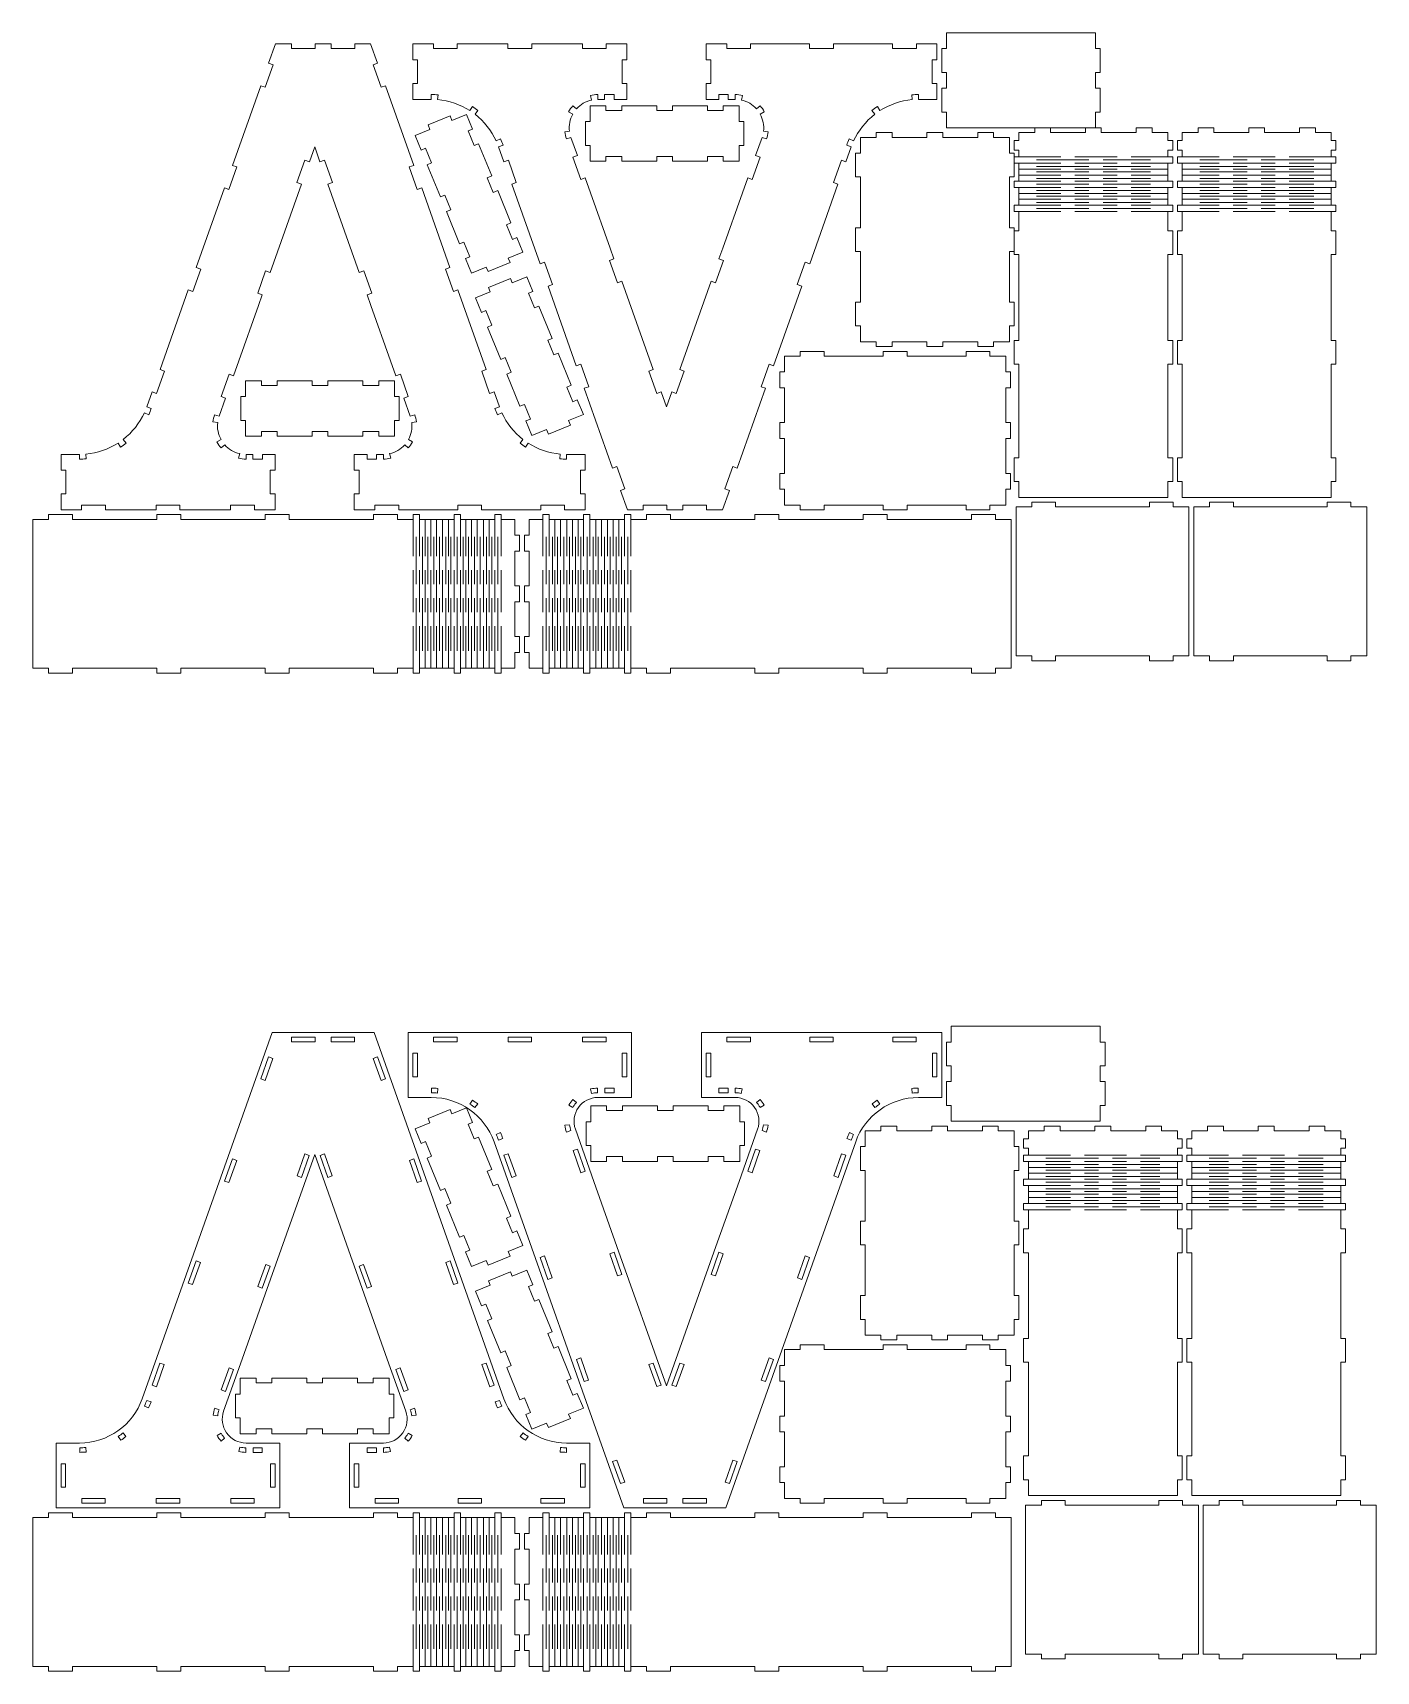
# Model space of a CAD drawing. Header units: millimetres. Extents: x -424 to 424, y -517 to 517.
import ezdxf

# ---------------------------------------------------------------- set-up
doc = ezdxf.new("R2010")
doc.units = ezdxf.units.MM
doc.header["$MEASUREMENT"] = 0
doc.layers.add('Camada 1', color=7, linetype='Continuous')

msp = doc.modelspace()

# ---------------------------------------------------------------- linework, layer by layer
at = {"layer": 'Camada 1', "color": 250, "lineweight": 20}
for points, knots in [([(246.6322, 481.8901), (246.6322, 481.8901), (246.6322, 491.8901), (246.6322, 491.8901), (246.6322, 491.8901), (246.6322, 491.8901), (249.6322, 491.8901), (249.6322, 491.8901), (249.6322, 491.8901), (249.6322, 491.8901), (249.6322, 506.8901), (249.6322, 506.8901), (249.6322, 506.8901), (249.6322, 506.8901), (246.6322, 506.8901), (246.6322, 506.8901), (246.6322, 506.8901), (246.6322, 506.8901), (246.6322, 516.8901), (246.6322, 516.8901), (246.6322, 516.8901), (246.6322, 516.8901), (152.6322, 516.8901), (152.6322, 516.8901), (152.6322, 516.8901), (152.6322, 516.8901), (152.6322, 506.8901), (152.6322, 506.8901), (152.6322, 506.8901), (152.6322, 506.8901), (149.6322, 506.8901), (149.6322, 506.8901), (149.6322, 506.8901), (149.6322, 506.8901), (149.6322, 491.8901), (149.6322, 491.8901), (149.6322, 491.8901), (149.6322, 491.8901), (152.6322, 491.8901), (152.6322, 491.8901), (152.6322, 491.8901), (152.6322, 491.8901), (152.6322, 481.8901), (152.6322, 481.8901), (152.6322, 481.8901), (152.6322, 481.8901), (149.6322, 481.8901), (149.6322, 481.8901), (149.6322, 481.8901), (149.6322, 481.8901), (149.6322, 466.8901), (149.6322, 466.8901), (149.6322, 466.8901), (149.6322, 466.8901), (152.6322, 466.8901), (152.6322, 466.8901), (152.6322, 466.8901), (152.6322, 466.8901), (152.6322, 456.8901), (152.6322, 456.8901), (152.6322, 456.8901), (152.6322, 456.8901), (246.6322, 456.8901), (246.6322, 456.8901), (246.6322, 456.8901), (246.6322, 456.8901), (246.6322, 466.8901), (246.6322, 466.8901), (246.6322, 466.8901), (246.6322, 466.8901), (249.6322, 466.8901), (249.6322, 466.8901), (249.6322, 466.8901), (249.6322, 466.8901), (249.6322, 481.8901), (249.6322, 481.8901), (249.6322, 481.8901), (249.6322, 481.8901), (246.6322, 481.8901), (246.6322, 481.8901)], [0, 0, 0, 0, 0.047619048, 0.047619048, 0.047619048, 0.047619048, 0.095238095, 0.095238095, 0.095238095, 0.095238095, 0.142857143, 0.142857143, 0.142857143, 0.142857143, 0.19047619, 0.19047619, 0.19047619, 0.19047619, 0.238095238, 0.238095238, 0.238095238, 0.238095238, 0.285714286, 0.285714286, 0.285714286, 0.285714286, 0.333333333, 0.333333333, 0.333333333, 0.333333333, 0.380952381, 0.380952381, 0.380952381, 0.380952381, 0.428571429, 0.428571429, 0.428571429, 0.428571429, 0.476190476, 0.476190476, 0.476190476, 0.476190476, 0.523809524, 0.523809524, 0.523809524, 0.523809524, 0.571428571, 0.571428571, 0.571428571, 0.571428571, 0.619047619, 0.619047619, 0.619047619, 0.619047619, 0.666666667, 0.666666667, 0.666666667, 0.666666667, 0.714285714, 0.714285714, 0.714285714, 0.714285714, 0.761904762, 0.761904762, 0.761904762, 0.761904762, 0.80952381, 0.80952381, 0.80952381, 0.80952381, 0.857142857, 0.857142857, 0.857142857, 0.857142857, 0.904761905, 0.904761905, 0.904761905, 0.904761905, 1, 1, 1, 1]), ([(-160.5505, 368.8204), (-160.5505, 368.8204), (-178.3782, 419.0917), (-178.3782, 419.0917), (-178.3782, 419.0917), (-178.3782, 419.0917), (-181.2057, 418.089), (-181.2057, 418.089), (-181.2057, 418.089), (-181.2057, 418.089), (-186.2192, 432.2264), (-186.2192, 432.2264), (-186.2192, 432.2264), (-186.2192, 432.2264), (-183.3918, 433.2291), (-183.3918, 433.2291), (-183.3918, 433.2291), (-183.3918, 433.2291), (-201.2195, 483.5004), (-201.2195, 483.5004), (-201.2195, 483.5004), (-201.2195, 483.5004), (-204.047, 482.4977), (-204.047, 482.4977), (-204.047, 482.4977), (-204.047, 482.4977), (-209.0605, 496.635), (-209.0605, 496.635), (-209.0605, 496.635), (-209.0605, 496.635), (-206.233, 497.6377), (-206.233, 497.6377), (-206.233, 497.6377), (-206.233, 497.6377), (-210.5781, 509.8901), (-210.5781, 509.8901), (-210.5781, 509.8901), (-210.5781, 509.8901), (-220.5781, 509.8901), (-220.5781, 509.8901), (-220.5781, 509.8901), (-220.5781, 509.8901), (-220.5781, 506.8901), (-220.5781, 506.8901), (-220.5781, 506.8901), (-220.5781, 506.8901), (-235.5781, 506.8901), (-235.5781, 506.8901), (-235.5781, 506.8901), (-235.5781, 506.8901), (-235.5781, 509.8901), (-235.5781, 509.8901), (-235.5781, 509.8901), (-235.5781, 509.8901), (-245.5781, 509.8901), (-245.5781, 509.8901), (-245.5781, 509.8901), (-245.5781, 509.8901), (-245.5781, 506.8901), (-245.5781, 506.8901), (-245.5781, 506.8901), (-245.5781, 506.8901), (-260.5781, 506.8901), (-260.5781, 506.8901), (-260.5781, 506.8901), (-260.5781, 506.8901), (-260.5781, 509.8901), (-260.5781, 509.8901), (-260.5781, 509.8901), (-260.5781, 509.8901), (-270.5781, 509.8901), (-270.5781, 509.8901), (-270.5781, 509.8901), (-270.5781, 509.8901), (-274.9232, 497.6377), (-274.9232, 497.6377), (-274.9232, 497.6377), (-274.9232, 497.6377), (-272.0957, 496.635), (-272.0957, 496.635), (-272.0957, 496.635), (-272.0957, 496.635), (-277.1092, 482.4977), (-277.1092, 482.4977), (-277.1092, 482.4977), (-277.1092, 482.4977), (-279.9367, 483.5004), (-279.9367, 483.5004), (-279.9367, 483.5004), (-279.9367, 483.5004), (-297.7644, 433.2291), (-297.7644, 433.2291), (-297.7644, 433.2291), (-297.7644, 433.2291), (-294.937, 432.2264), (-294.937, 432.2264), (-294.937, 432.2264), (-294.937, 432.2264), (-299.9505, 418.089), (-299.9505, 418.089), (-299.9505, 418.089), (-299.9505, 418.089), (-302.778, 419.0917), (-302.778, 419.0917), (-302.778, 419.0917), (-302.778, 419.0917), (-320.6057, 368.8204), (-320.6057, 368.8204), (-320.6057, 368.8204), (-320.6057, 368.8204), (-317.7783, 367.8177), (-317.7783, 367.8177), (-317.7783, 367.8177), (-317.7783, 367.8177), (-322.7918, 353.6804), (-322.7918, 353.6804), (-322.7918, 353.6804), (-322.7918, 353.6804), (-325.6193, 354.6831), (-325.6193, 354.6831), (-325.6193, 354.6831), (-325.6193, 354.6831), (-343.447, 304.4117), (-343.447, 304.4117), (-343.447, 304.4117), (-343.447, 304.4117), (-340.6195, 303.409), (-340.6195, 303.409), (-340.6195, 303.409), (-340.6195, 303.409), (-345.6331, 289.2717), (-345.6331, 289.2717), (-345.6331, 289.2717), (-345.6331, 289.2717), (-348.4605, 290.2744), (-348.4605, 290.2744), (-348.4605, 290.2744), (-348.4605, 290.2744), (-351.8029, 280.8495), (-351.8029, 280.8495), (-351.8029, 280.8495), (-351.8029, 280.8495), (-348.9754, 279.8468), (-348.9754, 279.8468), (-348.9754, 279.8468), (-349.451, 278.5057), (-349.986, 277.1864), (-350.5788, 275.8929), (-350.5788, 275.8929), (-350.5788, 275.8929), (-353.3061, 277.1427), (-353.3061, 277.1427), (-353.3061, 277.1427), (-356.3304, 270.5432), (-360.9065, 264.7734), (-366.6439, 260.3256), (-366.6439, 260.3256), (-366.6439, 260.3256), (-364.8058, 257.9546), (-364.8058, 257.9546), (-364.8058, 257.9546), (-365.9304, 257.0828), (-367.0931, 256.2614), (-368.2907, 255.4929), (-368.2907, 255.4929), (-368.2907, 255.4929), (-369.9109, 258.0177), (-369.9109, 258.0177), (-369.9109, 258.0177), (-376.0206, 254.097), (-382.9881, 251.7125), (-390.2189, 251.0679), (-390.2189, 251.0679), (-390.2189, 251.0679), (-389.9525, 248.0797), (-389.9525, 248.0797), (-389.9525, 248.0797), (-391.3698, 247.9534), (-392.792, 247.8901), (-394.2149, 247.8901), (-394.2149, 247.8901), (-394.2149, 247.8901), (-394.2149, 250.8901), (-394.2149, 250.8901), (-394.2149, 250.8901), (-394.2149, 250.8901), (-405.8832, 250.8901), (-405.8832, 250.8901), (-405.8832, 250.8901), (-405.8832, 250.8901), (-405.8832, 240.8901), (-405.8832, 240.8901), (-405.8832, 240.8901), (-405.8832, 240.8901), (-402.8832, 240.8901), (-402.8832, 240.8901), (-402.8832, 240.8901), (-402.8832, 240.8901), (-402.8832, 225.8901), (-402.8832, 225.8901), (-402.8832, 225.8901), (-402.8832, 225.8901), (-405.8832, 225.8901), (-405.8832, 225.8901), (-405.8832, 225.8901), (-405.8832, 225.8901), (-405.8832, 215.8901), (-405.8832, 215.8901), (-405.8832, 215.8901), (-405.8832, 215.8901), (-392.8832, 215.8901), (-392.8832, 215.8901), (-392.8832, 215.8901), (-392.8832, 215.8901), (-392.8832, 218.8901), (-392.8832, 218.8901), (-392.8832, 218.8901), (-392.8832, 218.8901), (-377.8832, 218.8901), (-377.8832, 218.8901), (-377.8832, 218.8901), (-377.8832, 218.8901), (-377.8832, 215.8901), (-377.8832, 215.8901), (-377.8832, 215.8901), (-377.8832, 215.8901), (-345.8832, 215.8901), (-345.8832, 215.8901), (-345.8832, 215.8901), (-345.8832, 215.8901), (-345.8832, 218.8901), (-345.8832, 218.8901), (-345.8832, 218.8901), (-345.8832, 218.8901), (-330.8832, 218.8901), (-330.8832, 218.8901), (-330.8832, 218.8901), (-330.8832, 218.8901), (-330.8832, 215.8901), (-330.8832, 215.8901), (-330.8832, 215.8901), (-330.8832, 215.8901), (-298.8832, 215.8901), (-298.8832, 215.8901), (-298.8832, 215.8901), (-298.8832, 215.8901), (-298.8832, 218.8901), (-298.8832, 218.8901), (-298.8832, 218.8901), (-298.8832, 218.8901), (-283.8832, 218.8901), (-283.8832, 218.8901), (-283.8832, 218.8901), (-283.8832, 218.8901), (-283.8832, 215.8901), (-283.8832, 215.8901), (-283.8832, 215.8901), (-283.8832, 215.8901), (-270.8832, 215.8901), (-270.8832, 215.8901), (-270.8832, 215.8901), (-270.8832, 215.8901), (-270.8832, 225.8901), (-270.8832, 225.8901), (-270.8832, 225.8901), (-270.8832, 225.8901), (-273.8832, 225.8901), (-273.8832, 225.8901), (-273.8832, 225.8901), (-273.8832, 225.8901), (-273.8832, 240.8901), (-273.8832, 240.8901), (-273.8832, 240.8901), (-273.8832, 240.8901), (-270.8832, 240.8901), (-270.8832, 240.8901), (-270.8832, 240.8901), (-270.8832, 240.8901), (-270.8832, 250.8901), (-270.8832, 250.8901), (-270.8832, 250.8901), (-270.8832, 250.8901), (-278.8832, 250.8901), (-278.8832, 250.8901), (-278.8832, 250.8901), (-278.8832, 250.8901), (-278.8832, 247.8901), (-278.8832, 247.8901), (-278.8832, 247.8901), (-278.8832, 247.8901), (-284.8832, 247.8901), (-284.8832, 247.8901), (-284.8832, 247.8901), (-284.8832, 247.8901), (-284.8832, 250.8901), (-284.8832, 250.8901), (-284.8832, 250.8901), (-284.8832, 250.8901), (-289.1998, 250.8901), (-289.1998, 250.8901), (-289.1998, 250.8901), (-289.1998, 250.8901), (-289.1998, 247.8901), (-289.1998, 247.8901), (-289.1998, 247.8901), (-290.7602, 247.8901), (-292.3157, 248.064), (-293.8376, 248.4086), (-293.8376, 248.4086), (-293.8376, 248.4086), (-293.1751, 251.3345), (-293.1751, 251.3345), (-293.1751, 251.3345), (-296.8432, 252.1651), (-300.159, 254.1239), (-302.6568, 256.9356), (-302.6568, 256.9356), (-302.6568, 256.9356), (-304.8996, 254.9432), (-304.8996, 254.9432), (-304.8996, 254.9432), (-305.9359, 256.1097), (-306.839, 257.3882), (-307.5921, 258.7548), (-307.5921, 258.7548), (-307.5921, 258.7548), (-304.9646, 260.2027), (-304.9646, 260.2027), (-304.9646, 260.2027), (-306.7798, 263.4966), (-307.5176, 267.2764), (-307.0744, 271.0112), (-307.0744, 271.0112), (-307.0744, 271.0112), (-310.0535, 271.3647), (-310.0535, 271.3647), (-310.0535, 271.3647), (-309.8696, 272.9142), (-309.5136, 274.4384), (-308.9921, 275.909), (-308.9921, 275.909), (-308.9921, 275.909), (-306.1646, 274.9063), (-306.1646, 274.9063), (-306.1646, 274.9063), (-306.1646, 274.9063), (-302.1142, 286.3279), (-302.1142, 286.3279), (-302.1142, 286.3279), (-302.1142, 286.3279), (-304.9417, 287.3306), (-304.9417, 287.3306), (-304.9417, 287.3306), (-304.9417, 287.3306), (-299.9281, 301.4679), (-299.9281, 301.4679), (-299.9281, 301.4679), (-299.9281, 301.4679), (-297.1007, 300.4652), (-297.1007, 300.4652), (-297.1007, 300.4652), (-297.1007, 300.4652), (-293.7583, 309.8901), (-293.7583, 309.8901), (-293.7583, 309.8901), (-293.7583, 309.8901), (-281.3463, 344.8901), (-281.3463, 344.8901), (-281.3463, 344.8901), (-281.3463, 344.8901), (-279.0066, 351.4875), (-279.0066, 351.4875), (-279.0066, 351.4875), (-279.0066, 351.4875), (-281.8341, 352.4902), (-281.8341, 352.4902), (-281.8341, 352.4902), (-281.8341, 352.4902), (-276.8205, 366.6276), (-276.8205, 366.6276), (-276.8205, 366.6276), (-276.8205, 366.6276), (-273.9931, 365.6249), (-273.9931, 365.6249), (-273.9931, 365.6249), (-273.9931, 365.6249), (-254.2391, 421.3279), (-254.2391, 421.3279), (-254.2391, 421.3279), (-254.2391, 421.3279), (-257.0666, 422.3306), (-257.0666, 422.3306), (-257.0666, 422.3306), (-257.0666, 422.3306), (-252.053, 436.4679), (-252.053, 436.4679), (-252.053, 436.4679), (-252.053, 436.4679), (-249.2256, 435.4652), (-249.2256, 435.4652), (-249.2256, 435.4652), (-249.2256, 435.4652), (-245.8832, 444.8901), (-245.8832, 444.8901), (-245.8832, 444.8901), (-245.8832, 444.8901), (-242.5408, 435.4652), (-242.5408, 435.4652), (-242.5408, 435.4652), (-242.5408, 435.4652), (-239.7134, 436.4679), (-239.7134, 436.4679), (-239.7134, 436.4679), (-239.7134, 436.4679), (-234.6998, 422.3306), (-234.6998, 422.3306), (-234.6998, 422.3306), (-234.6998, 422.3306), (-237.5273, 421.3279), (-237.5273, 421.3279), (-237.5273, 421.3279), (-237.5273, 421.3279), (-217.7733, 365.6249), (-217.7733, 365.6249), (-217.7733, 365.6249), (-217.7733, 365.6249), (-214.9459, 366.6276), (-214.9459, 366.6276), (-214.9459, 366.6276), (-214.9459, 366.6276), (-209.9323, 352.4902), (-209.9323, 352.4902), (-209.9323, 352.4902), (-209.9323, 352.4902), (-212.7598, 351.4875), (-212.7598, 351.4875), (-212.7598, 351.4875), (-212.7598, 351.4875), (-210.4201, 344.8901), (-210.4201, 344.8901), (-210.4201, 344.8901), (-210.4201, 344.8901), (-198.0081, 309.8901), (-198.0081, 309.8901), (-198.0081, 309.8901), (-198.0081, 309.8901), (-194.6657, 300.4652), (-194.6657, 300.4652), (-194.6657, 300.4652), (-194.6657, 300.4652), (-191.8383, 301.4679), (-191.8383, 301.4679), (-191.8383, 301.4679), (-191.8383, 301.4679), (-186.8247, 287.3306), (-186.8247, 287.3306), (-186.8247, 287.3306), (-186.8247, 287.3306), (-189.6522, 286.3279), (-189.6522, 286.3279), (-189.6522, 286.3279), (-189.6522, 286.3279), (-185.6018, 274.9063), (-185.6018, 274.9063), (-185.6018, 274.9063), (-185.6018, 274.9063), (-182.7743, 275.909), (-182.7743, 275.909), (-182.7743, 275.909), (-182.2528, 274.4384), (-181.8968, 272.9142), (-181.7129, 271.3647), (-181.7129, 271.3647), (-181.7129, 271.3647), (-184.692, 271.0111), (-184.692, 271.0111), (-184.692, 271.0111), (-184.2488, 267.2763), (-184.9866, 263.4966), (-186.8018, 260.2027), (-186.8018, 260.2027), (-186.8018, 260.2027), (-184.1743, 258.7548), (-184.1743, 258.7548), (-184.1743, 258.7548), (-184.9274, 257.3882), (-185.8305, 256.1097), (-186.8668, 254.9432), (-186.8668, 254.9432), (-186.8668, 254.9432), (-189.1096, 256.9356), (-189.1096, 256.9356), (-189.1096, 256.9356), (-191.6074, 254.1239), (-194.9232, 252.1651), (-198.5913, 251.3345), (-198.5913, 251.3345), (-198.5913, 251.3345), (-197.9288, 248.4086), (-197.9288, 248.4086), (-197.9288, 248.4086), (-199.4507, 248.064), (-201.0062, 247.8901), (-202.5666, 247.8901), (-202.5666, 247.8901), (-202.5666, 247.8901), (-202.5666, 250.8901), (-202.5666, 250.8901), (-202.5666, 250.8901), (-202.5666, 250.8901), (-206.8832, 250.8901), (-206.8832, 250.8901), (-206.8832, 250.8901), (-206.8832, 250.8901), (-206.8832, 247.8901), (-206.8832, 247.8901), (-206.8832, 247.8901), (-206.8832, 247.8901), (-212.8832, 247.8901), (-212.8832, 247.8901), (-212.8832, 247.8901), (-212.8832, 247.8901), (-212.8832, 250.8901), (-212.8832, 250.8901), (-212.8832, 250.8901), (-212.8832, 250.8901), (-220.8832, 250.8901), (-220.8832, 250.8901), (-220.8832, 250.8901), (-220.8832, 250.8901), (-220.8832, 240.8901), (-220.8832, 240.8901), (-220.8832, 240.8901), (-220.8832, 240.8901), (-217.8832, 240.8901), (-217.8832, 240.8901), (-217.8832, 240.8901), (-217.8832, 240.8901), (-217.8832, 225.8901), (-217.8832, 225.8901), (-217.8832, 225.8901), (-217.8832, 225.8901), (-220.8832, 225.8901), (-220.8832, 225.8901), (-220.8832, 225.8901), (-220.8832, 225.8901), (-220.8832, 215.8901), (-220.8832, 215.8901), (-220.8832, 215.8901), (-220.8832, 215.8901), (-207.8832, 215.8901), (-207.8832, 215.8901), (-207.8832, 215.8901), (-207.8832, 215.8901), (-207.8832, 218.8901), (-207.8832, 218.8901), (-207.8832, 218.8901), (-207.8832, 218.8901), (-192.8832, 218.8901), (-192.8832, 218.8901), (-192.8832, 218.8901), (-192.8832, 218.8901), (-192.8832, 215.8901), (-192.8832, 215.8901), (-192.8832, 215.8901), (-192.8832, 215.8901), (-155.5781, 215.8901), (-155.5781, 215.8901), (-155.5781, 215.8901), (-155.5781, 215.8901), (-155.5781, 218.8901), (-155.5781, 218.8901), (-155.5781, 218.8901), (-155.5781, 218.8901), (-140.5781, 218.8901), (-140.5781, 218.8901), (-140.5781, 218.8901), (-140.5781, 218.8901), (-140.5781, 215.8901), (-140.5781, 215.8901), (-140.5781, 215.8901), (-140.5781, 215.8901), (-103.273, 215.8901), (-103.273, 215.8901), (-103.273, 215.8901), (-103.273, 215.8901), (-103.273, 218.8901), (-103.273, 218.8901), (-103.273, 218.8901), (-103.273, 218.8901), (-88.273, 218.8901), (-88.273, 218.8901), (-88.273, 218.8901), (-88.273, 218.8901), (-88.273, 215.8901), (-88.273, 215.8901), (-88.273, 215.8901), (-88.273, 215.8901), (-75.273, 215.8901), (-75.273, 215.8901), (-75.273, 215.8901), (-75.273, 215.8901), (-75.273, 225.8901), (-75.273, 225.8901), (-75.273, 225.8901), (-75.273, 225.8901), (-78.273, 225.8901), (-78.273, 225.8901), (-78.273, 225.8901), (-78.273, 225.8901), (-78.273, 240.8901), (-78.273, 240.8901), (-78.273, 240.8901), (-78.273, 240.8901), (-75.273, 240.8901), (-75.273, 240.8901), (-75.273, 240.8901), (-75.273, 240.8901), (-75.273, 250.8901), (-75.273, 250.8901), (-75.273, 250.8901), (-75.273, 250.8901), (-86.9413, 250.8901), (-86.9413, 250.8901), (-86.9413, 250.8901), (-86.9413, 250.8901), (-86.9413, 247.8901), (-86.9413, 247.8901), (-86.9413, 247.8901), (-88.3642, 247.8901), (-89.7864, 247.9534), (-91.2037, 248.0797), (-91.2037, 248.0797), (-91.2037, 248.0797), (-90.9373, 251.0679), (-90.9373, 251.0679), (-90.9373, 251.0679), (-98.1681, 251.7125), (-105.1356, 254.097), (-111.2453, 258.0177), (-111.2453, 258.0177), (-111.2453, 258.0177), (-112.8655, 255.4929), (-112.8655, 255.4929), (-112.8655, 255.4929), (-114.0631, 256.2614), (-115.2258, 257.0828), (-116.3504, 257.9546), (-116.3504, 257.9546), (-116.3504, 257.9546), (-114.5123, 260.3256), (-114.5123, 260.3256), (-114.5123, 260.3256), (-120.2497, 264.7734), (-124.8258, 270.5432), (-127.8501, 277.1427), (-127.8501, 277.1427), (-127.8501, 277.1427), (-130.5774, 275.8929), (-130.5774, 275.8929), (-130.5774, 275.8929), (-131.1702, 277.1864), (-131.7052, 278.5057), (-132.1808, 279.8468), (-132.1808, 279.8468), (-132.1808, 279.8468), (-129.3533, 280.8495), (-129.3533, 280.8495), (-129.3533, 280.8495), (-129.3533, 280.8495), (-132.6957, 290.2744), (-132.6957, 290.2744), (-132.6957, 290.2744), (-132.6957, 290.2744), (-135.5231, 289.2717), (-135.5231, 289.2717), (-135.5231, 289.2717), (-135.5231, 289.2717), (-140.5367, 303.409), (-140.5367, 303.409), (-140.5367, 303.409), (-140.5367, 303.409), (-137.7092, 304.4117), (-137.7092, 304.4117), (-137.7092, 304.4117), (-137.7092, 304.4117), (-155.5369, 354.6831), (-155.5369, 354.6831), (-155.5369, 354.6831), (-155.5369, 354.6831), (-158.3644, 353.6804), (-158.3644, 353.6804), (-158.3644, 353.6804), (-158.3644, 353.6804), (-163.3779, 367.8177), (-163.3779, 367.8177), (-163.3779, 367.8177), (-163.3779, 367.8177), (-160.5505, 368.8204), (-160.5505, 368.8204)], [0, 0, 0, 0, 0.005681818, 0.005681818, 0.005681818, 0.005681818, 0.011363636, 0.011363636, 0.011363636, 0.011363636, 0.017045455, 0.017045455, 0.017045455, 0.017045455, 0.022727273, 0.022727273, 0.022727273, 0.022727273, 0.028409091, 0.028409091, 0.028409091, 0.028409091, 0.034090909, 0.034090909, 0.034090909, 0.034090909, 0.039772727, 0.039772727, 0.039772727, 0.039772727, 0.045454545, 0.045454545, 0.045454545, 0.045454545, 0.051136364, 0.051136364, 0.051136364, 0.051136364, 0.056818182, 0.056818182, 0.056818182, 0.056818182, 0.0625, 0.0625, 0.0625, 0.0625, 0.068181818, 0.068181818, 0.068181818, 0.068181818, 0.073863636, 0.073863636, 0.073863636, 0.073863636, 0.079545455, 0.079545455, 0.079545455, 0.079545455, 0.085227273, 0.085227273, 0.085227273, 0.085227273, 0.090909091, 0.090909091, 0.090909091, 0.090909091, 0.096590909, 0.096590909, 0.096590909, 0.096590909, 0.102272727, 0.102272727, 0.102272727, 0.102272727, 0.107954545, 0.107954545, 0.107954545, 0.107954545, 0.113636364, 0.113636364, 0.113636364, 0.113636364, 0.119318182, 0.119318182, 0.119318182, 0.119318182, 0.125, 0.125, 0.125, 0.125, 0.130681818, 0.130681818, 0.130681818, 0.130681818, 0.136363636, 0.136363636, 0.136363636, 0.136363636, 0.142045455, 0.142045455, 0.142045455, 0.142045455, 0.147727273, 0.147727273, 0.147727273, 0.147727273, 0.153409091, 0.153409091, 0.153409091, 0.153409091, 0.159090909, 0.159090909, 0.159090909, 0.159090909, 0.164772727, 0.164772727, 0.164772727, 0.164772727, 0.170454545, 0.170454545, 0.170454545, 0.170454545, 0.176136364, 0.176136364, 0.176136364, 0.176136364, 0.181818182, 0.181818182, 0.181818182, 0.181818182, 0.1875, 0.1875, 0.1875, 0.1875, 0.193181818, 0.193181818, 0.193181818, 0.193181818, 0.198863636, 0.198863636, 0.198863636, 0.198863636, 0.204545455, 0.204545455, 0.204545455, 0.204545455, 0.210227273, 0.210227273, 0.210227273, 0.210227273, 0.215909091, 0.215909091, 0.215909091, 0.215909091, 0.221590909, 0.221590909, 0.221590909, 0.221590909, 0.227272727, 0.227272727, 0.227272727, 0.227272727, 0.232954545, 0.232954545, 0.232954545, 0.232954545, 0.238636364, 0.238636364, 0.238636364, 0.238636364, 0.244318182, 0.244318182, 0.244318182, 0.244318182, 0.25, 0.25, 0.25, 0.25, 0.255681818, 0.255681818, 0.255681818, 0.255681818, 0.261363636, 0.261363636, 0.261363636, 0.261363636, 0.267045455, 0.267045455, 0.267045455, 0.267045455, 0.272727273, 0.272727273, 0.272727273, 0.272727273, 0.278409091, 0.278409091, 0.278409091, 0.278409091, 0.284090909, 0.284090909, 0.284090909, 0.284090909, 0.289772727, 0.289772727, 0.289772727, 0.289772727, 0.295454545, 0.295454545, 0.295454545, 0.295454545, 0.301136364, 0.301136364, 0.301136364, 0.301136364, 0.306818182, 0.306818182, 0.306818182, 0.306818182, 0.3125, 0.3125, 0.3125, 0.3125, 0.318181818, 0.318181818, 0.318181818, 0.318181818, 0.323863636, 0.323863636, 0.323863636, 0.323863636, 0.329545455, 0.329545455, 0.329545455, 0.329545455, 0.335227273, 0.335227273, 0.335227273, 0.335227273, 0.340909091, 0.340909091, 0.340909091, 0.340909091, 0.346590909, 0.346590909, 0.346590909, 0.346590909, 0.352272727, 0.352272727, 0.352272727, 0.352272727, 0.357954545, 0.357954545, 0.357954545, 0.357954545, 0.363636364, 0.363636364, 0.363636364, 0.363636364, 0.369318182, 0.369318182, 0.369318182, 0.369318182, 0.375, 0.375, 0.375, 0.375, 0.380681818, 0.380681818, 0.380681818, 0.380681818, 0.386363636, 0.386363636, 0.386363636, 0.386363636, 0.392045455, 0.392045455, 0.392045455, 0.392045455, 0.397727273, 0.397727273, 0.397727273, 0.397727273, 0.403409091, 0.403409091, 0.403409091, 0.403409091, 0.409090909, 0.409090909, 0.409090909, 0.409090909, 0.414772727, 0.414772727, 0.414772727, 0.414772727, 0.420454545, 0.420454545, 0.420454545, 0.420454545, 0.426136364, 0.426136364, 0.426136364, 0.426136364, 0.431818182, 0.431818182, 0.431818182, 0.431818182, 0.4375, 0.4375, 0.4375, 0.4375, 0.443181818, 0.443181818, 0.443181818, 0.443181818, 0.448863636, 0.448863636, 0.448863636, 0.448863636, 0.454545455, 0.454545455, 0.454545455, 0.454545455, 0.460227273, 0.460227273, 0.460227273, 0.460227273, 0.465909091, 0.465909091, 0.465909091, 0.465909091, 0.471590909, 0.471590909, 0.471590909, 0.471590909, 0.477272727, 0.477272727, 0.477272727, 0.477272727, 0.482954545, 0.482954545, 0.482954545, 0.482954545, 0.488636364, 0.488636364, 0.488636364, 0.488636364, 0.494318182, 0.494318182, 0.494318182, 0.494318182, 0.5, 0.5, 0.5, 0.5, 0.505681818, 0.505681818, 0.505681818, 0.505681818, 0.511363636, 0.511363636, 0.511363636, 0.511363636, 0.517045455, 0.517045455, 0.517045455, 0.517045455, 0.522727273, 0.522727273, 0.522727273, 0.522727273, 0.528409091, 0.528409091, 0.528409091, 0.528409091, 0.534090909, 0.534090909, 0.534090909, 0.534090909, 0.539772727, 0.539772727, 0.539772727, 0.539772727, 0.545454545, 0.545454545, 0.545454545, 0.545454545, 0.551136364, 0.551136364, 0.551136364, 0.551136364, 0.556818182, 0.556818182, 0.556818182, 0.556818182, 0.5625, 0.5625, 0.5625, 0.5625, 0.568181818, 0.568181818, 0.568181818, 0.568181818, 0.573863636, 0.573863636, 0.573863636, 0.573863636, 0.579545455, 0.579545455, 0.579545455, 0.579545455, 0.585227273, 0.585227273, 0.585227273, 0.585227273, 0.590909091, 0.590909091, 0.590909091, 0.590909091, 0.596590909, 0.596590909, 0.596590909, 0.596590909, 0.602272727, 0.602272727, 0.602272727, 0.602272727, 0.607954545, 0.607954545, 0.607954545, 0.607954545, 0.613636364, 0.613636364, 0.613636364, 0.613636364, 0.619318182, 0.619318182, 0.619318182, 0.619318182, 0.625, 0.625, 0.625, 0.625, 0.630681818, 0.630681818, 0.630681818, 0.630681818, 0.636363636, 0.636363636, 0.636363636, 0.636363636, 0.642045455, 0.642045455, 0.642045455, 0.642045455, 0.647727273, 0.647727273, 0.647727273, 0.647727273, 0.653409091, 0.653409091, 0.653409091, 0.653409091, 0.659090909, 0.659090909, 0.659090909, 0.659090909, 0.664772727, 0.664772727, 0.664772727, 0.664772727, 0.670454545, 0.670454545, 0.670454545, 0.670454545, 0.676136364, 0.676136364, 0.676136364, 0.676136364, 0.681818182, 0.681818182, 0.681818182, 0.681818182, 0.6875, 0.6875, 0.6875, 0.6875, 0.693181818, 0.693181818, 0.693181818, 0.693181818, 0.698863636, 0.698863636, 0.698863636, 0.698863636, 0.704545455, 0.704545455, 0.704545455, 0.704545455, 0.710227273, 0.710227273, 0.710227273, 0.710227273, 0.715909091, 0.715909091, 0.715909091, 0.715909091, 0.721590909, 0.721590909, 0.721590909, 0.721590909, 0.727272727, 0.727272727, 0.727272727, 0.727272727, 0.732954545, 0.732954545, 0.732954545, 0.732954545, 0.738636364, 0.738636364, 0.738636364, 0.738636364, 0.744318182, 0.744318182, 0.744318182, 0.744318182, 0.75, 0.75, 0.75, 0.75, 0.755681818, 0.755681818, 0.755681818, 0.755681818, 0.761363636, 0.761363636, 0.761363636, 0.761363636, 0.767045455, 0.767045455, 0.767045455, 0.767045455, 0.772727273, 0.772727273, 0.772727273, 0.772727273, 0.778409091, 0.778409091, 0.778409091, 0.778409091, 0.784090909, 0.784090909, 0.784090909, 0.784090909, 0.789772727, 0.789772727, 0.789772727, 0.789772727, 0.795454545, 0.795454545, 0.795454545, 0.795454545, 0.801136364, 0.801136364, 0.801136364, 0.801136364, 0.806818182, 0.806818182, 0.806818182, 0.806818182, 0.8125, 0.8125, 0.8125, 0.8125, 0.818181818, 0.818181818, 0.818181818, 0.818181818, 0.823863636, 0.823863636, 0.823863636, 0.823863636, 0.829545455, 0.829545455, 0.829545455, 0.829545455, 0.835227273, 0.835227273, 0.835227273, 0.835227273, 0.840909091, 0.840909091, 0.840909091, 0.840909091, 0.846590909, 0.846590909, 0.846590909, 0.846590909, 0.852272727, 0.852272727, 0.852272727, 0.852272727, 0.857954545, 0.857954545, 0.857954545, 0.857954545, 0.863636364, 0.863636364, 0.863636364, 0.863636364, 0.869318182, 0.869318182, 0.869318182, 0.869318182, 0.875, 0.875, 0.875, 0.875, 0.880681818, 0.880681818, 0.880681818, 0.880681818, 0.886363636, 0.886363636, 0.886363636, 0.886363636, 0.892045455, 0.892045455, 0.892045455, 0.892045455, 0.897727273, 0.897727273, 0.897727273, 0.897727273, 0.903409091, 0.903409091, 0.903409091, 0.903409091, 0.909090909, 0.909090909, 0.909090909, 0.909090909, 0.914772727, 0.914772727, 0.914772727, 0.914772727, 0.920454545, 0.920454545, 0.920454545, 0.920454545, 0.926136364, 0.926136364, 0.926136364, 0.926136364, 0.931818182, 0.931818182, 0.931818182, 0.931818182, 0.9375, 0.9375, 0.9375, 0.9375, 0.943181818, 0.943181818, 0.943181818, 0.943181818, 0.948863636, 0.948863636, 0.948863636, 0.948863636, 0.954545455, 0.954545455, 0.954545455, 0.954545455, 0.960227273, 0.960227273, 0.960227273, 0.960227273, 0.965909091, 0.965909091, 0.965909091, 0.965909091, 0.971590909, 0.971590909, 0.971590909, 0.971590909, 0.977272727, 0.977272727, 0.977272727, 0.977272727, 0.982954545, 0.982954545, 0.982954545, 0.982954545, 0.988636364, 0.988636364, 0.988636364, 0.988636364, 1, 1, 1, 1]), ([(23.8971, 415.8901), (23.8971, 415.8901), (11.4851, 380.8901), (11.4851, 380.8901), (11.4851, 380.8901), (11.4851, 380.8901), (9.1454, 374.2927), (9.1454, 374.2927), (9.1454, 374.2927), (9.1454, 374.2927), (11.9729, 373.29), (11.9729, 373.29), (11.9729, 373.29), (11.9729, 373.29), (6.9593, 359.1526), (6.9593, 359.1526), (6.9593, 359.1526), (6.9593, 359.1526), (4.1319, 360.1553), (4.1319, 360.1553), (4.1319, 360.1553), (4.1319, 360.1553), (-15.6221, 304.4523), (-15.6221, 304.4523), (-15.6221, 304.4523), (-15.6221, 304.4523), (-12.7946, 303.4496), (-12.7946, 303.4496), (-12.7946, 303.4496), (-12.7946, 303.4496), (-17.8082, 289.3123), (-17.8082, 289.3123), (-17.8082, 289.3123), (-17.8082, 289.3123), (-20.6356, 290.315), (-20.6356, 290.315), (-20.6356, 290.315), (-20.6356, 290.315), (-23.978, 280.8901), (-23.978, 280.8901), (-23.978, 280.8901), (-23.978, 280.8901), (-27.3204, 290.315), (-27.3204, 290.315), (-27.3204, 290.315), (-27.3204, 290.315), (-30.1478, 289.3123), (-30.1478, 289.3123), (-30.1478, 289.3123), (-30.1478, 289.3123), (-35.1614, 303.4496), (-35.1614, 303.4496), (-35.1614, 303.4496), (-35.1614, 303.4496), (-32.3339, 304.4523), (-32.3339, 304.4523), (-32.3339, 304.4523), (-32.3339, 304.4523), (-52.0879, 360.1553), (-52.0879, 360.1553), (-52.0879, 360.1553), (-52.0879, 360.1553), (-54.9153, 359.1526), (-54.9153, 359.1526), (-54.9153, 359.1526), (-54.9153, 359.1526), (-59.9289, 373.29), (-59.9289, 373.29), (-59.9289, 373.29), (-59.9289, 373.29), (-57.1014, 374.2927), (-57.1014, 374.2927), (-57.1014, 374.2927), (-57.1014, 374.2927), (-59.4411, 380.8901), (-59.4411, 380.8901), (-59.4411, 380.8901), (-59.4411, 380.8901), (-71.8531, 415.8901), (-71.8531, 415.8901), (-71.8531, 415.8901), (-71.8531, 415.8901), (-75.1955, 425.315), (-75.1955, 425.315), (-75.1955, 425.315), (-75.1955, 425.315), (-78.0229, 424.3123), (-78.0229, 424.3123), (-78.0229, 424.3123), (-78.0229, 424.3123), (-83.0365, 438.4496), (-83.0365, 438.4496), (-83.0365, 438.4496), (-83.0365, 438.4496), (-80.209, 439.4523), (-80.209, 439.4523), (-80.209, 439.4523), (-80.209, 439.4523), (-84.2594, 450.8739), (-84.2594, 450.8739), (-84.2594, 450.8739), (-84.2594, 450.8739), (-87.0869, 449.8712), (-87.0869, 449.8712), (-87.0869, 449.8712), (-87.6084, 451.3418), (-87.9644, 452.866), (-88.1483, 454.4155), (-88.1483, 454.4155), (-88.1483, 454.4155), (-85.1692, 454.769), (-85.1692, 454.769), (-85.1692, 454.769), (-85.6124, 458.5038), (-84.8746, 462.2836), (-83.0594, 465.5775), (-83.0594, 465.5775), (-83.0594, 465.5775), (-85.6869, 467.0254), (-85.6869, 467.0254), (-85.6869, 467.0254), (-84.9338, 468.392), (-84.0307, 469.6705), (-82.9944, 470.837), (-82.9944, 470.837), (-82.9944, 470.837), (-80.7516, 468.8446), (-80.7516, 468.8446), (-80.7516, 468.8446), (-78.2538, 471.6563), (-74.938, 473.6151), (-71.2699, 474.4457), (-71.2699, 474.4457), (-71.2699, 474.4457), (-71.9324, 477.3716), (-71.9324, 477.3716), (-71.9324, 477.3716), (-70.4105, 477.7162), (-68.855, 477.8901), (-67.2946, 477.8901), (-67.2946, 477.8901), (-67.2946, 477.8901), (-67.2946, 474.8901), (-67.2946, 474.8901), (-67.2946, 474.8901), (-67.2946, 474.8901), (-62.978, 474.8901), (-62.978, 474.8901), (-62.978, 474.8901), (-62.978, 474.8901), (-62.978, 477.8901), (-62.978, 477.8901), (-62.978, 477.8901), (-62.978, 477.8901), (-56.978, 477.8901), (-56.978, 477.8901), (-56.978, 477.8901), (-56.978, 477.8901), (-56.978, 474.8901), (-56.978, 474.8901), (-56.978, 474.8901), (-56.978, 474.8901), (-48.978, 474.8901), (-48.978, 474.8901), (-48.978, 474.8901), (-48.978, 474.8901), (-48.978, 484.8901), (-48.978, 484.8901), (-48.978, 484.8901), (-48.978, 484.8901), (-51.978, 484.8901), (-51.978, 484.8901), (-51.978, 484.8901), (-51.978, 484.8901), (-51.978, 499.8901), (-51.978, 499.8901), (-51.978, 499.8901), (-51.978, 499.8901), (-48.978, 499.8901), (-48.978, 499.8901), (-48.978, 499.8901), (-48.978, 499.8901), (-48.978, 509.8901), (-48.978, 509.8901), (-48.978, 509.8901), (-48.978, 509.8901), (-61.978, 509.8901), (-61.978, 509.8901), (-61.978, 509.8901), (-61.978, 509.8901), (-61.978, 506.8901), (-61.978, 506.8901), (-61.978, 506.8901), (-61.978, 506.8901), (-76.978, 506.8901), (-76.978, 506.8901), (-76.978, 506.8901), (-76.978, 506.8901), (-76.978, 509.8901), (-76.978, 509.8901), (-76.978, 509.8901), (-76.978, 509.8901), (-108.978, 509.8901), (-108.978, 509.8901), (-108.978, 509.8901), (-108.978, 509.8901), (-108.978, 506.8901), (-108.978, 506.8901), (-108.978, 506.8901), (-108.978, 506.8901), (-123.978, 506.8901), (-123.978, 506.8901), (-123.978, 506.8901), (-123.978, 506.8901), (-123.978, 509.8901), (-123.978, 509.8901), (-123.978, 509.8901), (-123.978, 509.8901), (-155.978, 509.8901), (-155.978, 509.8901), (-155.978, 509.8901), (-155.978, 509.8901), (-155.978, 506.8901), (-155.978, 506.8901), (-155.978, 506.8901), (-155.978, 506.8901), (-170.978, 506.8901), (-170.978, 506.8901), (-170.978, 506.8901), (-170.978, 506.8901), (-170.978, 509.8901), (-170.978, 509.8901), (-170.978, 509.8901), (-170.978, 509.8901), (-183.978, 509.8901), (-183.978, 509.8901), (-183.978, 509.8901), (-183.978, 509.8901), (-183.978, 499.8901), (-183.978, 499.8901), (-183.978, 499.8901), (-183.978, 499.8901), (-180.978, 499.8901), (-180.978, 499.8901), (-180.978, 499.8901), (-180.978, 499.8901), (-180.978, 484.8901), (-180.978, 484.8901), (-180.978, 484.8901), (-180.978, 484.8901), (-183.978, 484.8901), (-183.978, 484.8901), (-183.978, 484.8901), (-183.978, 484.8901), (-183.978, 474.8901), (-183.978, 474.8901), (-183.978, 474.8901), (-183.978, 474.8901), (-172.3097, 474.8901), (-172.3097, 474.8901), (-172.3097, 474.8901), (-172.3097, 474.8901), (-172.3097, 477.8901), (-172.3097, 477.8901), (-172.3097, 477.8901), (-170.8868, 477.8901), (-169.4646, 477.8268), (-168.0473, 477.7005), (-168.0473, 477.7005), (-168.0473, 477.7005), (-168.3137, 474.7123), (-168.3137, 474.7123), (-168.3137, 474.7123), (-161.0829, 474.0677), (-154.1154, 471.6832), (-148.0057, 467.7625), (-148.0057, 467.7625), (-148.0057, 467.7625), (-146.3855, 470.2873), (-146.3855, 470.2873), (-146.3855, 470.2873), (-145.1879, 469.5188), (-144.0252, 468.6974), (-142.9006, 467.8256), (-142.9006, 467.8256), (-142.9006, 467.8256), (-144.7387, 465.4546), (-144.7387, 465.4546), (-144.7387, 465.4546), (-139.0013, 461.0068), (-134.4252, 455.237), (-131.4009, 448.6375), (-131.4009, 448.6375), (-131.4009, 448.6375), (-128.6736, 449.8873), (-128.6736, 449.8873), (-128.6736, 449.8873), (-128.0808, 448.5938), (-127.5458, 447.2745), (-127.0702, 445.9334), (-127.0702, 445.9334), (-127.0702, 445.9334), (-129.8977, 444.9307), (-129.8977, 444.9307), (-129.8977, 444.9307), (-129.8977, 444.9307), (-126.5553, 435.5058), (-126.5553, 435.5058), (-126.5553, 435.5058), (-126.5553, 435.5058), (-123.7279, 436.5085), (-123.7279, 436.5085), (-123.7279, 436.5085), (-123.7279, 436.5085), (-118.7143, 422.3712), (-118.7143, 422.3712), (-118.7143, 422.3712), (-118.7143, 422.3712), (-121.5418, 421.3685), (-121.5418, 421.3685), (-121.5418, 421.3685), (-121.5418, 421.3685), (-103.7141, 371.0971), (-103.7141, 371.0971), (-103.7141, 371.0971), (-103.7141, 371.0971), (-100.8866, 372.0998), (-100.8866, 372.0998), (-100.8866, 372.0998), (-100.8866, 372.0998), (-95.8731, 357.9625), (-95.8731, 357.9625), (-95.8731, 357.9625), (-95.8731, 357.9625), (-98.7005, 356.9598), (-98.7005, 356.9598), (-98.7005, 356.9598), (-98.7005, 356.9598), (-80.8728, 306.6885), (-80.8728, 306.6885), (-80.8728, 306.6885), (-80.8728, 306.6885), (-78.0453, 307.6912), (-78.0453, 307.6912), (-78.0453, 307.6912), (-78.0453, 307.6912), (-73.0318, 293.5538), (-73.0318, 293.5538), (-73.0318, 293.5538), (-73.0318, 293.5538), (-75.8592, 292.5511), (-75.8592, 292.5511), (-75.8592, 292.5511), (-75.8592, 292.5511), (-58.0315, 242.2798), (-58.0315, 242.2798), (-58.0315, 242.2798), (-58.0315, 242.2798), (-55.204, 243.2825), (-55.204, 243.2825), (-55.204, 243.2825), (-55.204, 243.2825), (-50.1905, 229.1452), (-50.1905, 229.1452), (-50.1905, 229.1452), (-50.1905, 229.1452), (-53.018, 228.1425), (-53.018, 228.1425), (-53.018, 228.1425), (-53.018, 228.1425), (-48.6729, 215.8901), (-48.6729, 215.8901), (-48.6729, 215.8901), (-48.6729, 215.8901), (-38.6729, 215.8901), (-38.6729, 215.8901), (-38.6729, 215.8901), (-38.6729, 215.8901), (-38.6729, 218.8901), (-38.6729, 218.8901), (-38.6729, 218.8901), (-38.6729, 218.8901), (-23.6729, 218.8901), (-23.6729, 218.8901), (-23.6729, 218.8901), (-23.6729, 218.8901), (-23.6729, 215.8901), (-23.6729, 215.8901), (-23.6729, 215.8901), (-23.6729, 215.8901), (-13.6729, 215.8901), (-13.6729, 215.8901), (-13.6729, 215.8901), (-13.6729, 215.8901), (-13.6729, 218.8901), (-13.6729, 218.8901), (-13.6729, 218.8901), (-13.6729, 218.8901), (1.3271, 218.8901), (1.3271, 218.8901), (1.3271, 218.8901), (1.3271, 218.8901), (1.3271, 215.8901), (1.3271, 215.8901), (1.3271, 215.8901), (1.3271, 215.8901), (11.3271, 215.8901), (11.3271, 215.8901), (11.3271, 215.8901), (11.3271, 215.8901), (15.6722, 228.1425), (15.6722, 228.1425), (15.6722, 228.1425), (15.6722, 228.1425), (12.8447, 229.1452), (12.8447, 229.1452), (12.8447, 229.1452), (12.8447, 229.1452), (17.8582, 243.2825), (17.8582, 243.2825), (17.8582, 243.2825), (17.8582, 243.2825), (20.6857, 242.2798), (20.6857, 242.2798), (20.6857, 242.2798), (20.6857, 242.2798), (38.5134, 292.5511), (38.5134, 292.5511), (38.5134, 292.5511), (38.5134, 292.5511), (35.686, 293.5538), (35.686, 293.5538), (35.686, 293.5538), (35.686, 293.5538), (40.6995, 307.6912), (40.6995, 307.6912), (40.6995, 307.6912), (40.6995, 307.6912), (43.527, 306.6885), (43.527, 306.6885), (43.527, 306.6885), (43.527, 306.6885), (61.3547, 356.9598), (61.3547, 356.9598), (61.3547, 356.9598), (61.3547, 356.9598), (58.5273, 357.9625), (58.5273, 357.9625), (58.5273, 357.9625), (58.5273, 357.9625), (63.5408, 372.0998), (63.5408, 372.0998), (63.5408, 372.0998), (63.5408, 372.0998), (66.3683, 371.0971), (66.3683, 371.0971), (66.3683, 371.0971), (66.3683, 371.0971), (84.196, 421.3685), (84.196, 421.3685), (84.196, 421.3685), (84.196, 421.3685), (81.3685, 422.3712), (81.3685, 422.3712), (81.3685, 422.3712), (81.3685, 422.3712), (86.3821, 436.5085), (86.3821, 436.5085), (86.3821, 436.5085), (86.3821, 436.5085), (89.2095, 435.5058), (89.2095, 435.5058), (89.2095, 435.5058), (89.2095, 435.5058), (92.5519, 444.9307), (92.5519, 444.9307), (92.5519, 444.9307), (92.5519, 444.9307), (89.7244, 445.9334), (89.7244, 445.9334), (89.7244, 445.9334), (90.2, 447.2745), (90.735, 448.5938), (91.3278, 449.8873), (91.3278, 449.8873), (91.3278, 449.8873), (94.0551, 448.6375), (94.0551, 448.6375), (94.0551, 448.6375), (97.0794, 455.237), (101.6555, 461.0068), (107.3929, 465.4546), (107.3929, 465.4546), (107.3929, 465.4546), (105.5548, 467.8256), (105.5548, 467.8256), (105.5548, 467.8256), (106.6794, 468.6974), (107.8421, 469.5188), (109.0397, 470.2873), (109.0397, 470.2873), (109.0397, 470.2873), (110.6599, 467.7625), (110.6599, 467.7625), (110.6599, 467.7625), (116.7696, 471.6832), (123.7371, 474.0677), (130.9679, 474.7123), (130.9679, 474.7123), (130.9679, 474.7123), (130.7015, 477.7005), (130.7015, 477.7005), (130.7015, 477.7005), (132.1188, 477.8268), (133.541, 477.8901), (134.9639, 477.8901), (134.9639, 477.8901), (134.9639, 477.8901), (134.9639, 474.8901), (134.9639, 474.8901), (134.9639, 474.8901), (134.9639, 474.8901), (146.6322, 474.8901), (146.6322, 474.8901), (146.6322, 474.8901), (146.6322, 474.8901), (146.6322, 484.8901), (146.6322, 484.8901), (146.6322, 484.8901), (146.6322, 484.8901), (143.6322, 484.8901), (143.6322, 484.8901), (143.6322, 484.8901), (143.6322, 484.8901), (143.6322, 499.8901), (143.6322, 499.8901), (143.6322, 499.8901), (143.6322, 499.8901), (146.6322, 499.8901), (146.6322, 499.8901), (146.6322, 499.8901), (146.6322, 499.8901), (146.6322, 509.8901), (146.6322, 509.8901), (146.6322, 509.8901), (146.6322, 509.8901), (133.6322, 509.8901), (133.6322, 509.8901), (133.6322, 509.8901), (133.6322, 509.8901), (133.6322, 506.8901), (133.6322, 506.8901), (133.6322, 506.8901), (133.6322, 506.8901), (118.6322, 506.8901), (118.6322, 506.8901), (118.6322, 506.8901), (118.6322, 506.8901), (118.6322, 509.8901), (118.6322, 509.8901), (118.6322, 509.8901), (118.6322, 509.8901), (81.3271, 509.8901), (81.3271, 509.8901), (81.3271, 509.8901), (81.3271, 509.8901), (81.3271, 506.8901), (81.3271, 506.8901), (81.3271, 506.8901), (81.3271, 506.8901), (66.3271, 506.8901), (66.3271, 506.8901), (66.3271, 506.8901), (66.3271, 506.8901), (66.3271, 509.8901), (66.3271, 509.8901), (66.3271, 509.8901), (66.3271, 509.8901), (29.022, 509.8901), (29.022, 509.8901), (29.022, 509.8901), (29.022, 509.8901), (29.022, 506.8901), (29.022, 506.8901), (29.022, 506.8901), (29.022, 506.8901), (14.022, 506.8901), (14.022, 506.8901), (14.022, 506.8901), (14.022, 506.8901), (14.022, 509.8901), (14.022, 509.8901), (14.022, 509.8901), (14.022, 509.8901), (1.022, 509.8901), (1.022, 509.8901), (1.022, 509.8901), (1.022, 509.8901), (1.022, 499.8901), (1.022, 499.8901), (1.022, 499.8901), (1.022, 499.8901), (4.022, 499.8901), (4.022, 499.8901), (4.022, 499.8901), (4.022, 499.8901), (4.022, 484.8901), (4.022, 484.8901), (4.022, 484.8901), (4.022, 484.8901), (1.022, 484.8901), (1.022, 484.8901), (1.022, 484.8901), (1.022, 484.8901), (1.022, 474.8901), (1.022, 474.8901), (1.022, 474.8901), (1.022, 474.8901), (9.022, 474.8901), (9.022, 474.8901), (9.022, 474.8901), (9.022, 474.8901), (9.022, 477.8901), (9.022, 477.8901), (9.022, 477.8901), (9.022, 477.8901), (15.022, 477.8901), (15.022, 477.8901), (15.022, 477.8901), (15.022, 477.8901), (15.022, 474.8901), (15.022, 474.8901), (15.022, 474.8901), (15.022, 474.8901), (19.3386, 474.8901), (19.3386, 474.8901), (19.3386, 474.8901), (19.3386, 474.8901), (19.3386, 477.8901), (19.3386, 477.8901), (19.3386, 477.8901), (20.899, 477.8901), (22.4545, 477.7162), (23.9764, 477.3716), (23.9764, 477.3716), (23.9764, 477.3716), (23.3139, 474.4457), (23.3139, 474.4457), (23.3139, 474.4457), (26.982, 473.6151), (30.2978, 471.6563), (32.7956, 468.8446), (32.7956, 468.8446), (32.7956, 468.8446), (35.0384, 470.837), (35.0384, 470.837), (35.0384, 470.837), (36.0747, 469.6705), (36.9778, 468.392), (37.7309, 467.0254), (37.7309, 467.0254), (37.7309, 467.0254), (35.1034, 465.5775), (35.1034, 465.5775), (35.1034, 465.5775), (36.9186, 462.2836), (37.6564, 458.5039), (37.2132, 454.7691), (37.2132, 454.7691), (37.2132, 454.7691), (40.1923, 454.4155), (40.1923, 454.4155), (40.1923, 454.4155), (40.0084, 452.866), (39.6524, 451.3418), (39.1309, 449.8712), (39.1309, 449.8712), (39.1309, 449.8712), (36.3034, 450.8739), (36.3034, 450.8739), (36.3034, 450.8739), (36.3034, 450.8739), (32.253, 439.4523), (32.253, 439.4523), (32.253, 439.4523), (32.253, 439.4523), (35.0805, 438.4496), (35.0805, 438.4496), (35.0805, 438.4496), (35.0805, 438.4496), (30.0669, 424.3123), (30.0669, 424.3123), (30.0669, 424.3123), (30.0669, 424.3123), (27.2395, 425.315), (27.2395, 425.315), (27.2395, 425.315), (27.2395, 425.315), (23.8971, 415.8901), (23.8971, 415.8901)], [0, 0, 0, 0, 0.005681818, 0.005681818, 0.005681818, 0.005681818, 0.011363636, 0.011363636, 0.011363636, 0.011363636, 0.017045455, 0.017045455, 0.017045455, 0.017045455, 0.022727273, 0.022727273, 0.022727273, 0.022727273, 0.028409091, 0.028409091, 0.028409091, 0.028409091, 0.034090909, 0.034090909, 0.034090909, 0.034090909, 0.039772727, 0.039772727, 0.039772727, 0.039772727, 0.045454545, 0.045454545, 0.045454545, 0.045454545, 0.051136364, 0.051136364, 0.051136364, 0.051136364, 0.056818182, 0.056818182, 0.056818182, 0.056818182, 0.0625, 0.0625, 0.0625, 0.0625, 0.068181818, 0.068181818, 0.068181818, 0.068181818, 0.073863636, 0.073863636, 0.073863636, 0.073863636, 0.079545455, 0.079545455, 0.079545455, 0.079545455, 0.085227273, 0.085227273, 0.085227273, 0.085227273, 0.090909091, 0.090909091, 0.090909091, 0.090909091, 0.096590909, 0.096590909, 0.096590909, 0.096590909, 0.102272727, 0.102272727, 0.102272727, 0.102272727, 0.107954545, 0.107954545, 0.107954545, 0.107954545, 0.113636364, 0.113636364, 0.113636364, 0.113636364, 0.119318182, 0.119318182, 0.119318182, 0.119318182, 0.125, 0.125, 0.125, 0.125, 0.130681818, 0.130681818, 0.130681818, 0.130681818, 0.136363636, 0.136363636, 0.136363636, 0.136363636, 0.142045455, 0.142045455, 0.142045455, 0.142045455, 0.147727273, 0.147727273, 0.147727273, 0.147727273, 0.153409091, 0.153409091, 0.153409091, 0.153409091, 0.159090909, 0.159090909, 0.159090909, 0.159090909, 0.164772727, 0.164772727, 0.164772727, 0.164772727, 0.170454545, 0.170454545, 0.170454545, 0.170454545, 0.176136364, 0.176136364, 0.176136364, 0.176136364, 0.181818182, 0.181818182, 0.181818182, 0.181818182, 0.1875, 0.1875, 0.1875, 0.1875, 0.193181818, 0.193181818, 0.193181818, 0.193181818, 0.198863636, 0.198863636, 0.198863636, 0.198863636, 0.204545455, 0.204545455, 0.204545455, 0.204545455, 0.210227273, 0.210227273, 0.210227273, 0.210227273, 0.215909091, 0.215909091, 0.215909091, 0.215909091, 0.221590909, 0.221590909, 0.221590909, 0.221590909, 0.227272727, 0.227272727, 0.227272727, 0.227272727, 0.232954545, 0.232954545, 0.232954545, 0.232954545, 0.238636364, 0.238636364, 0.238636364, 0.238636364, 0.244318182, 0.244318182, 0.244318182, 0.244318182, 0.25, 0.25, 0.25, 0.25, 0.255681818, 0.255681818, 0.255681818, 0.255681818, 0.261363636, 0.261363636, 0.261363636, 0.261363636, 0.267045455, 0.267045455, 0.267045455, 0.267045455, 0.272727273, 0.272727273, 0.272727273, 0.272727273, 0.278409091, 0.278409091, 0.278409091, 0.278409091, 0.284090909, 0.284090909, 0.284090909, 0.284090909, 0.289772727, 0.289772727, 0.289772727, 0.289772727, 0.295454545, 0.295454545, 0.295454545, 0.295454545, 0.301136364, 0.301136364, 0.301136364, 0.301136364, 0.306818182, 0.306818182, 0.306818182, 0.306818182, 0.3125, 0.3125, 0.3125, 0.3125, 0.318181818, 0.318181818, 0.318181818, 0.318181818, 0.323863636, 0.323863636, 0.323863636, 0.323863636, 0.329545455, 0.329545455, 0.329545455, 0.329545455, 0.335227273, 0.335227273, 0.335227273, 0.335227273, 0.340909091, 0.340909091, 0.340909091, 0.340909091, 0.346590909, 0.346590909, 0.346590909, 0.346590909, 0.352272727, 0.352272727, 0.352272727, 0.352272727, 0.357954545, 0.357954545, 0.357954545, 0.357954545, 0.363636364, 0.363636364, 0.363636364, 0.363636364, 0.369318182, 0.369318182, 0.369318182, 0.369318182, 0.375, 0.375, 0.375, 0.375, 0.380681818, 0.380681818, 0.380681818, 0.380681818, 0.386363636, 0.386363636, 0.386363636, 0.386363636, 0.392045455, 0.392045455, 0.392045455, 0.392045455, 0.397727273, 0.397727273, 0.397727273, 0.397727273, 0.403409091, 0.403409091, 0.403409091, 0.403409091, 0.409090909, 0.409090909, 0.409090909, 0.409090909, 0.414772727, 0.414772727, 0.414772727, 0.414772727, 0.420454545, 0.420454545, 0.420454545, 0.420454545, 0.426136364, 0.426136364, 0.426136364, 0.426136364, 0.431818182, 0.431818182, 0.431818182, 0.431818182, 0.4375, 0.4375, 0.4375, 0.4375, 0.443181818, 0.443181818, 0.443181818, 0.443181818, 0.448863636, 0.448863636, 0.448863636, 0.448863636, 0.454545455, 0.454545455, 0.454545455, 0.454545455, 0.460227273, 0.460227273, 0.460227273, 0.460227273, 0.465909091, 0.465909091, 0.465909091, 0.465909091, 0.471590909, 0.471590909, 0.471590909, 0.471590909, 0.477272727, 0.477272727, 0.477272727, 0.477272727, 0.482954545, 0.482954545, 0.482954545, 0.482954545, 0.488636364, 0.488636364, 0.488636364, 0.488636364, 0.494318182, 0.494318182, 0.494318182, 0.494318182, 0.5, 0.5, 0.5, 0.5, 0.505681818, 0.505681818, 0.505681818, 0.505681818, 0.511363636, 0.511363636, 0.511363636, 0.511363636, 0.517045455, 0.517045455, 0.517045455, 0.517045455, 0.522727273, 0.522727273, 0.522727273, 0.522727273, 0.528409091, 0.528409091, 0.528409091, 0.528409091, 0.534090909, 0.534090909, 0.534090909, 0.534090909, 0.539772727, 0.539772727, 0.539772727, 0.539772727, 0.545454545, 0.545454545, 0.545454545, 0.545454545, 0.551136364, 0.551136364, 0.551136364, 0.551136364, 0.556818182, 0.556818182, 0.556818182, 0.556818182, 0.5625, 0.5625, 0.5625, 0.5625, 0.568181818, 0.568181818, 0.568181818, 0.568181818, 0.573863636, 0.573863636, 0.573863636, 0.573863636, 0.579545455, 0.579545455, 0.579545455, 0.579545455, 0.585227273, 0.585227273, 0.585227273, 0.585227273, 0.590909091, 0.590909091, 0.590909091, 0.590909091, 0.596590909, 0.596590909, 0.596590909, 0.596590909, 0.602272727, 0.602272727, 0.602272727, 0.602272727, 0.607954545, 0.607954545, 0.607954545, 0.607954545, 0.613636364, 0.613636364, 0.613636364, 0.613636364, 0.619318182, 0.619318182, 0.619318182, 0.619318182, 0.625, 0.625, 0.625, 0.625, 0.630681818, 0.630681818, 0.630681818, 0.630681818, 0.636363636, 0.636363636, 0.636363636, 0.636363636, 0.642045455, 0.642045455, 0.642045455, 0.642045455, 0.647727273, 0.647727273, 0.647727273, 0.647727273, 0.653409091, 0.653409091, 0.653409091, 0.653409091, 0.659090909, 0.659090909, 0.659090909, 0.659090909, 0.664772727, 0.664772727, 0.664772727, 0.664772727, 0.670454545, 0.670454545, 0.670454545, 0.670454545, 0.676136364, 0.676136364, 0.676136364, 0.676136364, 0.681818182, 0.681818182, 0.681818182, 0.681818182, 0.6875, 0.6875, 0.6875, 0.6875, 0.693181818, 0.693181818, 0.693181818, 0.693181818, 0.698863636, 0.698863636, 0.698863636, 0.698863636, 0.704545455, 0.704545455, 0.704545455, 0.704545455, 0.710227273, 0.710227273, 0.710227273, 0.710227273, 0.715909091, 0.715909091, 0.715909091, 0.715909091, 0.721590909, 0.721590909, 0.721590909, 0.721590909, 0.727272727, 0.727272727, 0.727272727, 0.727272727, 0.732954545, 0.732954545, 0.732954545, 0.732954545, 0.738636364, 0.738636364, 0.738636364, 0.738636364, 0.744318182, 0.744318182, 0.744318182, 0.744318182, 0.75, 0.75, 0.75, 0.75, 0.755681818, 0.755681818, 0.755681818, 0.755681818, 0.761363636, 0.761363636, 0.761363636, 0.761363636, 0.767045455, 0.767045455, 0.767045455, 0.767045455, 0.772727273, 0.772727273, 0.772727273, 0.772727273, 0.778409091, 0.778409091, 0.778409091, 0.778409091, 0.784090909, 0.784090909, 0.784090909, 0.784090909, 0.789772727, 0.789772727, 0.789772727, 0.789772727, 0.795454545, 0.795454545, 0.795454545, 0.795454545, 0.801136364, 0.801136364, 0.801136364, 0.801136364, 0.806818182, 0.806818182, 0.806818182, 0.806818182, 0.8125, 0.8125, 0.8125, 0.8125, 0.818181818, 0.818181818, 0.818181818, 0.818181818, 0.823863636, 0.823863636, 0.823863636, 0.823863636, 0.829545455, 0.829545455, 0.829545455, 0.829545455, 0.835227273, 0.835227273, 0.835227273, 0.835227273, 0.840909091, 0.840909091, 0.840909091, 0.840909091, 0.846590909, 0.846590909, 0.846590909, 0.846590909, 0.852272727, 0.852272727, 0.852272727, 0.852272727, 0.857954545, 0.857954545, 0.857954545, 0.857954545, 0.863636364, 0.863636364, 0.863636364, 0.863636364, 0.869318182, 0.869318182, 0.869318182, 0.869318182, 0.875, 0.875, 0.875, 0.875, 0.880681818, 0.880681818, 0.880681818, 0.880681818, 0.886363636, 0.886363636, 0.886363636, 0.886363636, 0.892045455, 0.892045455, 0.892045455, 0.892045455, 0.897727273, 0.897727273, 0.897727273, 0.897727273, 0.903409091, 0.903409091, 0.903409091, 0.903409091, 0.909090909, 0.909090909, 0.909090909, 0.909090909, 0.914772727, 0.914772727, 0.914772727, 0.914772727, 0.920454545, 0.920454545, 0.920454545, 0.920454545, 0.926136364, 0.926136364, 0.926136364, 0.926136364, 0.931818182, 0.931818182, 0.931818182, 0.931818182, 0.9375, 0.9375, 0.9375, 0.9375, 0.943181818, 0.943181818, 0.943181818, 0.943181818, 0.948863636, 0.948863636, 0.948863636, 0.948863636, 0.954545455, 0.954545455, 0.954545455, 0.954545455, 0.960227273, 0.960227273, 0.960227273, 0.960227273, 0.965909091, 0.965909091, 0.965909091, 0.965909091, 0.971590909, 0.971590909, 0.971590909, 0.971590909, 0.977272727, 0.977272727, 0.977272727, 0.977272727, 0.982954545, 0.982954545, 0.982954545, 0.982954545, 0.988636364, 0.988636364, 0.988636364, 0.988636364, 1, 1, 1, 1]), ([(-146.9203, 365.1536), (-146.9203, 365.1536), (-137.6651, 368.9407), (-137.6651, 368.9407), (-137.6651, 368.9407), (-137.6651, 368.9407), (-136.529, 366.1642), (-136.529, 366.1642), (-136.529, 366.1642), (-136.529, 366.1642), (-122.6463, 371.8449), (-122.6463, 371.8449), (-122.6463, 371.8449), (-122.6463, 371.8449), (-123.7824, 374.6214), (-123.7824, 374.6214), (-123.7824, 374.6214), (-123.7824, 374.6214), (-114.5273, 378.4086), (-114.5273, 378.4086), (-114.5273, 378.4086), (-114.5273, 378.4086), (-118.3144, 387.6637), (-118.3144, 387.6637), (-118.3144, 387.6637), (-118.3144, 387.6637), (-121.091, 386.5276), (-121.091, 386.5276), (-121.091, 386.5276), (-121.091, 386.5276), (-124.8781, 395.7827), (-124.8781, 395.7827), (-124.8781, 395.7827), (-124.8781, 395.7827), (-122.1016, 396.9189), (-122.1016, 396.9189), (-122.1016, 396.9189), (-122.1016, 396.9189), (-130.4333, 417.2802), (-130.4333, 417.2802), (-130.4333, 417.2802), (-130.4333, 417.2802), (-133.2099, 416.144), (-133.2099, 416.144), (-133.2099, 416.144), (-133.2099, 416.144), (-136.997, 425.3991), (-136.997, 425.3991), (-136.997, 425.3991), (-136.997, 425.3991), (-134.2205, 426.5353), (-134.2205, 426.5353), (-134.2205, 426.5353), (-134.2205, 426.5353), (-142.5522, 446.8966), (-142.5522, 446.8966), (-142.5522, 446.8966), (-142.5522, 446.8966), (-145.3288, 445.7604), (-145.3288, 445.7604), (-145.3288, 445.7604), (-145.3288, 445.7604), (-149.1159, 455.0156), (-149.1159, 455.0156), (-149.1159, 455.0156), (-149.1159, 455.0156), (-146.3394, 456.1517), (-146.3394, 456.1517), (-146.3394, 456.1517), (-146.3394, 456.1517), (-150.1265, 465.4068), (-150.1265, 465.4068), (-150.1265, 465.4068), (-150.1265, 465.4068), (-159.3817, 461.6197), (-159.3817, 461.6197), (-159.3817, 461.6197), (-159.3817, 461.6197), (-160.5178, 464.3962), (-160.5178, 464.3962), (-160.5178, 464.3962), (-160.5178, 464.3962), (-174.4005, 458.7155), (-174.4005, 458.7155), (-174.4005, 458.7155), (-174.4005, 458.7155), (-173.2644, 455.939), (-173.2644, 455.939), (-173.2644, 455.939), (-173.2644, 455.939), (-182.5195, 452.1518), (-182.5195, 452.1518), (-182.5195, 452.1518), (-182.5195, 452.1518), (-178.7324, 442.8967), (-178.7324, 442.8967), (-178.7324, 442.8967), (-178.7324, 442.8967), (-175.9558, 444.0328), (-175.9558, 444.0328), (-175.9558, 444.0328), (-175.9558, 444.0328), (-172.1687, 434.7777), (-172.1687, 434.7777), (-172.1687, 434.7777), (-172.1687, 434.7777), (-174.9452, 433.6415), (-174.9452, 433.6415), (-174.9452, 433.6415), (-174.9452, 433.6415), (-166.6135, 413.2802), (-166.6135, 413.2802), (-166.6135, 413.2802), (-166.6135, 413.2802), (-163.8369, 414.4164), (-163.8369, 414.4164), (-163.8369, 414.4164), (-163.8369, 414.4164), (-160.0498, 405.1613), (-160.0498, 405.1613), (-160.0498, 405.1613), (-160.0498, 405.1613), (-162.8263, 404.0251), (-162.8263, 404.0251), (-162.8263, 404.0251), (-162.8263, 404.0251), (-154.4946, 383.6638), (-154.4946, 383.6638), (-154.4946, 383.6638), (-154.4946, 383.6638), (-151.718, 384.8), (-151.718, 384.8), (-151.718, 384.8), (-151.718, 384.8), (-147.9309, 375.5448), (-147.9309, 375.5448), (-147.9309, 375.5448), (-147.9309, 375.5448), (-150.7074, 374.4087), (-150.7074, 374.4087), (-150.7074, 374.4087), (-150.7074, 374.4087), (-146.9203, 365.1536), (-146.9203, 365.1536)], [0, 0, 0, 0, 0.027027027, 0.027027027, 0.027027027, 0.027027027, 0.054054054, 0.054054054, 0.054054054, 0.054054054, 0.081081081, 0.081081081, 0.081081081, 0.081081081, 0.108108108, 0.108108108, 0.108108108, 0.108108108, 0.135135135, 0.135135135, 0.135135135, 0.135135135, 0.162162162, 0.162162162, 0.162162162, 0.162162162, 0.189189189, 0.189189189, 0.189189189, 0.189189189, 0.216216216, 0.216216216, 0.216216216, 0.216216216, 0.243243243, 0.243243243, 0.243243243, 0.243243243, 0.27027027, 0.27027027, 0.27027027, 0.27027027, 0.297297297, 0.297297297, 0.297297297, 0.297297297, 0.324324324, 0.324324324, 0.324324324, 0.324324324, 0.351351351, 0.351351351, 0.351351351, 0.351351351, 0.378378378, 0.378378378, 0.378378378, 0.378378378, 0.405405405, 0.405405405, 0.405405405, 0.405405405, 0.432432432, 0.432432432, 0.432432432, 0.432432432, 0.459459459, 0.459459459, 0.459459459, 0.459459459, 0.486486486, 0.486486486, 0.486486486, 0.486486486, 0.513513514, 0.513513514, 0.513513514, 0.513513514, 0.540540541, 0.540540541, 0.540540541, 0.540540541, 0.567567568, 0.567567568, 0.567567568, 0.567567568, 0.594594595, 0.594594595, 0.594594595, 0.594594595, 0.621621622, 0.621621622, 0.621621622, 0.621621622, 0.648648649, 0.648648649, 0.648648649, 0.648648649, 0.675675676, 0.675675676, 0.675675676, 0.675675676, 0.702702703, 0.702702703, 0.702702703, 0.702702703, 0.72972973, 0.72972973, 0.72972973, 0.72972973, 0.756756757, 0.756756757, 0.756756757, 0.756756757, 0.783783784, 0.783783784, 0.783783784, 0.783783784, 0.810810811, 0.810810811, 0.810810811, 0.810810811, 0.837837838, 0.837837838, 0.837837838, 0.837837838, 0.864864865, 0.864864865, 0.864864865, 0.864864865, 0.891891892, 0.891891892, 0.891891892, 0.891891892, 0.918918919, 0.918918919, 0.918918919, 0.918918919, 0.945945946, 0.945945946, 0.945945946, 0.945945946, 1, 1, 1, 1]), ([(21.8375, 435.8166), (21.8375, 435.8166), (21.8375, 445.8166), (21.8375, 445.8166), (21.8375, 445.8166), (21.8375, 445.8166), (24.8375, 445.8166), (24.8375, 445.8166), (24.8375, 445.8166), (24.8375, 445.8166), (24.8375, 460.8166), (24.8375, 460.8166), (24.8375, 460.8166), (24.8375, 460.8166), (21.8375, 460.8166), (21.8375, 460.8166), (21.8375, 460.8166), (21.8375, 460.8166), (21.8375, 470.8166), (21.8375, 470.8166), (21.8375, 470.8166), (21.8375, 470.8166), (11.8375, 470.8166), (11.8375, 470.8166), (11.8375, 470.8166), (11.8375, 470.8166), (11.8375, 467.8166), (11.8375, 467.8166), (11.8375, 467.8166), (11.8375, 467.8166), (1.8375, 467.8166), (1.8375, 467.8166), (1.8375, 467.8166), (1.8375, 467.8166), (1.8375, 470.8166), (1.8375, 470.8166), (1.8375, 470.8166), (1.8375, 470.8166), (-20.1625, 470.8166), (-20.1625, 470.8166), (-20.1625, 470.8166), (-20.1625, 470.8166), (-20.1625, 467.8166), (-20.1625, 467.8166), (-20.1625, 467.8166), (-20.1625, 467.8166), (-30.1625, 467.8166), (-30.1625, 467.8166), (-30.1625, 467.8166), (-30.1625, 467.8166), (-30.1625, 470.8166), (-30.1625, 470.8166), (-30.1625, 470.8166), (-30.1625, 470.8166), (-52.1625, 470.8166), (-52.1625, 470.8166), (-52.1625, 470.8166), (-52.1625, 470.8166), (-52.1625, 467.8166), (-52.1625, 467.8166), (-52.1625, 467.8166), (-52.1625, 467.8166), (-62.1625, 467.8166), (-62.1625, 467.8166), (-62.1625, 467.8166), (-62.1625, 467.8166), (-62.1625, 470.8166), (-62.1625, 470.8166), (-62.1625, 470.8166), (-62.1625, 470.8166), (-72.1625, 470.8166), (-72.1625, 470.8166), (-72.1625, 470.8166), (-72.1625, 470.8166), (-72.1625, 460.8166), (-72.1625, 460.8166), (-72.1625, 460.8166), (-72.1625, 460.8166), (-75.1625, 460.8166), (-75.1625, 460.8166), (-75.1625, 460.8166), (-75.1625, 460.8166), (-75.1625, 445.8166), (-75.1625, 445.8166), (-75.1625, 445.8166), (-75.1625, 445.8166), (-72.1625, 445.8166), (-72.1625, 445.8166), (-72.1625, 445.8166), (-72.1625, 445.8166), (-72.1625, 435.8166), (-72.1625, 435.8166), (-72.1625, 435.8166), (-72.1625, 435.8166), (-62.1625, 435.8166), (-62.1625, 435.8166), (-62.1625, 435.8166), (-62.1625, 435.8166), (-62.1625, 438.8166), (-62.1625, 438.8166), (-62.1625, 438.8166), (-62.1625, 438.8166), (-52.1625, 438.8166), (-52.1625, 438.8166), (-52.1625, 438.8166), (-52.1625, 438.8166), (-52.1625, 435.8166), (-52.1625, 435.8166), (-52.1625, 435.8166), (-52.1625, 435.8166), (-30.1625, 435.8166), (-30.1625, 435.8166), (-30.1625, 435.8166), (-30.1625, 435.8166), (-30.1625, 438.8166), (-30.1625, 438.8166), (-30.1625, 438.8166), (-30.1625, 438.8166), (-20.1625, 438.8166), (-20.1625, 438.8166), (-20.1625, 438.8166), (-20.1625, 438.8166), (-20.1625, 435.8166), (-20.1625, 435.8166), (-20.1625, 435.8166), (-20.1625, 435.8166), (1.8375, 435.8166), (1.8375, 435.8166), (1.8375, 435.8166), (1.8375, 435.8166), (1.8375, 438.8166), (1.8375, 438.8166), (1.8375, 438.8166), (1.8375, 438.8166), (11.8375, 438.8166), (11.8375, 438.8166), (11.8375, 438.8166), (11.8375, 438.8166), (11.8375, 435.8166), (11.8375, 435.8166), (11.8375, 435.8166), (11.8375, 435.8166), (21.8375, 435.8166), (21.8375, 435.8166)], [0, 0, 0, 0, 0.027027027, 0.027027027, 0.027027027, 0.027027027, 0.054054054, 0.054054054, 0.054054054, 0.054054054, 0.081081081, 0.081081081, 0.081081081, 0.081081081, 0.108108108, 0.108108108, 0.108108108, 0.108108108, 0.135135135, 0.135135135, 0.135135135, 0.135135135, 0.162162162, 0.162162162, 0.162162162, 0.162162162, 0.189189189, 0.189189189, 0.189189189, 0.189189189, 0.216216216, 0.216216216, 0.216216216, 0.216216216, 0.243243243, 0.243243243, 0.243243243, 0.243243243, 0.27027027, 0.27027027, 0.27027027, 0.27027027, 0.297297297, 0.297297297, 0.297297297, 0.297297297, 0.324324324, 0.324324324, 0.324324324, 0.324324324, 0.351351351, 0.351351351, 0.351351351, 0.351351351, 0.378378378, 0.378378378, 0.378378378, 0.378378378, 0.405405405, 0.405405405, 0.405405405, 0.405405405, 0.432432432, 0.432432432, 0.432432432, 0.432432432, 0.459459459, 0.459459459, 0.459459459, 0.459459459, 0.486486486, 0.486486486, 0.486486486, 0.486486486, 0.513513514, 0.513513514, 0.513513514, 0.513513514, 0.540540541, 0.540540541, 0.540540541, 0.540540541, 0.567567568, 0.567567568, 0.567567568, 0.567567568, 0.594594595, 0.594594595, 0.594594595, 0.594594595, 0.621621622, 0.621621622, 0.621621622, 0.621621622, 0.648648649, 0.648648649, 0.648648649, 0.648648649, 0.675675676, 0.675675676, 0.675675676, 0.675675676, 0.702702703, 0.702702703, 0.702702703, 0.702702703, 0.72972973, 0.72972973, 0.72972973, 0.72972973, 0.756756757, 0.756756757, 0.756756757, 0.756756757, 0.783783784, 0.783783784, 0.783783784, 0.783783784, 0.810810811, 0.810810811, 0.810810811, 0.810810811, 0.837837838, 0.837837838, 0.837837838, 0.837837838, 0.864864865, 0.864864865, 0.864864865, 0.864864865, 0.891891892, 0.891891892, 0.891891892, 0.891891892, 0.918918919, 0.918918919, 0.918918919, 0.918918919, 0.945945946, 0.945945946, 0.945945946, 0.945945946, 1, 1, 1, 1]), ([(198.3086, 453.8901), (198.3086, 453.8901), (198.3086, 448.8901), (198.3086, 448.8901), (198.3086, 448.8901), (198.3086, 448.8901), (195.3086, 448.8901), (195.3086, 448.8901), (195.3086, 448.8901), (195.3086, 448.8901), (195.3086, 442.8901), (195.3086, 442.8901), (195.3086, 442.8901), (195.3086, 442.8901), (198.3086, 442.8901), (198.3086, 442.8901), (198.3086, 442.8901), (198.3086, 442.8901), (198.3086, 438.5735), (198.3086, 438.5735), (198.3086, 438.5735), (198.3086, 438.5735), (195.3086, 438.5735), (195.3086, 438.5735), (195.3086, 438.5735), (195.3086, 438.5735), (195.3086, 434.5541), (195.3086, 434.5541), (195.3086, 434.5541), (195.3086, 434.5541), (198.3086, 434.5541), (198.3086, 434.5541), (198.3086, 434.5541), (198.3086, 434.5541), (198.3086, 423.3311), (198.3086, 423.3311), (198.3086, 423.3311), (198.3086, 423.3311), (195.3086, 423.3311), (195.3086, 423.3311), (195.3086, 423.3311), (195.3086, 423.3311), (195.3086, 419.3117), (195.3086, 419.3117), (195.3086, 419.3117), (195.3086, 419.3117), (198.3086, 419.3117), (198.3086, 419.3117), (198.3086, 419.3117), (198.3086, 419.3117), (198.3086, 408.0887), (198.3086, 408.0887), (198.3086, 408.0887), (198.3086, 408.0887), (195.3086, 408.0887), (195.3086, 408.0887), (195.3086, 408.0887), (195.3086, 408.0887), (195.3086, 404.0693), (195.3086, 404.0693), (195.3086, 404.0693), (195.3086, 404.0693), (198.3086, 404.0693), (198.3086, 404.0693), (198.3086, 404.0693), (198.3086, 404.0693), (198.3086, 391.9509), (198.3086, 391.9509), (198.3086, 391.9509), (198.3086, 391.9509), (195.3086, 391.9509), (195.3086, 391.9509), (195.3086, 391.9509), (195.3086, 391.9509), (195.3086, 376.9509), (195.3086, 376.9509), (195.3086, 376.9509), (195.3086, 376.9509), (198.3086, 376.9509), (198.3086, 376.9509), (198.3086, 376.9509), (198.3086, 376.9509), (198.3086, 322.8153), (198.3086, 322.8153), (198.3086, 322.8153), (198.3086, 322.8153), (195.3086, 322.8153), (195.3086, 322.8153), (195.3086, 322.8153), (195.3086, 322.8153), (195.3086, 307.8153), (195.3086, 307.8153), (195.3086, 307.8153), (195.3086, 307.8153), (198.3086, 307.8153), (198.3086, 307.8153), (198.3086, 307.8153), (198.3086, 307.8153), (198.3086, 248.7132), (198.3086, 248.7132), (198.3086, 248.7132), (198.3086, 248.7132), (195.3086, 248.7132), (195.3086, 248.7132), (195.3086, 248.7132), (195.3086, 248.7132), (195.3086, 233.7132), (195.3086, 233.7132), (195.3086, 233.7132), (195.3086, 233.7132), (198.3086, 233.7132), (198.3086, 233.7132), (198.3086, 233.7132), (198.3086, 233.7132), (198.3086, 223.7133), (198.3086, 223.7133), (198.3086, 223.7133), (198.3086, 223.7133), (292.3087, 223.7133), (292.3087, 223.7133), (292.3087, 223.7133), (292.3087, 223.7133), (292.3087, 233.7132), (292.3087, 233.7132), (292.3087, 233.7132), (292.3087, 233.7132), (295.3085, 233.7132), (295.3085, 233.7132), (295.3085, 233.7132), (295.3085, 233.7132), (295.3085, 248.7132), (295.3085, 248.7132), (295.3085, 248.7132), (295.3085, 248.7132), (292.3087, 248.7132), (292.3087, 248.7132), (292.3087, 248.7132), (292.3087, 248.7132), (292.3087, 307.8153), (292.3087, 307.8153), (292.3087, 307.8153), (292.3087, 307.8153), (295.3085, 307.8153), (295.3085, 307.8153), (295.3085, 307.8153), (295.3085, 307.8153), (295.3085, 322.8153), (295.3085, 322.8153), (295.3085, 322.8153), (295.3085, 322.8153), (292.3087, 322.8153), (292.3087, 322.8153), (292.3087, 322.8153), (292.3087, 322.8153), (292.3086, 322.8153), (292.3086, 322.8153), (292.3086, 322.8153), (292.3086, 322.8153), (292.3086, 376.9509), (292.3086, 376.9509), (292.3086, 376.9509), (292.3086, 376.9509), (295.3086, 376.9509), (295.3086, 376.9509), (295.3086, 376.9509), (295.3086, 376.9509), (295.3086, 391.9509), (295.3086, 391.9509), (295.3086, 391.9509), (295.3086, 391.9509), (292.3086, 391.9509), (292.3086, 391.9509), (292.3086, 391.9509), (292.3086, 391.9509), (292.3086, 404.0693), (292.3086, 404.0693), (292.3086, 404.0693), (292.3086, 404.0693), (295.3086, 404.0693), (295.3086, 404.0693), (295.3086, 404.0693), (295.3086, 404.0693), (295.3086, 408.0887), (295.3086, 408.0887), (295.3086, 408.0887), (295.3086, 408.0887), (292.3086, 408.0887), (292.3086, 408.0887), (292.3086, 408.0887), (292.3086, 408.0887), (292.3086, 419.3117), (292.3086, 419.3117), (292.3086, 419.3117), (292.3086, 419.3117), (295.3086, 419.3117), (295.3086, 419.3117), (295.3086, 419.3117), (295.3086, 419.3117), (295.3086, 423.3311), (295.3086, 423.3311), (295.3086, 423.3311), (295.3086, 423.3311), (292.3086, 423.3311), (292.3086, 423.3311), (292.3086, 423.3311), (292.3086, 423.3311), (292.3086, 434.5541), (292.3086, 434.5541), (292.3086, 434.5541), (292.3086, 434.5541), (295.3086, 434.5541), (295.3086, 434.5541), (295.3086, 434.5541), (295.3086, 434.5541), (295.3086, 438.5735), (295.3086, 438.5735), (295.3086, 438.5735), (295.3086, 438.5735), (292.3086, 438.5735), (292.3086, 438.5735), (292.3086, 438.5735), (292.3086, 438.5735), (292.3086, 442.8901), (292.3086, 442.8901), (292.3086, 442.8901), (292.3086, 442.8901), (295.3086, 442.8901), (295.3086, 442.8901), (295.3086, 442.8901), (295.3086, 442.8901), (295.3086, 448.8901), (295.3086, 448.8901), (295.3086, 448.8901), (295.3086, 448.8901), (292.3086, 448.8901), (292.3086, 448.8901), (292.3086, 448.8901), (292.3086, 448.8901), (292.3086, 453.8901), (292.3086, 453.8901), (292.3086, 453.8901), (292.3086, 453.8901), (282.3086, 453.8901), (282.3086, 453.8901), (282.3086, 453.8901), (282.3086, 453.8901), (282.3086, 456.8901), (282.3086, 456.8901), (282.3086, 456.8901), (282.3086, 456.8901), (272.3086, 456.8901), (272.3086, 456.8901), (272.3086, 456.8901), (272.3086, 456.8901), (272.3086, 453.8901), (272.3086, 453.8901), (272.3086, 453.8901), (272.3086, 453.8901), (250.3086, 453.8901), (250.3086, 453.8901), (250.3086, 453.8901), (250.3086, 453.8901), (250.3086, 456.8901), (250.3086, 456.8901), (250.3086, 456.8901), (250.3086, 456.8901), (240.3086, 456.8901), (240.3086, 456.8901), (240.3086, 456.8901), (240.3086, 456.8901), (240.3086, 453.8901), (240.3086, 453.8901), (240.3086, 453.8901), (240.3086, 453.8901), (218.3086, 453.8901), (218.3086, 453.8901), (218.3086, 453.8901), (218.3086, 453.8901), (218.3086, 456.8901), (218.3086, 456.8901), (218.3086, 456.8901), (218.3086, 456.8901), (208.3086, 456.8901), (208.3086, 456.8901), (208.3086, 456.8901), (208.3086, 456.8901), (208.3086, 453.8901), (208.3086, 453.8901), (208.3086, 453.8901), (208.3086, 453.8901), (198.3086, 453.8901), (198.3086, 453.8901)], [0, 0, 0, 0, 0.013513514, 0.013513514, 0.013513514, 0.013513514, 0.027027027, 0.027027027, 0.027027027, 0.027027027, 0.040540541, 0.040540541, 0.040540541, 0.040540541, 0.054054054, 0.054054054, 0.054054054, 0.054054054, 0.067567568, 0.067567568, 0.067567568, 0.067567568, 0.081081081, 0.081081081, 0.081081081, 0.081081081, 0.094594595, 0.094594595, 0.094594595, 0.094594595, 0.108108108, 0.108108108, 0.108108108, 0.108108108, 0.121621622, 0.121621622, 0.121621622, 0.121621622, 0.135135135, 0.135135135, 0.135135135, 0.135135135, 0.148648649, 0.148648649, 0.148648649, 0.148648649, 0.162162162, 0.162162162, 0.162162162, 0.162162162, 0.175675676, 0.175675676, 0.175675676, 0.175675676, 0.189189189, 0.189189189, 0.189189189, 0.189189189, 0.202702703, 0.202702703, 0.202702703, 0.202702703, 0.216216216, 0.216216216, 0.216216216, 0.216216216, 0.22972973, 0.22972973, 0.22972973, 0.22972973, 0.243243243, 0.243243243, 0.243243243, 0.243243243, 0.256756757, 0.256756757, 0.256756757, 0.256756757, 0.27027027, 0.27027027, 0.27027027, 0.27027027, 0.283783784, 0.283783784, 0.283783784, 0.283783784, 0.297297297, 0.297297297, 0.297297297, 0.297297297, 0.310810811, 0.310810811, 0.310810811, 0.310810811, 0.324324324, 0.324324324, 0.324324324, 0.324324324, 0.337837838, 0.337837838, 0.337837838, 0.337837838, 0.351351351, 0.351351351, 0.351351351, 0.351351351, 0.364864865, 0.364864865, 0.364864865, 0.364864865, 0.378378378, 0.378378378, 0.378378378, 0.378378378, 0.391891892, 0.391891892, 0.391891892, 0.391891892, 0.405405405, 0.405405405, 0.405405405, 0.405405405, 0.418918919, 0.418918919, 0.418918919, 0.418918919, 0.432432432, 0.432432432, 0.432432432, 0.432432432, 0.445945946, 0.445945946, 0.445945946, 0.445945946, 0.459459459, 0.459459459, 0.459459459, 0.459459459, 0.472972973, 0.472972973, 0.472972973, 0.472972973, 0.486486486, 0.486486486, 0.486486486, 0.486486486, 0.5, 0.5, 0.5, 0.5, 0.513513514, 0.513513514, 0.513513514, 0.513513514, 0.527027027, 0.527027027, 0.527027027, 0.527027027, 0.540540541, 0.540540541, 0.540540541, 0.540540541, 0.554054054, 0.554054054, 0.554054054, 0.554054054, 0.567567568, 0.567567568, 0.567567568, 0.567567568, 0.581081081, 0.581081081, 0.581081081, 0.581081081, 0.594594595, 0.594594595, 0.594594595, 0.594594595, 0.608108108, 0.608108108, 0.608108108, 0.608108108, 0.621621622, 0.621621622, 0.621621622, 0.621621622, 0.635135135, 0.635135135, 0.635135135, 0.635135135, 0.648648649, 0.648648649, 0.648648649, 0.648648649, 0.662162162, 0.662162162, 0.662162162, 0.662162162, 0.675675676, 0.675675676, 0.675675676, 0.675675676, 0.689189189, 0.689189189, 0.689189189, 0.689189189, 0.702702703, 0.702702703, 0.702702703, 0.702702703, 0.716216216, 0.716216216, 0.716216216, 0.716216216, 0.72972973, 0.72972973, 0.72972973, 0.72972973, 0.743243243, 0.743243243, 0.743243243, 0.743243243, 0.756756757, 0.756756757, 0.756756757, 0.756756757, 0.77027027, 0.77027027, 0.77027027, 0.77027027, 0.783783784, 0.783783784, 0.783783784, 0.783783784, 0.797297297, 0.797297297, 0.797297297, 0.797297297, 0.810810811, 0.810810811, 0.810810811, 0.810810811, 0.824324324, 0.824324324, 0.824324324, 0.824324324, 0.837837838, 0.837837838, 0.837837838, 0.837837838, 0.851351351, 0.851351351, 0.851351351, 0.851351351, 0.864864865, 0.864864865, 0.864864865, 0.864864865, 0.878378378, 0.878378378, 0.878378378, 0.878378378, 0.891891892, 0.891891892, 0.891891892, 0.891891892, 0.905405405, 0.905405405, 0.905405405, 0.905405405, 0.918918919, 0.918918919, 0.918918919, 0.918918919, 0.932432432, 0.932432432, 0.932432432, 0.932432432, 0.945945946, 0.945945946, 0.945945946, 0.945945946, 0.959459459, 0.959459459, 0.959459459, 0.959459459, 0.972972973, 0.972972973, 0.972972973, 0.972972973, 1, 1, 1, 1]), ([(395.3086, 453.8901), (395.3086, 453.8901), (395.3086, 448.8901), (395.3086, 448.8901), (395.3086, 448.8901), (395.3086, 448.8901), (398.3086, 448.8901), (398.3086, 448.8901), (398.3086, 448.8901), (398.3086, 448.8901), (398.3086, 442.8901), (398.3086, 442.8901), (398.3086, 442.8901), (398.3086, 442.8901), (395.3086, 442.8901), (395.3086, 442.8901), (395.3086, 442.8901), (395.3086, 442.8901), (395.3086, 438.5735), (395.3086, 438.5735), (395.3086, 438.5735), (395.3086, 438.5735), (398.3086, 438.5735), (398.3086, 438.5735), (398.3086, 438.5735), (398.3086, 438.5735), (398.3086, 434.5541), (398.3086, 434.5541), (398.3086, 434.5541), (398.3086, 434.5541), (395.3086, 434.5541), (395.3086, 434.5541), (395.3086, 434.5541), (395.3086, 434.5541), (395.3086, 423.3311), (395.3086, 423.3311), (395.3086, 423.3311), (395.3086, 423.3311), (398.3086, 423.3311), (398.3086, 423.3311), (398.3086, 423.3311), (398.3086, 423.3311), (398.3086, 419.3117), (398.3086, 419.3117), (398.3086, 419.3117), (398.3086, 419.3117), (395.3086, 419.3117), (395.3086, 419.3117), (395.3086, 419.3117), (395.3086, 419.3117), (395.3086, 408.0887), (395.3086, 408.0887), (395.3086, 408.0887), (395.3086, 408.0887), (398.3086, 408.0887), (398.3086, 408.0887), (398.3086, 408.0887), (398.3086, 408.0887), (398.3086, 404.0693), (398.3086, 404.0693), (398.3086, 404.0693), (398.3086, 404.0693), (395.3086, 404.0693), (395.3086, 404.0693), (395.3086, 404.0693), (395.3086, 404.0693), (395.3086, 391.9509), (395.3086, 391.9509), (395.3086, 391.9509), (395.3086, 391.9509), (398.3086, 391.9509), (398.3086, 391.9509), (398.3086, 391.9509), (398.3086, 391.9509), (398.3086, 376.9509), (398.3086, 376.9509), (398.3086, 376.9509), (398.3086, 376.9509), (395.3086, 376.9509), (395.3086, 376.9509), (395.3086, 376.9509), (395.3086, 376.9509), (395.3086, 322.8153), (395.3086, 322.8153), (395.3086, 322.8153), (395.3086, 322.8153), (398.3086, 322.8153), (398.3086, 322.8153), (398.3086, 322.8153), (398.3086, 322.8153), (398.3086, 307.8153), (398.3086, 307.8153), (398.3086, 307.8153), (398.3086, 307.8153), (395.3086, 307.8153), (395.3086, 307.8153), (395.3086, 307.8153), (395.3086, 307.8153), (395.3086, 248.7132), (395.3086, 248.7132), (395.3086, 248.7132), (395.3086, 248.7132), (398.3086, 248.7132), (398.3086, 248.7132), (398.3086, 248.7132), (398.3086, 248.7132), (398.3086, 233.7132), (398.3086, 233.7132), (398.3086, 233.7132), (398.3086, 233.7132), (395.3086, 233.7132), (395.3086, 233.7132), (395.3086, 233.7132), (395.3086, 233.7132), (395.3086, 223.7133), (395.3086, 223.7133), (395.3086, 223.7133), (395.3086, 223.7133), (301.3085, 223.7133), (301.3085, 223.7133), (301.3085, 223.7133), (301.3085, 223.7133), (301.3085, 233.7132), (301.3085, 233.7132), (301.3085, 233.7132), (301.3085, 233.7132), (298.3087, 233.7132), (298.3087, 233.7132), (298.3087, 233.7132), (298.3087, 233.7132), (298.3087, 248.7132), (298.3087, 248.7132), (298.3087, 248.7132), (298.3087, 248.7132), (301.3085, 248.7132), (301.3085, 248.7132), (301.3085, 248.7132), (301.3085, 248.7132), (301.3085, 307.8153), (301.3085, 307.8153), (301.3085, 307.8153), (301.3085, 307.8153), (298.3087, 307.8153), (298.3087, 307.8153), (298.3087, 307.8153), (298.3087, 307.8153), (298.3087, 322.8153), (298.3087, 322.8153), (298.3087, 322.8153), (298.3087, 322.8153), (301.3085, 322.8153), (301.3085, 322.8153), (301.3085, 322.8153), (301.3085, 322.8153), (301.3086, 322.8153), (301.3086, 322.8153), (301.3086, 322.8153), (301.3086, 322.8153), (301.3086, 376.9509), (301.3086, 376.9509), (301.3086, 376.9509), (301.3086, 376.9509), (298.3086, 376.9509), (298.3086, 376.9509), (298.3086, 376.9509), (298.3086, 376.9509), (298.3086, 391.9509), (298.3086, 391.9509), (298.3086, 391.9509), (298.3086, 391.9509), (301.3086, 391.9509), (301.3086, 391.9509), (301.3086, 391.9509), (301.3086, 391.9509), (301.3086, 404.0693), (301.3086, 404.0693), (301.3086, 404.0693), (301.3086, 404.0693), (298.3086, 404.0693), (298.3086, 404.0693), (298.3086, 404.0693), (298.3086, 404.0693), (298.3086, 408.0887), (298.3086, 408.0887), (298.3086, 408.0887), (298.3086, 408.0887), (301.3086, 408.0887), (301.3086, 408.0887), (301.3086, 408.0887), (301.3086, 408.0887), (301.3086, 419.3117), (301.3086, 419.3117), (301.3086, 419.3117), (301.3086, 419.3117), (298.3086, 419.3117), (298.3086, 419.3117), (298.3086, 419.3117), (298.3086, 419.3117), (298.3086, 423.3311), (298.3086, 423.3311), (298.3086, 423.3311), (298.3086, 423.3311), (301.3086, 423.3311), (301.3086, 423.3311), (301.3086, 423.3311), (301.3086, 423.3311), (301.3086, 434.5541), (301.3086, 434.5541), (301.3086, 434.5541), (301.3086, 434.5541), (298.3086, 434.5541), (298.3086, 434.5541), (298.3086, 434.5541), (298.3086, 434.5541), (298.3086, 438.5735), (298.3086, 438.5735), (298.3086, 438.5735), (298.3086, 438.5735), (301.3086, 438.5735), (301.3086, 438.5735), (301.3086, 438.5735), (301.3086, 438.5735), (301.3086, 442.8901), (301.3086, 442.8901), (301.3086, 442.8901), (301.3086, 442.8901), (298.3086, 442.8901), (298.3086, 442.8901), (298.3086, 442.8901), (298.3086, 442.8901), (298.3086, 448.8901), (298.3086, 448.8901), (298.3086, 448.8901), (298.3086, 448.8901), (301.3086, 448.8901), (301.3086, 448.8901), (301.3086, 448.8901), (301.3086, 448.8901), (301.3086, 453.8901), (301.3086, 453.8901), (301.3086, 453.8901), (301.3086, 453.8901), (311.3086, 453.8901), (311.3086, 453.8901), (311.3086, 453.8901), (311.3086, 453.8901), (311.3086, 456.8901), (311.3086, 456.8901), (311.3086, 456.8901), (311.3086, 456.8901), (321.3086, 456.8901), (321.3086, 456.8901), (321.3086, 456.8901), (321.3086, 456.8901), (321.3086, 453.8901), (321.3086, 453.8901), (321.3086, 453.8901), (321.3086, 453.8901), (343.3086, 453.8901), (343.3086, 453.8901), (343.3086, 453.8901), (343.3086, 453.8901), (343.3086, 456.8901), (343.3086, 456.8901), (343.3086, 456.8901), (343.3086, 456.8901), (353.3086, 456.8901), (353.3086, 456.8901), (353.3086, 456.8901), (353.3086, 456.8901), (353.3086, 453.8901), (353.3086, 453.8901), (353.3086, 453.8901), (353.3086, 453.8901), (375.3086, 453.8901), (375.3086, 453.8901), (375.3086, 453.8901), (375.3086, 453.8901), (375.3086, 456.8901), (375.3086, 456.8901), (375.3086, 456.8901), (375.3086, 456.8901), (385.3086, 456.8901), (385.3086, 456.8901), (385.3086, 456.8901), (385.3086, 456.8901), (385.3086, 453.8901), (385.3086, 453.8901), (385.3086, 453.8901), (385.3086, 453.8901), (395.3086, 453.8901), (395.3086, 453.8901)], [0, 0, 0, 0, 0.013513514, 0.013513514, 0.013513514, 0.013513514, 0.027027027, 0.027027027, 0.027027027, 0.027027027, 0.040540541, 0.040540541, 0.040540541, 0.040540541, 0.054054054, 0.054054054, 0.054054054, 0.054054054, 0.067567568, 0.067567568, 0.067567568, 0.067567568, 0.081081081, 0.081081081, 0.081081081, 0.081081081, 0.094594595, 0.094594595, 0.094594595, 0.094594595, 0.108108108, 0.108108108, 0.108108108, 0.108108108, 0.121621622, 0.121621622, 0.121621622, 0.121621622, 0.135135135, 0.135135135, 0.135135135, 0.135135135, 0.148648649, 0.148648649, 0.148648649, 0.148648649, 0.162162162, 0.162162162, 0.162162162, 0.162162162, 0.175675676, 0.175675676, 0.175675676, 0.175675676, 0.189189189, 0.189189189, 0.189189189, 0.189189189, 0.202702703, 0.202702703, 0.202702703, 0.202702703, 0.216216216, 0.216216216, 0.216216216, 0.216216216, 0.22972973, 0.22972973, 0.22972973, 0.22972973, 0.243243243, 0.243243243, 0.243243243, 0.243243243, 0.256756757, 0.256756757, 0.256756757, 0.256756757, 0.27027027, 0.27027027, 0.27027027, 0.27027027, 0.283783784, 0.283783784, 0.283783784, 0.283783784, 0.297297297, 0.297297297, 0.297297297, 0.297297297, 0.310810811, 0.310810811, 0.310810811, 0.310810811, 0.324324324, 0.324324324, 0.324324324, 0.324324324, 0.337837838, 0.337837838, 0.337837838, 0.337837838, 0.351351351, 0.351351351, 0.351351351, 0.351351351, 0.364864865, 0.364864865, 0.364864865, 0.364864865, 0.378378378, 0.378378378, 0.378378378, 0.378378378, 0.391891892, 0.391891892, 0.391891892, 0.391891892, 0.405405405, 0.405405405, 0.405405405, 0.405405405, 0.418918919, 0.418918919, 0.418918919, 0.418918919, 0.432432432, 0.432432432, 0.432432432, 0.432432432, 0.445945946, 0.445945946, 0.445945946, 0.445945946, 0.459459459, 0.459459459, 0.459459459, 0.459459459, 0.472972973, 0.472972973, 0.472972973, 0.472972973, 0.486486486, 0.486486486, 0.486486486, 0.486486486, 0.5, 0.5, 0.5, 0.5, 0.513513514, 0.513513514, 0.513513514, 0.513513514, 0.527027027, 0.527027027, 0.527027027, 0.527027027, 0.540540541, 0.540540541, 0.540540541, 0.540540541, 0.554054054, 0.554054054, 0.554054054, 0.554054054, 0.567567568, 0.567567568, 0.567567568, 0.567567568, 0.581081081, 0.581081081, 0.581081081, 0.581081081, 0.594594595, 0.594594595, 0.594594595, 0.594594595, 0.608108108, 0.608108108, 0.608108108, 0.608108108, 0.621621622, 0.621621622, 0.621621622, 0.621621622, 0.635135135, 0.635135135, 0.635135135, 0.635135135, 0.648648649, 0.648648649, 0.648648649, 0.648648649, 0.662162162, 0.662162162, 0.662162162, 0.662162162, 0.675675676, 0.675675676, 0.675675676, 0.675675676, 0.689189189, 0.689189189, 0.689189189, 0.689189189, 0.702702703, 0.702702703, 0.702702703, 0.702702703, 0.716216216, 0.716216216, 0.716216216, 0.716216216, 0.72972973, 0.72972973, 0.72972973, 0.72972973, 0.743243243, 0.743243243, 0.743243243, 0.743243243, 0.756756757, 0.756756757, 0.756756757, 0.756756757, 0.77027027, 0.77027027, 0.77027027, 0.77027027, 0.783783784, 0.783783784, 0.783783784, 0.783783784, 0.797297297, 0.797297297, 0.797297297, 0.797297297, 0.810810811, 0.810810811, 0.810810811, 0.810810811, 0.824324324, 0.824324324, 0.824324324, 0.824324324, 0.837837838, 0.837837838, 0.837837838, 0.837837838, 0.851351351, 0.851351351, 0.851351351, 0.851351351, 0.864864865, 0.864864865, 0.864864865, 0.864864865, 0.878378378, 0.878378378, 0.878378378, 0.878378378, 0.891891892, 0.891891892, 0.891891892, 0.891891892, 0.905405405, 0.905405405, 0.905405405, 0.905405405, 0.918918919, 0.918918919, 0.918918919, 0.918918919, 0.932432432, 0.932432432, 0.932432432, 0.932432432, 0.945945946, 0.945945946, 0.945945946, 0.945945946, 0.959459459, 0.959459459, 0.959459459, 0.959459459, 0.972972973, 0.972972973, 0.972972973, 0.972972973, 1, 1, 1, 1]), ([(98.3086, 378.8901), (98.3086, 378.8901), (98.3086, 346.8901), (98.3086, 346.8901), (98.3086, 346.8901), (98.3086, 346.8901), (95.3086, 346.8901), (95.3086, 346.8901), (95.3086, 346.8901), (95.3086, 346.8901), (95.3086, 331.8901), (95.3086, 331.8901), (95.3086, 331.8901), (95.3086, 331.8901), (98.3086, 331.8901), (98.3086, 331.8901), (98.3086, 331.8901), (98.3086, 331.8901), (98.3086, 321.8901), (98.3086, 321.8901), (98.3086, 321.8901), (98.3086, 321.8901), (108.3086, 321.8901), (108.3086, 321.8901), (108.3086, 321.8901), (108.3086, 321.8901), (108.3086, 318.8901), (108.3086, 318.8901), (108.3086, 318.8901), (108.3086, 318.8901), (118.3086, 318.8901), (118.3086, 318.8901), (118.3086, 318.8901), (118.3086, 318.8901), (118.3086, 321.8901), (118.3086, 321.8901), (118.3086, 321.8901), (118.3086, 321.8901), (140.3086, 321.8901), (140.3086, 321.8901), (140.3086, 321.8901), (140.3086, 321.8901), (140.3086, 318.8901), (140.3086, 318.8901), (140.3086, 318.8901), (140.3086, 318.8901), (150.3086, 318.8901), (150.3086, 318.8901), (150.3086, 318.8901), (150.3086, 318.8901), (150.3086, 321.8901), (150.3086, 321.8901), (150.3086, 321.8901), (150.3086, 321.8901), (172.3086, 321.8901), (172.3086, 321.8901), (172.3086, 321.8901), (172.3086, 321.8901), (172.3086, 318.8901), (172.3086, 318.8901), (172.3086, 318.8901), (172.3086, 318.8901), (182.3086, 318.8901), (182.3086, 318.8901), (182.3086, 318.8901), (182.3086, 318.8901), (182.3086, 321.8901), (182.3086, 321.8901), (182.3086, 321.8901), (182.3086, 321.8901), (192.3086, 321.8901), (192.3086, 321.8901), (192.3086, 321.8901), (192.3086, 321.8901), (192.3086, 331.8901), (192.3086, 331.8901), (192.3086, 331.8901), (192.3086, 331.8901), (195.3086, 331.8901), (195.3086, 331.8901), (195.3086, 331.8901), (195.3086, 331.8901), (195.3086, 346.8901), (195.3086, 346.8901), (195.3086, 346.8901), (195.3086, 346.8901), (192.3086, 346.8901), (192.3086, 346.8901), (192.3086, 346.8901), (192.3086, 346.8901), (192.3086, 378.8901), (192.3086, 378.8901), (192.3086, 378.8901), (192.3086, 378.8901), (195.3086, 378.8901), (195.3086, 378.8901), (195.3086, 378.8901), (195.3086, 378.8901), (195.3086, 393.8901), (195.3086, 393.8901), (195.3086, 393.8901), (195.3086, 393.8901), (192.3086, 393.8901), (192.3086, 393.8901), (192.3086, 393.8901), (192.3086, 393.8901), (192.3086, 425.8901), (192.3086, 425.8901), (192.3086, 425.8901), (192.3086, 425.8901), (195.3086, 425.8901), (195.3086, 425.8901), (195.3086, 425.8901), (195.3086, 425.8901), (195.3086, 440.8901), (195.3086, 440.8901), (195.3086, 440.8901), (195.3086, 440.8901), (192.3086, 440.8901), (192.3086, 440.8901), (192.3086, 440.8901), (192.3086, 440.8901), (192.3086, 450.8901), (192.3086, 450.8901), (192.3086, 450.8901), (192.3086, 450.8901), (182.3086, 450.8901), (182.3086, 450.8901), (182.3086, 450.8901), (182.3086, 450.8901), (182.3086, 453.8901), (182.3086, 453.8901), (182.3086, 453.8901), (182.3086, 453.8901), (172.3086, 453.8901), (172.3086, 453.8901), (172.3086, 453.8901), (172.3086, 453.8901), (172.3086, 450.8901), (172.3086, 450.8901), (172.3086, 450.8901), (172.3086, 450.8901), (150.3086, 450.8901), (150.3086, 450.8901), (150.3086, 450.8901), (150.3086, 450.8901), (150.3086, 453.8901), (150.3086, 453.8901), (150.3086, 453.8901), (150.3086, 453.8901), (140.3086, 453.8901), (140.3086, 453.8901), (140.3086, 453.8901), (140.3086, 453.8901), (140.3086, 450.8901), (140.3086, 450.8901), (140.3086, 450.8901), (140.3086, 450.8901), (118.3086, 450.8901), (118.3086, 450.8901), (118.3086, 450.8901), (118.3086, 450.8901), (118.3086, 453.8901), (118.3086, 453.8901), (118.3086, 453.8901), (118.3086, 453.8901), (108.3086, 453.8901), (108.3086, 453.8901), (108.3086, 453.8901), (108.3086, 453.8901), (108.3086, 450.8901), (108.3086, 450.8901), (108.3086, 450.8901), (108.3086, 450.8901), (98.3086, 450.8901), (98.3086, 450.8901), (98.3086, 450.8901), (98.3086, 450.8901), (98.3086, 440.8901), (98.3086, 440.8901), (98.3086, 440.8901), (98.3086, 440.8901), (95.3086, 440.8901), (95.3086, 440.8901), (95.3086, 440.8901), (95.3086, 440.8901), (95.3086, 425.8901), (95.3086, 425.8901), (95.3086, 425.8901), (95.3086, 425.8901), (98.3086, 425.8901), (98.3086, 425.8901), (98.3086, 425.8901), (98.3086, 425.8901), (98.3086, 393.8901), (98.3086, 393.8901), (98.3086, 393.8901), (98.3086, 393.8901), (95.3086, 393.8901), (95.3086, 393.8901), (95.3086, 393.8901), (95.3086, 393.8901), (95.3086, 378.8901), (95.3086, 378.8901), (95.3086, 378.8901), (95.3086, 378.8901), (98.3086, 378.8901), (98.3086, 378.8901)], [0, 0, 0, 0, 0.018867925, 0.018867925, 0.018867925, 0.018867925, 0.037735849, 0.037735849, 0.037735849, 0.037735849, 0.056603774, 0.056603774, 0.056603774, 0.056603774, 0.075471698, 0.075471698, 0.075471698, 0.075471698, 0.094339623, 0.094339623, 0.094339623, 0.094339623, 0.113207547, 0.113207547, 0.113207547, 0.113207547, 0.132075472, 0.132075472, 0.132075472, 0.132075472, 0.150943396, 0.150943396, 0.150943396, 0.150943396, 0.169811321, 0.169811321, 0.169811321, 0.169811321, 0.188679245, 0.188679245, 0.188679245, 0.188679245, 0.20754717, 0.20754717, 0.20754717, 0.20754717, 0.226415094, 0.226415094, 0.226415094, 0.226415094, 0.245283019, 0.245283019, 0.245283019, 0.245283019, 0.264150943, 0.264150943, 0.264150943, 0.264150943, 0.283018868, 0.283018868, 0.283018868, 0.283018868, 0.301886792, 0.301886792, 0.301886792, 0.301886792, 0.320754717, 0.320754717, 0.320754717, 0.320754717, 0.339622642, 0.339622642, 0.339622642, 0.339622642, 0.358490566, 0.358490566, 0.358490566, 0.358490566, 0.377358491, 0.377358491, 0.377358491, 0.377358491, 0.396226415, 0.396226415, 0.396226415, 0.396226415, 0.41509434, 0.41509434, 0.41509434, 0.41509434, 0.433962264, 0.433962264, 0.433962264, 0.433962264, 0.452830189, 0.452830189, 0.452830189, 0.452830189, 0.471698113, 0.471698113, 0.471698113, 0.471698113, 0.490566038, 0.490566038, 0.490566038, 0.490566038, 0.509433962, 0.509433962, 0.509433962, 0.509433962, 0.528301887, 0.528301887, 0.528301887, 0.528301887, 0.547169811, 0.547169811, 0.547169811, 0.547169811, 0.566037736, 0.566037736, 0.566037736, 0.566037736, 0.58490566, 0.58490566, 0.58490566, 0.58490566, 0.603773585, 0.603773585, 0.603773585, 0.603773585, 0.622641509, 0.622641509, 0.622641509, 0.622641509, 0.641509434, 0.641509434, 0.641509434, 0.641509434, 0.660377358, 0.660377358, 0.660377358, 0.660377358, 0.679245283, 0.679245283, 0.679245283, 0.679245283, 0.698113208, 0.698113208, 0.698113208, 0.698113208, 0.716981132, 0.716981132, 0.716981132, 0.716981132, 0.735849057, 0.735849057, 0.735849057, 0.735849057, 0.754716981, 0.754716981, 0.754716981, 0.754716981, 0.773584906, 0.773584906, 0.773584906, 0.773584906, 0.79245283, 0.79245283, 0.79245283, 0.79245283, 0.811320755, 0.811320755, 0.811320755, 0.811320755, 0.830188679, 0.830188679, 0.830188679, 0.830188679, 0.849056604, 0.849056604, 0.849056604, 0.849056604, 0.867924528, 0.867924528, 0.867924528, 0.867924528, 0.886792453, 0.886792453, 0.886792453, 0.886792453, 0.905660377, 0.905660377, 0.905660377, 0.905660377, 0.924528302, 0.924528302, 0.924528302, 0.924528302, 0.943396226, 0.943396226, 0.943396226, 0.943396226, 0.962264151, 0.962264151, 0.962264151, 0.962264151, 1, 1, 1, 1]), ([(-108.8203, 262.7069), (-108.8203, 262.7069), (-99.5651, 266.494), (-99.5651, 266.494), (-99.5651, 266.494), (-99.5651, 266.494), (-98.429, 263.7175), (-98.429, 263.7175), (-98.429, 263.7175), (-98.429, 263.7175), (-84.5463, 269.3982), (-84.5463, 269.3982), (-84.5463, 269.3982), (-84.5463, 269.3982), (-85.6824, 272.1747), (-85.6824, 272.1747), (-85.6824, 272.1747), (-85.6824, 272.1747), (-76.4273, 275.9619), (-76.4273, 275.9619), (-76.4273, 275.9619), (-76.4273, 275.9619), (-80.2144, 285.217), (-80.2144, 285.217), (-80.2144, 285.217), (-80.2144, 285.217), (-82.991, 284.0809), (-82.991, 284.0809), (-82.991, 284.0809), (-82.991, 284.0809), (-86.7781, 293.336), (-86.7781, 293.336), (-86.7781, 293.336), (-86.7781, 293.336), (-84.0016, 294.4722), (-84.0016, 294.4722), (-84.0016, 294.4722), (-84.0016, 294.4722), (-92.3333, 314.8335), (-92.3333, 314.8335), (-92.3333, 314.8335), (-92.3333, 314.8335), (-95.1099, 313.6973), (-95.1099, 313.6973), (-95.1099, 313.6973), (-95.1099, 313.6973), (-98.897, 322.9524), (-98.897, 322.9524), (-98.897, 322.9524), (-98.897, 322.9524), (-96.1205, 324.0886), (-96.1205, 324.0886), (-96.1205, 324.0886), (-96.1205, 324.0886), (-104.4522, 344.4499), (-104.4522, 344.4499), (-104.4522, 344.4499), (-104.4522, 344.4499), (-107.2288, 343.3137), (-107.2288, 343.3137), (-107.2288, 343.3137), (-107.2288, 343.3137), (-111.0159, 352.5689), (-111.0159, 352.5689), (-111.0159, 352.5689), (-111.0159, 352.5689), (-108.2394, 353.705), (-108.2394, 353.705), (-108.2394, 353.705), (-108.2394, 353.705), (-112.0265, 362.9601), (-112.0265, 362.9601), (-112.0265, 362.9601), (-112.0265, 362.9601), (-121.2817, 359.173), (-121.2817, 359.173), (-121.2817, 359.173), (-121.2817, 359.173), (-122.4178, 361.9495), (-122.4178, 361.9495), (-122.4178, 361.9495), (-122.4178, 361.9495), (-136.3005, 356.2688), (-136.3005, 356.2688), (-136.3005, 356.2688), (-136.3005, 356.2688), (-135.1644, 353.4923), (-135.1644, 353.4923), (-135.1644, 353.4923), (-135.1644, 353.4923), (-144.4195, 349.7051), (-144.4195, 349.7051), (-144.4195, 349.7051), (-144.4195, 349.7051), (-140.6324, 340.45), (-140.6324, 340.45), (-140.6324, 340.45), (-140.6324, 340.45), (-137.8558, 341.5861), (-137.8558, 341.5861), (-137.8558, 341.5861), (-137.8558, 341.5861), (-134.0687, 332.331), (-134.0687, 332.331), (-134.0687, 332.331), (-134.0687, 332.331), (-136.8452, 331.1948), (-136.8452, 331.1948), (-136.8452, 331.1948), (-136.8452, 331.1948), (-128.5135, 310.8335), (-128.5135, 310.8335), (-128.5135, 310.8335), (-128.5135, 310.8335), (-125.7369, 311.9697), (-125.7369, 311.9697), (-125.7369, 311.9697), (-125.7369, 311.9697), (-121.9498, 302.7146), (-121.9498, 302.7146), (-121.9498, 302.7146), (-121.9498, 302.7146), (-124.7263, 301.5784), (-124.7263, 301.5784), (-124.7263, 301.5784), (-124.7263, 301.5784), (-116.3946, 281.2171), (-116.3946, 281.2171), (-116.3946, 281.2171), (-116.3946, 281.2171), (-113.618, 282.3533), (-113.618, 282.3533), (-113.618, 282.3533), (-113.618, 282.3533), (-109.8309, 273.0981), (-109.8309, 273.0981), (-109.8309, 273.0981), (-109.8309, 273.0981), (-112.6074, 271.962), (-112.6074, 271.962), (-112.6074, 271.962), (-112.6074, 271.962), (-108.8203, 262.7069), (-108.8203, 262.7069)], [0, 0, 0, 0, 0.027027027, 0.027027027, 0.027027027, 0.027027027, 0.054054054, 0.054054054, 0.054054054, 0.054054054, 0.081081081, 0.081081081, 0.081081081, 0.081081081, 0.108108108, 0.108108108, 0.108108108, 0.108108108, 0.135135135, 0.135135135, 0.135135135, 0.135135135, 0.162162162, 0.162162162, 0.162162162, 0.162162162, 0.189189189, 0.189189189, 0.189189189, 0.189189189, 0.216216216, 0.216216216, 0.216216216, 0.216216216, 0.243243243, 0.243243243, 0.243243243, 0.243243243, 0.27027027, 0.27027027, 0.27027027, 0.27027027, 0.297297297, 0.297297297, 0.297297297, 0.297297297, 0.324324324, 0.324324324, 0.324324324, 0.324324324, 0.351351351, 0.351351351, 0.351351351, 0.351351351, 0.378378378, 0.378378378, 0.378378378, 0.378378378, 0.405405405, 0.405405405, 0.405405405, 0.405405405, 0.432432432, 0.432432432, 0.432432432, 0.432432432, 0.459459459, 0.459459459, 0.459459459, 0.459459459, 0.486486486, 0.486486486, 0.486486486, 0.486486486, 0.513513514, 0.513513514, 0.513513514, 0.513513514, 0.540540541, 0.540540541, 0.540540541, 0.540540541, 0.567567568, 0.567567568, 0.567567568, 0.567567568, 0.594594595, 0.594594595, 0.594594595, 0.594594595, 0.621621622, 0.621621622, 0.621621622, 0.621621622, 0.648648649, 0.648648649, 0.648648649, 0.648648649, 0.675675676, 0.675675676, 0.675675676, 0.675675676, 0.702702703, 0.702702703, 0.702702703, 0.702702703, 0.72972973, 0.72972973, 0.72972973, 0.72972973, 0.756756757, 0.756756757, 0.756756757, 0.756756757, 0.783783784, 0.783783784, 0.783783784, 0.783783784, 0.810810811, 0.810810811, 0.810810811, 0.810810811, 0.837837838, 0.837837838, 0.837837838, 0.837837838, 0.864864865, 0.864864865, 0.864864865, 0.864864865, 0.891891892, 0.891891892, 0.891891892, 0.891891892, 0.918918919, 0.918918919, 0.918918919, 0.918918919, 0.945945946, 0.945945946, 0.945945946, 0.945945946, 1, 1, 1, 1]), ([(190.048, 270.8901), (190.048, 270.8901), (190.048, 292.8901), (190.048, 292.8901), (190.048, 292.8901), (190.048, 292.8901), (193.048, 292.8901), (193.048, 292.8901), (193.048, 292.8901), (193.048, 292.8901), (193.048, 302.8901), (193.048, 302.8901), (193.048, 302.8901), (193.048, 302.8901), (190.048, 302.8901), (190.048, 302.8901), (190.048, 302.8901), (190.048, 302.8901), (190.048, 312.8901), (190.048, 312.8901), (190.048, 312.8901), (190.048, 312.8901), (180.048, 312.8901), (180.048, 312.8901), (180.048, 312.8901), (180.048, 312.8901), (180.048, 315.8901), (180.048, 315.8901), (180.048, 315.8901), (180.048, 315.8901), (165.048, 315.8901), (165.048, 315.8901), (165.048, 315.8901), (165.048, 315.8901), (165.048, 312.8901), (165.048, 312.8901), (165.048, 312.8901), (165.048, 312.8901), (127.7429, 312.8901), (127.7429, 312.8901), (127.7429, 312.8901), (127.7429, 312.8901), (127.7429, 315.8901), (127.7429, 315.8901), (127.7429, 315.8901), (127.7429, 315.8901), (112.7429, 315.8901), (112.7429, 315.8901), (112.7429, 315.8901), (112.7429, 315.8901), (112.7429, 312.8901), (112.7429, 312.8901), (112.7429, 312.8901), (112.7429, 312.8901), (75.4378, 312.8901), (75.4378, 312.8901), (75.4378, 312.8901), (75.4378, 312.8901), (75.4378, 315.8901), (75.4378, 315.8901), (75.4378, 315.8901), (75.4378, 315.8901), (60.4378, 315.8901), (60.4378, 315.8901), (60.4378, 315.8901), (60.4378, 315.8901), (60.4378, 312.8901), (60.4378, 312.8901), (60.4378, 312.8901), (60.4378, 312.8901), (50.4378, 312.8901), (50.4378, 312.8901), (50.4378, 312.8901), (50.4378, 312.8901), (50.4378, 302.8901), (50.4378, 302.8901), (50.4378, 302.8901), (50.4378, 302.8901), (47.4378, 302.8901), (47.4378, 302.8901), (47.4378, 302.8901), (47.4378, 302.8901), (47.4378, 292.8901), (47.4378, 292.8901), (47.4378, 292.8901), (47.4378, 292.8901), (50.4378, 292.8901), (50.4378, 292.8901), (50.4378, 292.8901), (50.4378, 292.8901), (50.4378, 270.8901), (50.4378, 270.8901), (50.4378, 270.8901), (50.4378, 270.8901), (47.4378, 270.8901), (47.4378, 270.8901), (47.4378, 270.8901), (47.4378, 270.8901), (47.4378, 260.8901), (47.4378, 260.8901), (47.4378, 260.8901), (47.4378, 260.8901), (50.4378, 260.8901), (50.4378, 260.8901), (50.4378, 260.8901), (50.4378, 260.8901), (50.4378, 238.8901), (50.4378, 238.8901), (50.4378, 238.8901), (50.4378, 238.8901), (47.4378, 238.8901), (47.4378, 238.8901), (47.4378, 238.8901), (47.4378, 238.8901), (47.4378, 228.8901), (47.4378, 228.8901), (47.4378, 228.8901), (47.4378, 228.8901), (50.4378, 228.8901), (50.4378, 228.8901), (50.4378, 228.8901), (50.4378, 228.8901), (50.4378, 218.8901), (50.4378, 218.8901), (50.4378, 218.8901), (50.4378, 218.8901), (60.4378, 218.8901), (60.4378, 218.8901), (60.4378, 218.8901), (60.4378, 218.8901), (60.4378, 215.8901), (60.4378, 215.8901), (60.4378, 215.8901), (60.4378, 215.8901), (75.4378, 215.8901), (75.4378, 215.8901), (75.4378, 215.8901), (75.4378, 215.8901), (75.4378, 218.8901), (75.4378, 218.8901), (75.4378, 218.8901), (75.4378, 218.8901), (112.7429, 218.8901), (112.7429, 218.8901), (112.7429, 218.8901), (112.7429, 218.8901), (112.7429, 215.8901), (112.7429, 215.8901), (112.7429, 215.8901), (112.7429, 215.8901), (127.7429, 215.8901), (127.7429, 215.8901), (127.7429, 215.8901), (127.7429, 215.8901), (127.7429, 218.8901), (127.7429, 218.8901), (127.7429, 218.8901), (127.7429, 218.8901), (165.048, 218.8901), (165.048, 218.8901), (165.048, 218.8901), (165.048, 218.8901), (165.048, 215.8901), (165.048, 215.8901), (165.048, 215.8901), (165.048, 215.8901), (180.048, 215.8901), (180.048, 215.8901), (180.048, 215.8901), (180.048, 215.8901), (180.048, 218.8901), (180.048, 218.8901), (180.048, 218.8901), (180.048, 218.8901), (190.048, 218.8901), (190.048, 218.8901), (190.048, 218.8901), (190.048, 218.8901), (190.048, 228.8901), (190.048, 228.8901), (190.048, 228.8901), (190.048, 228.8901), (193.048, 228.8901), (193.048, 228.8901), (193.048, 228.8901), (193.048, 228.8901), (193.048, 238.8901), (193.048, 238.8901), (193.048, 238.8901), (193.048, 238.8901), (190.048, 238.8901), (190.048, 238.8901), (190.048, 238.8901), (190.048, 238.8901), (190.048, 260.8901), (190.048, 260.8901), (190.048, 260.8901), (190.048, 260.8901), (193.048, 260.8901), (193.048, 260.8901), (193.048, 260.8901), (193.048, 260.8901), (193.048, 270.8901), (193.048, 270.8901), (193.048, 270.8901), (193.048, 270.8901), (190.048, 270.8901), (190.048, 270.8901)], [0, 0, 0, 0, 0.018867925, 0.018867925, 0.018867925, 0.018867925, 0.037735849, 0.037735849, 0.037735849, 0.037735849, 0.056603774, 0.056603774, 0.056603774, 0.056603774, 0.075471698, 0.075471698, 0.075471698, 0.075471698, 0.094339623, 0.094339623, 0.094339623, 0.094339623, 0.113207547, 0.113207547, 0.113207547, 0.113207547, 0.132075472, 0.132075472, 0.132075472, 0.132075472, 0.150943396, 0.150943396, 0.150943396, 0.150943396, 0.169811321, 0.169811321, 0.169811321, 0.169811321, 0.188679245, 0.188679245, 0.188679245, 0.188679245, 0.20754717, 0.20754717, 0.20754717, 0.20754717, 0.226415094, 0.226415094, 0.226415094, 0.226415094, 0.245283019, 0.245283019, 0.245283019, 0.245283019, 0.264150943, 0.264150943, 0.264150943, 0.264150943, 0.283018868, 0.283018868, 0.283018868, 0.283018868, 0.301886792, 0.301886792, 0.301886792, 0.301886792, 0.320754717, 0.320754717, 0.320754717, 0.320754717, 0.339622642, 0.339622642, 0.339622642, 0.339622642, 0.358490566, 0.358490566, 0.358490566, 0.358490566, 0.377358491, 0.377358491, 0.377358491, 0.377358491, 0.396226415, 0.396226415, 0.396226415, 0.396226415, 0.41509434, 0.41509434, 0.41509434, 0.41509434, 0.433962264, 0.433962264, 0.433962264, 0.433962264, 0.452830189, 0.452830189, 0.452830189, 0.452830189, 0.471698113, 0.471698113, 0.471698113, 0.471698113, 0.490566038, 0.490566038, 0.490566038, 0.490566038, 0.509433962, 0.509433962, 0.509433962, 0.509433962, 0.528301887, 0.528301887, 0.528301887, 0.528301887, 0.547169811, 0.547169811, 0.547169811, 0.547169811, 0.566037736, 0.566037736, 0.566037736, 0.566037736, 0.58490566, 0.58490566, 0.58490566, 0.58490566, 0.603773585, 0.603773585, 0.603773585, 0.603773585, 0.622641509, 0.622641509, 0.622641509, 0.622641509, 0.641509434, 0.641509434, 0.641509434, 0.641509434, 0.660377358, 0.660377358, 0.660377358, 0.660377358, 0.679245283, 0.679245283, 0.679245283, 0.679245283, 0.698113208, 0.698113208, 0.698113208, 0.698113208, 0.716981132, 0.716981132, 0.716981132, 0.716981132, 0.735849057, 0.735849057, 0.735849057, 0.735849057, 0.754716981, 0.754716981, 0.754716981, 0.754716981, 0.773584906, 0.773584906, 0.773584906, 0.773584906, 0.79245283, 0.79245283, 0.79245283, 0.79245283, 0.811320755, 0.811320755, 0.811320755, 0.811320755, 0.830188679, 0.830188679, 0.830188679, 0.830188679, 0.849056604, 0.849056604, 0.849056604, 0.849056604, 0.867924528, 0.867924528, 0.867924528, 0.867924528, 0.886792453, 0.886792453, 0.886792453, 0.886792453, 0.905660377, 0.905660377, 0.905660377, 0.905660377, 0.924528302, 0.924528302, 0.924528302, 0.924528302, 0.943396226, 0.943396226, 0.943396226, 0.943396226, 0.962264151, 0.962264151, 0.962264151, 0.962264151, 1, 1, 1, 1]), ([(-195.5034, 262.3135), (-195.5034, 262.3135), (-195.5034, 272.3135), (-195.5034, 272.3135), (-195.5034, 272.3135), (-195.5034, 272.3135), (-192.5034, 272.3135), (-192.5034, 272.3135), (-192.5034, 272.3135), (-192.5034, 272.3135), (-192.5034, 287.3135), (-192.5034, 287.3135), (-192.5034, 287.3135), (-192.5034, 287.3135), (-195.5034, 287.3135), (-195.5034, 287.3135), (-195.5034, 287.3135), (-195.5034, 287.3135), (-195.5034, 297.3135), (-195.5034, 297.3135), (-195.5034, 297.3135), (-195.5034, 297.3135), (-205.5034, 297.3135), (-205.5034, 297.3135), (-205.5034, 297.3135), (-205.5034, 297.3135), (-205.5034, 294.3135), (-205.5034, 294.3135), (-205.5034, 294.3135), (-205.5034, 294.3135), (-215.5034, 294.3135), (-215.5034, 294.3135), (-215.5034, 294.3135), (-215.5034, 294.3135), (-215.5034, 297.3135), (-215.5034, 297.3135), (-215.5034, 297.3135), (-215.5034, 297.3135), (-237.5034, 297.3135), (-237.5034, 297.3135), (-237.5034, 297.3135), (-237.5034, 297.3135), (-237.5034, 294.3135), (-237.5034, 294.3135), (-237.5034, 294.3135), (-237.5034, 294.3135), (-247.5034, 294.3135), (-247.5034, 294.3135), (-247.5034, 294.3135), (-247.5034, 294.3135), (-247.5034, 297.3135), (-247.5034, 297.3135), (-247.5034, 297.3135), (-247.5034, 297.3135), (-269.5034, 297.3135), (-269.5034, 297.3135), (-269.5034, 297.3135), (-269.5034, 297.3135), (-269.5034, 294.3135), (-269.5034, 294.3135), (-269.5034, 294.3135), (-269.5034, 294.3135), (-279.5034, 294.3135), (-279.5034, 294.3135), (-279.5034, 294.3135), (-279.5034, 294.3135), (-279.5034, 297.3135), (-279.5034, 297.3135), (-279.5034, 297.3135), (-279.5034, 297.3135), (-289.5034, 297.3135), (-289.5034, 297.3135), (-289.5034, 297.3135), (-289.5034, 297.3135), (-289.5034, 287.3135), (-289.5034, 287.3135), (-289.5034, 287.3135), (-289.5034, 287.3135), (-292.5034, 287.3135), (-292.5034, 287.3135), (-292.5034, 287.3135), (-292.5034, 287.3135), (-292.5034, 272.3135), (-292.5034, 272.3135), (-292.5034, 272.3135), (-292.5034, 272.3135), (-289.5034, 272.3135), (-289.5034, 272.3135), (-289.5034, 272.3135), (-289.5034, 272.3135), (-289.5034, 262.3135), (-289.5034, 262.3135), (-289.5034, 262.3135), (-289.5034, 262.3135), (-279.5034, 262.3135), (-279.5034, 262.3135), (-279.5034, 262.3135), (-279.5034, 262.3135), (-279.5034, 265.3135), (-279.5034, 265.3135), (-279.5034, 265.3135), (-279.5034, 265.3135), (-269.5034, 265.3135), (-269.5034, 265.3135), (-269.5034, 265.3135), (-269.5034, 265.3135), (-269.5034, 262.3135), (-269.5034, 262.3135), (-269.5034, 262.3135), (-269.5034, 262.3135), (-247.5034, 262.3135), (-247.5034, 262.3135), (-247.5034, 262.3135), (-247.5034, 262.3135), (-247.5034, 265.3135), (-247.5034, 265.3135), (-247.5034, 265.3135), (-247.5034, 265.3135), (-237.5034, 265.3135), (-237.5034, 265.3135), (-237.5034, 265.3135), (-237.5034, 265.3135), (-237.5034, 262.3135), (-237.5034, 262.3135), (-237.5034, 262.3135), (-237.5034, 262.3135), (-215.5034, 262.3135), (-215.5034, 262.3135), (-215.5034, 262.3135), (-215.5034, 262.3135), (-215.5034, 265.3135), (-215.5034, 265.3135), (-215.5034, 265.3135), (-215.5034, 265.3135), (-205.5034, 265.3135), (-205.5034, 265.3135), (-205.5034, 265.3135), (-205.5034, 265.3135), (-205.5034, 262.3135), (-205.5034, 262.3135), (-205.5034, 262.3135), (-205.5034, 262.3135), (-195.5034, 262.3135), (-195.5034, 262.3135)], [0, 0, 0, 0, 0.027027027, 0.027027027, 0.027027027, 0.027027027, 0.054054054, 0.054054054, 0.054054054, 0.054054054, 0.081081081, 0.081081081, 0.081081081, 0.081081081, 0.108108108, 0.108108108, 0.108108108, 0.108108108, 0.135135135, 0.135135135, 0.135135135, 0.135135135, 0.162162162, 0.162162162, 0.162162162, 0.162162162, 0.189189189, 0.189189189, 0.189189189, 0.189189189, 0.216216216, 0.216216216, 0.216216216, 0.216216216, 0.243243243, 0.243243243, 0.243243243, 0.243243243, 0.27027027, 0.27027027, 0.27027027, 0.27027027, 0.297297297, 0.297297297, 0.297297297, 0.297297297, 0.324324324, 0.324324324, 0.324324324, 0.324324324, 0.351351351, 0.351351351, 0.351351351, 0.351351351, 0.378378378, 0.378378378, 0.378378378, 0.378378378, 0.405405405, 0.405405405, 0.405405405, 0.405405405, 0.432432432, 0.432432432, 0.432432432, 0.432432432, 0.459459459, 0.459459459, 0.459459459, 0.459459459, 0.486486486, 0.486486486, 0.486486486, 0.486486486, 0.513513514, 0.513513514, 0.513513514, 0.513513514, 0.540540541, 0.540540541, 0.540540541, 0.540540541, 0.567567568, 0.567567568, 0.567567568, 0.567567568, 0.594594595, 0.594594595, 0.594594595, 0.594594595, 0.621621622, 0.621621622, 0.621621622, 0.621621622, 0.648648649, 0.648648649, 0.648648649, 0.648648649, 0.675675676, 0.675675676, 0.675675676, 0.675675676, 0.702702703, 0.702702703, 0.702702703, 0.702702703, 0.72972973, 0.72972973, 0.72972973, 0.72972973, 0.756756757, 0.756756757, 0.756756757, 0.756756757, 0.783783784, 0.783783784, 0.783783784, 0.783783784, 0.810810811, 0.810810811, 0.810810811, 0.810810811, 0.837837838, 0.837837838, 0.837837838, 0.837837838, 0.864864865, 0.864864865, 0.864864865, 0.864864865, 0.891891892, 0.891891892, 0.891891892, 0.891891892, 0.918918919, 0.918918919, 0.918918919, 0.918918919, 0.945945946, 0.945945946, 0.945945946, 0.945945946, 1, 1, 1, 1]), ([(305.5964, 123.7133), (305.5964, 123.7133), (305.5964, 217.7133), (305.5964, 217.7133), (305.5964, 217.7133), (305.5964, 217.7133), (295.5964, 217.7133), (295.5964, 217.7133), (295.5964, 217.7133), (295.5964, 217.7133), (295.5964, 220.7133), (295.5964, 220.7133), (295.5964, 220.7133), (295.5964, 220.7133), (280.5964, 220.7133), (280.5964, 220.7133), (280.5964, 220.7133), (280.5964, 220.7133), (280.5964, 217.7133), (280.5964, 217.7133), (280.5964, 217.7133), (280.5964, 217.7133), (221.4944, 217.7133), (221.4944, 217.7133), (221.4944, 217.7133), (221.4944, 217.7133), (221.4944, 220.7133), (221.4944, 220.7133), (221.4944, 220.7133), (221.4944, 220.7133), (206.4944, 220.7133), (206.4944, 220.7133), (206.4944, 220.7133), (206.4944, 220.7133), (206.4944, 217.7133), (206.4944, 217.7133), (206.4944, 217.7133), (206.4944, 217.7133), (196.4944, 217.7133), (196.4944, 217.7133), (196.4944, 217.7133), (196.4944, 217.7133), (196.4944, 123.7133), (196.4944, 123.7133), (196.4944, 123.7133), (196.4944, 123.7133), (206.4944, 123.7133), (206.4944, 123.7133), (206.4944, 123.7133), (206.4944, 123.7133), (206.4944, 120.7133), (206.4944, 120.7133), (206.4944, 120.7133), (206.4944, 120.7133), (221.4944, 120.7133), (221.4944, 120.7133), (221.4944, 120.7133), (221.4944, 120.7133), (221.4944, 123.7133), (221.4944, 123.7133), (221.4944, 123.7133), (221.4944, 123.7133), (280.5964, 123.7133), (280.5964, 123.7133), (280.5964, 123.7133), (280.5964, 123.7133), (280.5964, 120.7133), (280.5964, 120.7133), (280.5964, 120.7133), (280.5964, 120.7133), (295.5964, 120.7133), (295.5964, 120.7133), (295.5964, 120.7133), (295.5964, 120.7133), (295.5964, 123.7133), (295.5964, 123.7133), (295.5964, 123.7133), (295.5964, 123.7133), (305.5964, 123.7133), (305.5964, 123.7133)], [0, 0, 0, 0, 0.047619048, 0.047619048, 0.047619048, 0.047619048, 0.095238095, 0.095238095, 0.095238095, 0.095238095, 0.142857143, 0.142857143, 0.142857143, 0.142857143, 0.19047619, 0.19047619, 0.19047619, 0.19047619, 0.238095238, 0.238095238, 0.238095238, 0.238095238, 0.285714286, 0.285714286, 0.285714286, 0.285714286, 0.333333333, 0.333333333, 0.333333333, 0.333333333, 0.380952381, 0.380952381, 0.380952381, 0.380952381, 0.428571429, 0.428571429, 0.428571429, 0.428571429, 0.476190476, 0.476190476, 0.476190476, 0.476190476, 0.523809524, 0.523809524, 0.523809524, 0.523809524, 0.571428571, 0.571428571, 0.571428571, 0.571428571, 0.619047619, 0.619047619, 0.619047619, 0.619047619, 0.666666667, 0.666666667, 0.666666667, 0.666666667, 0.714285714, 0.714285714, 0.714285714, 0.714285714, 0.761904762, 0.761904762, 0.761904762, 0.761904762, 0.80952381, 0.80952381, 0.80952381, 0.80952381, 0.857142857, 0.857142857, 0.857142857, 0.857142857, 0.904761905, 0.904761905, 0.904761905, 0.904761905, 1, 1, 1, 1]), ([(417.6984, 123.7133), (417.6984, 123.7133), (417.6984, 217.7133), (417.6984, 217.7133), (417.6984, 217.7133), (417.6984, 217.7133), (407.6984, 217.7133), (407.6984, 217.7133), (407.6984, 217.7133), (407.6984, 217.7133), (407.6984, 220.7133), (407.6984, 220.7133), (407.6984, 220.7133), (407.6984, 220.7133), (392.6984, 220.7133), (392.6984, 220.7133), (392.6984, 220.7133), (392.6984, 220.7133), (392.6984, 217.7133), (392.6984, 217.7133), (392.6984, 217.7133), (392.6984, 217.7133), (333.5964, 217.7133), (333.5964, 217.7133), (333.5964, 217.7133), (333.5964, 217.7133), (333.5964, 220.7133), (333.5964, 220.7133), (333.5964, 220.7133), (333.5964, 220.7133), (318.5964, 220.7133), (318.5964, 220.7133), (318.5964, 220.7133), (318.5964, 220.7133), (318.5964, 217.7133), (318.5964, 217.7133), (318.5964, 217.7133), (318.5964, 217.7133), (308.5964, 217.7133), (308.5964, 217.7133), (308.5964, 217.7133), (308.5964, 217.7133), (308.5964, 123.7133), (308.5964, 123.7133), (308.5964, 123.7133), (308.5964, 123.7133), (318.5964, 123.7133), (318.5964, 123.7133), (318.5964, 123.7133), (318.5964, 123.7133), (318.5964, 120.7133), (318.5964, 120.7133), (318.5964, 120.7133), (318.5964, 120.7133), (333.5964, 120.7133), (333.5964, 120.7133), (333.5964, 120.7133), (333.5964, 120.7133), (333.5964, 123.7133), (333.5964, 123.7133), (333.5964, 123.7133), (333.5964, 123.7133), (392.6984, 123.7133), (392.6984, 123.7133), (392.6984, 123.7133), (392.6984, 123.7133), (392.6984, 120.7133), (392.6984, 120.7133), (392.6984, 120.7133), (392.6984, 120.7133), (407.6984, 120.7133), (407.6984, 120.7133), (407.6984, 120.7133), (407.6984, 120.7133), (407.6984, 123.7133), (407.6984, 123.7133), (407.6984, 123.7133), (407.6984, 123.7133), (417.6984, 123.7133), (417.6984, 123.7133)], [0, 0, 0, 0, 0.047619048, 0.047619048, 0.047619048, 0.047619048, 0.095238095, 0.095238095, 0.095238095, 0.095238095, 0.142857143, 0.142857143, 0.142857143, 0.142857143, 0.19047619, 0.19047619, 0.19047619, 0.19047619, 0.238095238, 0.238095238, 0.238095238, 0.238095238, 0.285714286, 0.285714286, 0.285714286, 0.285714286, 0.333333333, 0.333333333, 0.333333333, 0.333333333, 0.380952381, 0.380952381, 0.380952381, 0.380952381, 0.428571429, 0.428571429, 0.428571429, 0.428571429, 0.476190476, 0.476190476, 0.476190476, 0.476190476, 0.523809524, 0.523809524, 0.523809524, 0.523809524, 0.571428571, 0.571428571, 0.571428571, 0.571428571, 0.619047619, 0.619047619, 0.619047619, 0.619047619, 0.666666667, 0.666666667, 0.666666667, 0.666666667, 0.714285714, 0.714285714, 0.714285714, 0.714285714, 0.761904762, 0.761904762, 0.761904762, 0.761904762, 0.80952381, 0.80952381, 0.80952381, 0.80952381, 0.857142857, 0.857142857, 0.857142857, 0.857142857, 0.904761905, 0.904761905, 0.904761905, 0.904761905, 1, 1, 1, 1]), ([(-119.602, 135.8901), (-119.602, 135.8901), (-119.602, 157.8901), (-119.602, 157.8901), (-119.602, 157.8901), (-119.602, 157.8901), (-116.602, 157.8901), (-116.602, 157.8901), (-116.602, 157.8901), (-116.602, 157.8901), (-116.602, 167.8901), (-116.602, 167.8901), (-116.602, 167.8901), (-116.602, 167.8901), (-119.602, 167.8901), (-119.602, 167.8901), (-119.602, 167.8901), (-119.602, 167.8901), (-119.602, 189.8901), (-119.602, 189.8901), (-119.602, 189.8901), (-119.602, 189.8901), (-116.602, 189.8901), (-116.602, 189.8901), (-116.602, 189.8901), (-116.602, 189.8901), (-116.602, 199.8901), (-116.602, 199.8901), (-116.602, 199.8901), (-116.602, 199.8901), (-119.602, 199.8901), (-119.602, 199.8901), (-119.602, 199.8901), (-119.602, 199.8901), (-119.602, 209.8901), (-119.602, 209.8901), (-119.602, 209.8901), (-119.602, 209.8901), (-128.2702, 209.8901), (-128.2702, 209.8901), (-128.2702, 209.8901), (-128.2702, 209.8901), (-128.2702, 212.8901), (-128.2702, 212.8901), (-128.2702, 212.8901), (-128.2702, 212.8901), (-132.276, 212.8901), (-132.276, 212.8901), (-132.276, 212.8901), (-132.276, 212.8901), (-132.276, 209.8901), (-132.276, 209.8901), (-132.276, 209.8901), (-132.276, 209.8901), (-153.9732, 209.8901), (-153.9732, 209.8901), (-153.9732, 209.8901), (-153.9732, 209.8901), (-153.9732, 212.8901), (-153.9732, 212.8901), (-153.9732, 212.8901), (-153.9732, 212.8901), (-157.9789, 212.8901), (-157.9789, 212.8901), (-157.9789, 212.8901), (-157.9789, 212.8901), (-157.9789, 209.8901), (-157.9789, 209.8901), (-157.9789, 209.8901), (-157.9789, 209.8901), (-179.6761, 209.8901), (-179.6761, 209.8901), (-179.6761, 209.8901), (-179.6761, 209.8901), (-179.6761, 212.8901), (-179.6761, 212.8901), (-179.6761, 212.8901), (-179.6761, 212.8901), (-183.6818, 212.8901), (-183.6818, 212.8901), (-183.6818, 212.8901), (-183.6818, 212.8901), (-183.6818, 209.8901), (-183.6818, 209.8901), (-183.6818, 209.8901), (-183.6818, 209.8901), (-193.6818, 209.8901), (-193.6818, 209.8901), (-193.6818, 209.8901), (-193.6818, 209.8901), (-193.6818, 212.8901), (-193.6818, 212.8901), (-193.6818, 212.8901), (-193.6818, 212.8901), (-208.6818, 212.8901), (-208.6818, 212.8901), (-208.6818, 212.8901), (-208.6818, 212.8901), (-208.6818, 209.8901), (-208.6818, 209.8901), (-208.6818, 209.8901), (-208.6818, 209.8901), (-262.0207, 209.8901), (-262.0207, 209.8901), (-262.0207, 209.8901), (-262.0207, 209.8901), (-262.0207, 212.8901), (-262.0207, 212.8901), (-262.0207, 212.8901), (-262.0207, 212.8901), (-277.0207, 212.8901), (-277.0207, 212.8901), (-277.0207, 212.8901), (-277.0207, 212.8901), (-277.0207, 209.8901), (-277.0207, 209.8901), (-277.0207, 209.8901), (-277.0207, 209.8901), (-330.3596, 209.8901), (-330.3596, 209.8901), (-330.3596, 209.8901), (-330.3596, 209.8901), (-330.3596, 212.8901), (-330.3596, 212.8901), (-330.3596, 212.8901), (-330.3596, 212.8901), (-345.3596, 212.8901), (-345.3596, 212.8901), (-345.3596, 212.8901), (-345.3596, 212.8901), (-345.3596, 209.8901), (-345.3596, 209.8901), (-345.3596, 209.8901), (-345.3596, 209.8901), (-398.6984, 209.8901), (-398.6984, 209.8901), (-398.6984, 209.8901), (-398.6984, 209.8901), (-398.6984, 212.8901), (-398.6984, 212.8901), (-398.6984, 212.8901), (-398.6984, 212.8901), (-413.6984, 212.8901), (-413.6984, 212.8901), (-413.6984, 212.8901), (-413.6984, 212.8901), (-413.6984, 209.8901), (-413.6984, 209.8901), (-413.6984, 209.8901), (-413.6984, 209.8901), (-423.6984, 209.8901), (-423.6984, 209.8901), (-423.6984, 209.8901), (-423.6984, 209.8901), (-423.6984, 115.8901), (-423.6984, 115.8901), (-423.6984, 115.8901), (-423.6984, 115.8901), (-413.6984, 115.8901), (-413.6984, 115.8901), (-413.6984, 115.8901), (-413.6984, 115.8901), (-413.6984, 112.8901), (-413.6984, 112.8901), (-413.6984, 112.8901), (-413.6984, 112.8901), (-398.6984, 112.8901), (-398.6984, 112.8901), (-398.6984, 112.8901), (-398.6984, 112.8901), (-398.6984, 115.8901), (-398.6984, 115.8901), (-398.6984, 115.8901), (-398.6984, 115.8901), (-345.3596, 115.8901), (-345.3596, 115.8901), (-345.3596, 115.8901), (-345.3596, 115.8901), (-345.3596, 112.8901), (-345.3596, 112.8901), (-345.3596, 112.8901), (-345.3596, 112.8901), (-330.3596, 112.8901), (-330.3596, 112.8901), (-330.3596, 112.8901), (-330.3596, 112.8901), (-330.3596, 115.8901), (-330.3596, 115.8901), (-330.3596, 115.8901), (-330.3596, 115.8901), (-277.0207, 115.8901), (-277.0207, 115.8901), (-277.0207, 115.8901), (-277.0207, 115.8901), (-277.0207, 112.8901), (-277.0207, 112.8901), (-277.0207, 112.8901), (-277.0207, 112.8901), (-262.0207, 112.8901), (-262.0207, 112.8901), (-262.0207, 112.8901), (-262.0207, 112.8901), (-262.0207, 115.8901), (-262.0207, 115.8901), (-262.0207, 115.8901), (-262.0207, 115.8901), (-208.6818, 115.8901), (-208.6818, 115.8901), (-208.6818, 115.8901), (-208.6818, 115.8901), (-208.6818, 112.8901), (-208.6818, 112.8901), (-208.6818, 112.8901), (-208.6818, 112.8901), (-193.6818, 112.8901), (-193.6818, 112.8901), (-193.6818, 112.8901), (-193.6818, 112.8901), (-193.6818, 115.8901), (-193.6818, 115.8901), (-193.6818, 115.8901), (-193.6818, 115.8901), (-183.6818, 115.8901), (-183.6818, 115.8901), (-183.6818, 115.8901), (-183.6818, 115.8901), (-183.6818, 112.8901), (-183.6818, 112.8901), (-183.6818, 112.8901), (-183.6818, 112.8901), (-179.6761, 112.8901), (-179.6761, 112.8901), (-179.6761, 112.8901), (-179.6761, 112.8901), (-179.6761, 115.8901), (-179.6761, 115.8901), (-179.6761, 115.8901), (-179.6761, 115.8901), (-157.9789, 115.8901), (-157.9789, 115.8901), (-157.9789, 115.8901), (-157.9789, 115.8901), (-157.9789, 112.8901), (-157.9789, 112.8901), (-157.9789, 112.8901), (-157.9789, 112.8901), (-153.9732, 112.8901), (-153.9732, 112.8901), (-153.9732, 112.8901), (-153.9732, 112.8901), (-153.9732, 115.8901), (-153.9732, 115.8901), (-153.9732, 115.8901), (-153.9732, 115.8901), (-132.276, 115.8901), (-132.276, 115.8901), (-132.276, 115.8901), (-132.276, 115.8901), (-132.276, 112.8901), (-132.276, 112.8901), (-132.276, 112.8901), (-132.276, 112.8901), (-128.2702, 112.8901), (-128.2702, 112.8901), (-128.2702, 112.8901), (-128.2702, 112.8901), (-128.2702, 115.8901), (-128.2702, 115.8901), (-128.2702, 115.8901), (-128.2702, 115.8901), (-119.602, 115.8901), (-119.602, 115.8901), (-119.602, 115.8901), (-119.602, 115.8901), (-119.602, 125.8901), (-119.602, 125.8901), (-119.602, 125.8901), (-119.602, 125.8901), (-116.602, 125.8901), (-116.602, 125.8901), (-116.602, 125.8901), (-116.602, 125.8901), (-116.602, 135.8901), (-116.602, 135.8901), (-116.602, 135.8901), (-116.602, 135.8901), (-119.602, 135.8901), (-119.602, 135.8901)], [0, 0, 0, 0, 0.01369863, 0.01369863, 0.01369863, 0.01369863, 0.02739726, 0.02739726, 0.02739726, 0.02739726, 0.04109589, 0.04109589, 0.04109589, 0.04109589, 0.054794521, 0.054794521, 0.054794521, 0.054794521, 0.068493151, 0.068493151, 0.068493151, 0.068493151, 0.082191781, 0.082191781, 0.082191781, 0.082191781, 0.095890411, 0.095890411, 0.095890411, 0.095890411, 0.109589041, 0.109589041, 0.109589041, 0.109589041, 0.123287671, 0.123287671, 0.123287671, 0.123287671, 0.136986301, 0.136986301, 0.136986301, 0.136986301, 0.150684932, 0.150684932, 0.150684932, 0.150684932, 0.164383562, 0.164383562, 0.164383562, 0.164383562, 0.178082192, 0.178082192, 0.178082192, 0.178082192, 0.191780822, 0.191780822, 0.191780822, 0.191780822, 0.205479452, 0.205479452, 0.205479452, 0.205479452, 0.219178082, 0.219178082, 0.219178082, 0.219178082, 0.232876712, 0.232876712, 0.232876712, 0.232876712, 0.246575342, 0.246575342, 0.246575342, 0.246575342, 0.260273973, 0.260273973, 0.260273973, 0.260273973, 0.273972603, 0.273972603, 0.273972603, 0.273972603, 0.287671233, 0.287671233, 0.287671233, 0.287671233, 0.301369863, 0.301369863, 0.301369863, 0.301369863, 0.315068493, 0.315068493, 0.315068493, 0.315068493, 0.328767123, 0.328767123, 0.328767123, 0.328767123, 0.342465753, 0.342465753, 0.342465753, 0.342465753, 0.356164384, 0.356164384, 0.356164384, 0.356164384, 0.369863014, 0.369863014, 0.369863014, 0.369863014, 0.383561644, 0.383561644, 0.383561644, 0.383561644, 0.397260274, 0.397260274, 0.397260274, 0.397260274, 0.410958904, 0.410958904, 0.410958904, 0.410958904, 0.424657534, 0.424657534, 0.424657534, 0.424657534, 0.438356164, 0.438356164, 0.438356164, 0.438356164, 0.452054795, 0.452054795, 0.452054795, 0.452054795, 0.465753425, 0.465753425, 0.465753425, 0.465753425, 0.479452055, 0.479452055, 0.479452055, 0.479452055, 0.493150685, 0.493150685, 0.493150685, 0.493150685, 0.506849315, 0.506849315, 0.506849315, 0.506849315, 0.520547945, 0.520547945, 0.520547945, 0.520547945, 0.534246575, 0.534246575, 0.534246575, 0.534246575, 0.547945205, 0.547945205, 0.547945205, 0.547945205, 0.561643836, 0.561643836, 0.561643836, 0.561643836, 0.575342466, 0.575342466, 0.575342466, 0.575342466, 0.589041096, 0.589041096, 0.589041096, 0.589041096, 0.602739726, 0.602739726, 0.602739726, 0.602739726, 0.616438356, 0.616438356, 0.616438356, 0.616438356, 0.630136986, 0.630136986, 0.630136986, 0.630136986, 0.643835616, 0.643835616, 0.643835616, 0.643835616, 0.657534247, 0.657534247, 0.657534247, 0.657534247, 0.671232877, 0.671232877, 0.671232877, 0.671232877, 0.684931507, 0.684931507, 0.684931507, 0.684931507, 0.698630137, 0.698630137, 0.698630137, 0.698630137, 0.712328767, 0.712328767, 0.712328767, 0.712328767, 0.726027397, 0.726027397, 0.726027397, 0.726027397, 0.739726027, 0.739726027, 0.739726027, 0.739726027, 0.753424658, 0.753424658, 0.753424658, 0.753424658, 0.767123288, 0.767123288, 0.767123288, 0.767123288, 0.780821918, 0.780821918, 0.780821918, 0.780821918, 0.794520548, 0.794520548, 0.794520548, 0.794520548, 0.808219178, 0.808219178, 0.808219178, 0.808219178, 0.821917808, 0.821917808, 0.821917808, 0.821917808, 0.835616438, 0.835616438, 0.835616438, 0.835616438, 0.849315068, 0.849315068, 0.849315068, 0.849315068, 0.863013699, 0.863013699, 0.863013699, 0.863013699, 0.876712329, 0.876712329, 0.876712329, 0.876712329, 0.890410959, 0.890410959, 0.890410959, 0.890410959, 0.904109589, 0.904109589, 0.904109589, 0.904109589, 0.917808219, 0.917808219, 0.917808219, 0.917808219, 0.931506849, 0.931506849, 0.931506849, 0.931506849, 0.945205479, 0.945205479, 0.945205479, 0.945205479, 0.95890411, 0.95890411, 0.95890411, 0.95890411, 0.97260274, 0.97260274, 0.97260274, 0.97260274, 1, 1, 1, 1]), ([(-110.602, 135.8901), (-110.602, 135.8901), (-110.602, 157.8901), (-110.602, 157.8901), (-110.602, 157.8901), (-110.602, 157.8901), (-113.602, 157.8901), (-113.602, 157.8901), (-113.602, 157.8901), (-113.602, 157.8901), (-113.602, 167.8901), (-113.602, 167.8901), (-113.602, 167.8901), (-113.602, 167.8901), (-110.602, 167.8901), (-110.602, 167.8901), (-110.602, 167.8901), (-110.602, 167.8901), (-110.602, 189.8901), (-110.602, 189.8901), (-110.602, 189.8901), (-110.602, 189.8901), (-113.602, 189.8901), (-113.602, 189.8901), (-113.602, 189.8901), (-113.602, 189.8901), (-113.602, 199.8901), (-113.602, 199.8901), (-113.602, 199.8901), (-113.602, 199.8901), (-110.602, 199.8901), (-110.602, 199.8901), (-110.602, 199.8901), (-110.602, 199.8901), (-110.602, 209.8901), (-110.602, 209.8901), (-110.602, 209.8901), (-110.602, 209.8901), (-101.9338, 209.8901), (-101.9338, 209.8901), (-101.9338, 209.8901), (-101.9338, 209.8901), (-101.9338, 212.8901), (-101.9338, 212.8901), (-101.9338, 212.8901), (-101.9338, 212.8901), (-97.928, 212.8901), (-97.928, 212.8901), (-97.928, 212.8901), (-97.928, 212.8901), (-97.928, 209.8901), (-97.928, 209.8901), (-97.928, 209.8901), (-97.928, 209.8901), (-76.2308, 209.8901), (-76.2308, 209.8901), (-76.2308, 209.8901), (-76.2308, 209.8901), (-76.2308, 212.8901), (-76.2308, 212.8901), (-76.2308, 212.8901), (-76.2308, 212.8901), (-72.2251, 212.8901), (-72.2251, 212.8901), (-72.2251, 212.8901), (-72.2251, 212.8901), (-72.2251, 209.8901), (-72.2251, 209.8901), (-72.2251, 209.8901), (-72.2251, 209.8901), (-50.5279, 209.8901), (-50.5279, 209.8901), (-50.5279, 209.8901), (-50.5279, 209.8901), (-50.5279, 212.8901), (-50.5279, 212.8901), (-50.5279, 212.8901), (-50.5279, 212.8901), (-46.5222, 212.8901), (-46.5222, 212.8901), (-46.5222, 212.8901), (-46.5222, 212.8901), (-46.5222, 209.8901), (-46.5222, 209.8901), (-46.5222, 209.8901), (-46.5222, 209.8901), (-36.5222, 209.8901), (-36.5222, 209.8901), (-36.5222, 209.8901), (-36.5222, 209.8901), (-36.5222, 212.8901), (-36.5222, 212.8901), (-36.5222, 212.8901), (-36.5222, 212.8901), (-21.5222, 212.8901), (-21.5222, 212.8901), (-21.5222, 212.8901), (-21.5222, 212.8901), (-21.5222, 209.8901), (-21.5222, 209.8901), (-21.5222, 209.8901), (-21.5222, 209.8901), (31.8167, 209.8901), (31.8167, 209.8901), (31.8167, 209.8901), (31.8167, 209.8901), (31.8167, 212.8901), (31.8167, 212.8901), (31.8167, 212.8901), (31.8167, 212.8901), (46.8167, 212.8901), (46.8167, 212.8901), (46.8167, 212.8901), (46.8167, 212.8901), (46.8167, 209.8901), (46.8167, 209.8901), (46.8167, 209.8901), (46.8167, 209.8901), (100.1556, 209.8901), (100.1556, 209.8901), (100.1556, 209.8901), (100.1556, 209.8901), (100.1556, 212.8901), (100.1556, 212.8901), (100.1556, 212.8901), (100.1556, 212.8901), (115.1556, 212.8901), (115.1556, 212.8901), (115.1556, 212.8901), (115.1556, 212.8901), (115.1556, 209.8901), (115.1556, 209.8901), (115.1556, 209.8901), (115.1556, 209.8901), (168.4944, 209.8901), (168.4944, 209.8901), (168.4944, 209.8901), (168.4944, 209.8901), (168.4944, 212.8901), (168.4944, 212.8901), (168.4944, 212.8901), (168.4944, 212.8901), (183.4944, 212.8901), (183.4944, 212.8901), (183.4944, 212.8901), (183.4944, 212.8901), (183.4944, 209.8901), (183.4944, 209.8901), (183.4944, 209.8901), (183.4944, 209.8901), (193.4944, 209.8901), (193.4944, 209.8901), (193.4944, 209.8901), (193.4944, 209.8901), (193.4944, 115.8901), (193.4944, 115.8901), (193.4944, 115.8901), (193.4944, 115.8901), (183.4944, 115.8901), (183.4944, 115.8901), (183.4944, 115.8901), (183.4944, 115.8901), (183.4944, 112.8901), (183.4944, 112.8901), (183.4944, 112.8901), (183.4944, 112.8901), (168.4944, 112.8901), (168.4944, 112.8901), (168.4944, 112.8901), (168.4944, 112.8901), (168.4944, 115.8901), (168.4944, 115.8901), (168.4944, 115.8901), (168.4944, 115.8901), (115.1556, 115.8901), (115.1556, 115.8901), (115.1556, 115.8901), (115.1556, 115.8901), (115.1556, 112.8901), (115.1556, 112.8901), (115.1556, 112.8901), (115.1556, 112.8901), (100.1556, 112.8901), (100.1556, 112.8901), (100.1556, 112.8901), (100.1556, 112.8901), (100.1556, 115.8901), (100.1556, 115.8901), (100.1556, 115.8901), (100.1556, 115.8901), (46.8167, 115.8901), (46.8167, 115.8901), (46.8167, 115.8901), (46.8167, 115.8901), (46.8167, 112.8901), (46.8167, 112.8901), (46.8167, 112.8901), (46.8167, 112.8901), (31.8167, 112.8901), (31.8167, 112.8901), (31.8167, 112.8901), (31.8167, 112.8901), (31.8167, 115.8901), (31.8167, 115.8901), (31.8167, 115.8901), (31.8167, 115.8901), (-21.5222, 115.8901), (-21.5222, 115.8901), (-21.5222, 115.8901), (-21.5222, 115.8901), (-21.5222, 112.8901), (-21.5222, 112.8901), (-21.5222, 112.8901), (-21.5222, 112.8901), (-36.5222, 112.8901), (-36.5222, 112.8901), (-36.5222, 112.8901), (-36.5222, 112.8901), (-36.5222, 115.8901), (-36.5222, 115.8901), (-36.5222, 115.8901), (-36.5222, 115.8901), (-46.5222, 115.8901), (-46.5222, 115.8901), (-46.5222, 115.8901), (-46.5222, 115.8901), (-46.5222, 112.8901), (-46.5222, 112.8901), (-46.5222, 112.8901), (-46.5222, 112.8901), (-50.5279, 112.8901), (-50.5279, 112.8901), (-50.5279, 112.8901), (-50.5279, 112.8901), (-50.5279, 115.8901), (-50.5279, 115.8901), (-50.5279, 115.8901), (-50.5279, 115.8901), (-72.2251, 115.8901), (-72.2251, 115.8901), (-72.2251, 115.8901), (-72.2251, 115.8901), (-72.2251, 112.8901), (-72.2251, 112.8901), (-72.2251, 112.8901), (-72.2251, 112.8901), (-76.2308, 112.8901), (-76.2308, 112.8901), (-76.2308, 112.8901), (-76.2308, 112.8901), (-76.2308, 115.8901), (-76.2308, 115.8901), (-76.2308, 115.8901), (-76.2308, 115.8901), (-97.928, 115.8901), (-97.928, 115.8901), (-97.928, 115.8901), (-97.928, 115.8901), (-97.928, 112.8901), (-97.928, 112.8901), (-97.928, 112.8901), (-97.928, 112.8901), (-101.9338, 112.8901), (-101.9338, 112.8901), (-101.9338, 112.8901), (-101.9338, 112.8901), (-101.9338, 115.8901), (-101.9338, 115.8901), (-101.9338, 115.8901), (-101.9338, 115.8901), (-110.602, 115.8901), (-110.602, 115.8901), (-110.602, 115.8901), (-110.602, 115.8901), (-110.602, 125.8901), (-110.602, 125.8901), (-110.602, 125.8901), (-110.602, 125.8901), (-113.602, 125.8901), (-113.602, 125.8901), (-113.602, 125.8901), (-113.602, 125.8901), (-113.602, 135.8901), (-113.602, 135.8901), (-113.602, 135.8901), (-113.602, 135.8901), (-110.602, 135.8901), (-110.602, 135.8901)], [0, 0, 0, 0, 0.01369863, 0.01369863, 0.01369863, 0.01369863, 0.02739726, 0.02739726, 0.02739726, 0.02739726, 0.04109589, 0.04109589, 0.04109589, 0.04109589, 0.054794521, 0.054794521, 0.054794521, 0.054794521, 0.068493151, 0.068493151, 0.068493151, 0.068493151, 0.082191781, 0.082191781, 0.082191781, 0.082191781, 0.095890411, 0.095890411, 0.095890411, 0.095890411, 0.109589041, 0.109589041, 0.109589041, 0.109589041, 0.123287671, 0.123287671, 0.123287671, 0.123287671, 0.136986301, 0.136986301, 0.136986301, 0.136986301, 0.150684932, 0.150684932, 0.150684932, 0.150684932, 0.164383562, 0.164383562, 0.164383562, 0.164383562, 0.178082192, 0.178082192, 0.178082192, 0.178082192, 0.191780822, 0.191780822, 0.191780822, 0.191780822, 0.205479452, 0.205479452, 0.205479452, 0.205479452, 0.219178082, 0.219178082, 0.219178082, 0.219178082, 0.232876712, 0.232876712, 0.232876712, 0.232876712, 0.246575342, 0.246575342, 0.246575342, 0.246575342, 0.260273973, 0.260273973, 0.260273973, 0.260273973, 0.273972603, 0.273972603, 0.273972603, 0.273972603, 0.287671233, 0.287671233, 0.287671233, 0.287671233, 0.301369863, 0.301369863, 0.301369863, 0.301369863, 0.315068493, 0.315068493, 0.315068493, 0.315068493, 0.328767123, 0.328767123, 0.328767123, 0.328767123, 0.342465753, 0.342465753, 0.342465753, 0.342465753, 0.356164384, 0.356164384, 0.356164384, 0.356164384, 0.369863014, 0.369863014, 0.369863014, 0.369863014, 0.383561644, 0.383561644, 0.383561644, 0.383561644, 0.397260274, 0.397260274, 0.397260274, 0.397260274, 0.410958904, 0.410958904, 0.410958904, 0.410958904, 0.424657534, 0.424657534, 0.424657534, 0.424657534, 0.438356164, 0.438356164, 0.438356164, 0.438356164, 0.452054795, 0.452054795, 0.452054795, 0.452054795, 0.465753425, 0.465753425, 0.465753425, 0.465753425, 0.479452055, 0.479452055, 0.479452055, 0.479452055, 0.493150685, 0.493150685, 0.493150685, 0.493150685, 0.506849315, 0.506849315, 0.506849315, 0.506849315, 0.520547945, 0.520547945, 0.520547945, 0.520547945, 0.534246575, 0.534246575, 0.534246575, 0.534246575, 0.547945205, 0.547945205, 0.547945205, 0.547945205, 0.561643836, 0.561643836, 0.561643836, 0.561643836, 0.575342466, 0.575342466, 0.575342466, 0.575342466, 0.589041096, 0.589041096, 0.589041096, 0.589041096, 0.602739726, 0.602739726, 0.602739726, 0.602739726, 0.616438356, 0.616438356, 0.616438356, 0.616438356, 0.630136986, 0.630136986, 0.630136986, 0.630136986, 0.643835616, 0.643835616, 0.643835616, 0.643835616, 0.657534247, 0.657534247, 0.657534247, 0.657534247, 0.671232877, 0.671232877, 0.671232877, 0.671232877, 0.684931507, 0.684931507, 0.684931507, 0.684931507, 0.698630137, 0.698630137, 0.698630137, 0.698630137, 0.712328767, 0.712328767, 0.712328767, 0.712328767, 0.726027397, 0.726027397, 0.726027397, 0.726027397, 0.739726027, 0.739726027, 0.739726027, 0.739726027, 0.753424658, 0.753424658, 0.753424658, 0.753424658, 0.767123288, 0.767123288, 0.767123288, 0.767123288, 0.780821918, 0.780821918, 0.780821918, 0.780821918, 0.794520548, 0.794520548, 0.794520548, 0.794520548, 0.808219178, 0.808219178, 0.808219178, 0.808219178, 0.821917808, 0.821917808, 0.821917808, 0.821917808, 0.835616438, 0.835616438, 0.835616438, 0.835616438, 0.849315068, 0.849315068, 0.849315068, 0.849315068, 0.863013699, 0.863013699, 0.863013699, 0.863013699, 0.876712329, 0.876712329, 0.876712329, 0.876712329, 0.890410959, 0.890410959, 0.890410959, 0.890410959, 0.904109589, 0.904109589, 0.904109589, 0.904109589, 0.917808219, 0.917808219, 0.917808219, 0.917808219, 0.931506849, 0.931506849, 0.931506849, 0.931506849, 0.945205479, 0.945205479, 0.945205479, 0.945205479, 0.95890411, 0.95890411, 0.95890411, 0.95890411, 0.97260274, 0.97260274, 0.97260274, 0.97260274, 1, 1, 1, 1]), ([(249.6322, -144.8901), (249.6322, -144.8901), (249.6322, -134.8901), (249.6322, -134.8901), (249.6322, -134.8901), (249.6322, -134.8901), (252.6322, -134.8901), (252.6322, -134.8901), (252.6322, -134.8901), (252.6322, -134.8901), (252.6322, -119.8901), (252.6322, -119.8901), (252.6322, -119.8901), (252.6322, -119.8901), (249.6322, -119.8901), (249.6322, -119.8901), (249.6322, -119.8901), (249.6322, -119.8901), (249.6322, -109.8901), (249.6322, -109.8901), (249.6322, -109.8901), (249.6322, -109.8901), (155.6322, -109.8901), (155.6322, -109.8901), (155.6322, -109.8901), (155.6322, -109.8901), (155.6322, -119.8901), (155.6322, -119.8901), (155.6322, -119.8901), (155.6322, -119.8901), (152.6322, -119.8901), (152.6322, -119.8901), (152.6322, -119.8901), (152.6322, -119.8901), (152.6322, -134.8901), (152.6322, -134.8901), (152.6322, -134.8901), (152.6322, -134.8901), (155.6322, -134.8901), (155.6322, -134.8901), (155.6322, -134.8901), (155.6322, -134.8901), (155.6322, -144.8901), (155.6322, -144.8901), (155.6322, -144.8901), (155.6322, -144.8901), (152.6322, -144.8901), (152.6322, -144.8901), (152.6322, -144.8901), (152.6322, -144.8901), (152.6322, -159.8901), (152.6322, -159.8901), (152.6322, -159.8901), (152.6322, -159.8901), (155.6322, -159.8901), (155.6322, -159.8901), (155.6322, -159.8901), (155.6322, -159.8901), (155.6322, -169.8901), (155.6322, -169.8901), (155.6322, -169.8901), (155.6322, -169.8901), (249.6322, -169.8901), (249.6322, -169.8901), (249.6322, -169.8901), (249.6322, -169.8901), (249.6322, -159.8901), (249.6322, -159.8901), (249.6322, -159.8901), (249.6322, -159.8901), (252.6322, -159.8901), (252.6322, -159.8901), (252.6322, -159.8901), (252.6322, -159.8901), (252.6322, -144.8901), (252.6322, -144.8901), (252.6322, -144.8901), (252.6322, -144.8901), (249.6322, -144.8901), (249.6322, -144.8901)], [0, 0, 0, 0, 0.047619048, 0.047619048, 0.047619048, 0.047619048, 0.095238095, 0.095238095, 0.095238095, 0.095238095, 0.142857143, 0.142857143, 0.142857143, 0.142857143, 0.19047619, 0.19047619, 0.19047619, 0.19047619, 0.238095238, 0.238095238, 0.238095238, 0.238095238, 0.285714286, 0.285714286, 0.285714286, 0.285714286, 0.333333333, 0.333333333, 0.333333333, 0.333333333, 0.380952381, 0.380952381, 0.380952381, 0.380952381, 0.428571429, 0.428571429, 0.428571429, 0.428571429, 0.476190476, 0.476190476, 0.476190476, 0.476190476, 0.523809524, 0.523809524, 0.523809524, 0.523809524, 0.571428571, 0.571428571, 0.571428571, 0.571428571, 0.619047619, 0.619047619, 0.619047619, 0.619047619, 0.666666667, 0.666666667, 0.666666667, 0.666666667, 0.714285714, 0.714285714, 0.714285714, 0.714285714, 0.761904762, 0.761904762, 0.761904762, 0.761904762, 0.80952381, 0.80952381, 0.80952381, 0.80952381, 0.857142857, 0.857142857, 0.857142857, 0.857142857, 0.904761905, 0.904761905, 0.904761905, 0.904761905, 1, 1, 1, 1]), ([(-214.6671, -278.8901), (-214.6671, -278.8901), (-200.1273, -319.8901), (-200.1273, -319.8901), (-200.1273, -319.8901), (-200.1273, -319.8901), (-188.4292, -352.8766), (-188.4292, -352.8766), (-188.4292, -352.8766), (-186.8077, -357.4487), (-187.5161, -362.5823), (-190.315, -366.5445), (-190.315, -366.5445), (-193.126, -370.5238), (-197.6945, -372.8901), (-202.5666, -372.8901), (-202.5666, -372.8901), (-202.5666, -372.8901), (-223.8832, -372.8901), (-223.8832, -372.8901), (-223.8832, -372.8901), (-223.8832, -372.8901), (-223.8832, -413.8901), (-223.8832, -413.8901), (-223.8832, -413.8901), (-223.8832, -413.8901), (-72.273, -413.8901), (-72.273, -413.8901), (-72.273, -413.8901), (-72.273, -413.8901), (-72.273, -372.8901), (-72.273, -372.8901), (-72.273, -372.8901), (-72.273, -372.8901), (-86.9413, -372.8901), (-86.9413, -372.8901), (-86.9413, -372.8901), (-104.7256, -372.8901), (-120.5817, -361.6895), (-126.5258, -344.928), (-126.5258, -344.928), (-126.5258, -344.928), (-208.4589, -113.8901), (-208.4589, -113.8901), (-208.4589, -113.8901), (-208.4589, -113.8901), (-272.6973, -113.8901), (-272.6973, -113.8901), (-272.6973, -113.8901), (-272.6973, -113.8901), (-354.6304, -344.928), (-354.6304, -344.928), (-354.6304, -344.928), (-360.5745, -361.6895), (-376.4306, -372.8901), (-394.2149, -372.8901), (-394.2149, -372.8901), (-394.2149, -372.8901), (-408.8832, -372.8901), (-408.8832, -372.8901), (-408.8832, -372.8901), (-408.8832, -372.8901), (-408.8832, -413.8901), (-408.8832, -413.8901), (-408.8832, -413.8901), (-408.8832, -413.8901), (-267.8832, -413.8901), (-267.8832, -413.8901), (-267.8832, -413.8901), (-267.8832, -413.8901), (-267.8832, -372.8901), (-267.8832, -372.8901), (-267.8832, -372.8901), (-267.8832, -372.8901), (-289.1998, -372.8901), (-289.1998, -372.8901), (-289.1998, -372.8901), (-294.0718, -372.8901), (-298.6404, -370.5239), (-301.4514, -366.5445), (-301.4514, -366.5445), (-304.2503, -362.5823), (-304.9585, -357.4487), (-303.3371, -352.8766), (-303.3371, -352.8766), (-303.3371, -352.8766), (-291.6391, -319.8901), (-291.6391, -319.8901), (-291.6391, -319.8901), (-291.6391, -319.8901), (-277.0993, -278.8901), (-277.0993, -278.8901), (-277.0993, -278.8901), (-277.0993, -278.8901), (-245.8832, -190.8658), (-245.8832, -190.8658), (-245.8832, -190.8658), (-245.8832, -190.8658), (-214.6671, -278.8901), (-214.6671, -278.8901)], [0, 0, 0, 0, 0.038461538, 0.038461538, 0.038461538, 0.038461538, 0.076923077, 0.076923077, 0.076923077, 0.076923077, 0.115384615, 0.115384615, 0.115384615, 0.115384615, 0.153846154, 0.153846154, 0.153846154, 0.153846154, 0.192307692, 0.192307692, 0.192307692, 0.192307692, 0.230769231, 0.230769231, 0.230769231, 0.230769231, 0.269230769, 0.269230769, 0.269230769, 0.269230769, 0.307692308, 0.307692308, 0.307692308, 0.307692308, 0.346153846, 0.346153846, 0.346153846, 0.346153846, 0.384615385, 0.384615385, 0.384615385, 0.384615385, 0.423076923, 0.423076923, 0.423076923, 0.423076923, 0.461538462, 0.461538462, 0.461538462, 0.461538462, 0.5, 0.5, 0.5, 0.5, 0.538461538, 0.538461538, 0.538461538, 0.538461538, 0.576923077, 0.576923077, 0.576923077, 0.576923077, 0.615384615, 0.615384615, 0.615384615, 0.615384615, 0.653846154, 0.653846154, 0.653846154, 0.653846154, 0.692307692, 0.692307692, 0.692307692, 0.692307692, 0.730769231, 0.730769231, 0.730769231, 0.730769231, 0.769230769, 0.769230769, 0.769230769, 0.769230769, 0.807692308, 0.807692308, 0.807692308, 0.807692308, 0.846153846, 0.846153846, 0.846153846, 0.846153846, 0.884615385, 0.884615385, 0.884615385, 0.884615385, 0.923076923, 0.923076923, 0.923076923, 0.923076923, 1, 1, 1, 1]), ([(-245.6781, -119.7901), (-245.6781, -119.7901), (-260.4781, -119.7901), (-260.4781, -119.7901), (-260.4781, -119.7901), (-260.4781, -119.7901), (-260.4781, -116.8901), (-260.4781, -116.8901), (-260.4781, -116.8901), (-260.4781, -116.8901), (-245.6781, -116.8901), (-245.6781, -116.8901), (-245.6781, -116.8901), (-245.6781, -116.8901), (-245.6781, -119.7901), (-245.6781, -119.7901)], [0, 0, 0, 0, 0.2, 0.2, 0.2, 0.2, 0.4, 0.4, 0.4, 0.4, 0.6, 0.6, 0.6, 0.6, 1, 1, 1, 1]), ([(-220.6781, -119.7901), (-220.6781, -119.7901), (-235.4781, -119.7901), (-235.4781, -119.7901), (-235.4781, -119.7901), (-235.4781, -119.7901), (-235.4781, -116.8901), (-235.4781, -116.8901), (-235.4781, -116.8901), (-235.4781, -116.8901), (-220.6781, -116.8901), (-220.6781, -116.8901), (-220.6781, -116.8901), (-220.6781, -116.8901), (-220.6781, -119.7901), (-220.6781, -119.7901)], [0, 0, 0, 0, 0.2, 0.2, 0.2, 0.2, 0.4, 0.4, 0.4, 0.4, 0.6, 0.6, 0.6, 0.6, 1, 1, 1, 1]), ([(-132.7252, -182.8522), (-132.7252, -182.8522), (-50.7921, -413.8901), (-50.7921, -413.8901), (-50.7921, -413.8901), (-50.7921, -413.8901), (13.4463, -413.8901), (13.4463, -413.8901), (13.4463, -413.8901), (13.4463, -413.8901), (95.3794, -182.8522), (95.3794, -182.8522), (95.3794, -182.8522), (101.3235, -166.0907), (117.1796, -154.8901), (134.9639, -154.8901), (134.9639, -154.8901), (134.9639, -154.8901), (149.6322, -154.8901), (149.6322, -154.8901), (149.6322, -154.8901), (149.6322, -154.8901), (149.6322, -113.8901), (149.6322, -113.8901), (149.6322, -113.8901), (149.6322, -113.8901), (-1.978, -113.8901), (-1.978, -113.8901), (-1.978, -113.8901), (-1.978, -113.8901), (-1.978, -154.8901), (-1.978, -154.8901), (-1.978, -154.8901), (-1.978, -154.8901), (19.3386, -154.8901), (19.3386, -154.8901), (19.3386, -154.8901), (24.2107, -154.8901), (28.7792, -157.2564), (31.5902, -161.2357), (31.5902, -161.2357), (34.3891, -165.1979), (35.0975, -170.3315), (33.476, -174.9036), (33.476, -174.9036), (33.476, -174.9036), (21.7779, -207.8901), (21.7779, -207.8901), (21.7779, -207.8901), (21.7779, -207.8901), (7.2381, -248.8901), (7.2381, -248.8901), (7.2381, -248.8901), (7.2381, -248.8901), (-23.978, -336.9144), (-23.978, -336.9144), (-23.978, -336.9144), (-23.978, -336.9144), (-55.1941, -248.8901), (-55.1941, -248.8901), (-55.1941, -248.8901), (-55.1941, -248.8901), (-69.7339, -207.8901), (-69.7339, -207.8901), (-69.7339, -207.8901), (-69.7339, -207.8901), (-81.4319, -174.9036), (-81.4319, -174.9036), (-81.4319, -174.9036), (-83.0533, -170.3315), (-82.3451, -165.1979), (-79.5462, -161.2357), (-79.5462, -161.2357), (-76.7352, -157.2563), (-72.1666, -154.8901), (-67.2946, -154.8901), (-67.2946, -154.8901), (-67.2946, -154.8901), (-45.978, -154.8901), (-45.978, -154.8901), (-45.978, -154.8901), (-45.978, -154.8901), (-45.978, -113.8901), (-45.978, -113.8901), (-45.978, -113.8901), (-45.978, -113.8901), (-186.978, -113.8901), (-186.978, -113.8901), (-186.978, -113.8901), (-186.978, -113.8901), (-186.978, -154.8901), (-186.978, -154.8901), (-186.978, -154.8901), (-186.978, -154.8901), (-172.3097, -154.8901), (-172.3097, -154.8901), (-172.3097, -154.8901), (-154.5254, -154.8901), (-138.6693, -166.0907), (-132.7252, -182.8522)], [0, 0, 0, 0, 0.038461538, 0.038461538, 0.038461538, 0.038461538, 0.076923077, 0.076923077, 0.076923077, 0.076923077, 0.115384615, 0.115384615, 0.115384615, 0.115384615, 0.153846154, 0.153846154, 0.153846154, 0.153846154, 0.192307692, 0.192307692, 0.192307692, 0.192307692, 0.230769231, 0.230769231, 0.230769231, 0.230769231, 0.269230769, 0.269230769, 0.269230769, 0.269230769, 0.307692308, 0.307692308, 0.307692308, 0.307692308, 0.346153846, 0.346153846, 0.346153846, 0.346153846, 0.384615385, 0.384615385, 0.384615385, 0.384615385, 0.423076923, 0.423076923, 0.423076923, 0.423076923, 0.461538462, 0.461538462, 0.461538462, 0.461538462, 0.5, 0.5, 0.5, 0.5, 0.538461538, 0.538461538, 0.538461538, 0.538461538, 0.576923077, 0.576923077, 0.576923077, 0.576923077, 0.615384615, 0.615384615, 0.615384615, 0.615384615, 0.653846154, 0.653846154, 0.653846154, 0.653846154, 0.692307692, 0.692307692, 0.692307692, 0.692307692, 0.730769231, 0.730769231, 0.730769231, 0.730769231, 0.769230769, 0.769230769, 0.769230769, 0.769230769, 0.807692308, 0.807692308, 0.807692308, 0.807692308, 0.846153846, 0.846153846, 0.846153846, 0.846153846, 0.884615385, 0.884615385, 0.884615385, 0.884615385, 0.923076923, 0.923076923, 0.923076923, 0.923076923, 1, 1, 1, 1]), ([(-156.078, -116.8901), (-156.078, -116.8901), (-156.078, -119.7901), (-156.078, -119.7901), (-156.078, -119.7901), (-156.078, -119.7901), (-170.878, -119.7901), (-170.878, -119.7901), (-170.878, -119.7901), (-170.878, -119.7901), (-170.878, -116.8901), (-170.878, -116.8901), (-170.878, -116.8901), (-170.878, -116.8901), (-156.078, -116.8901), (-156.078, -116.8901)], [0, 0, 0, 0, 0.2, 0.2, 0.2, 0.2, 0.4, 0.4, 0.4, 0.4, 0.6, 0.6, 0.6, 0.6, 1, 1, 1, 1]), ([(-109.078, -116.8901), (-109.078, -116.8901), (-109.078, -119.7901), (-109.078, -119.7901), (-109.078, -119.7901), (-109.078, -119.7901), (-123.878, -119.7901), (-123.878, -119.7901), (-123.878, -119.7901), (-123.878, -119.7901), (-123.878, -116.8901), (-123.878, -116.8901), (-123.878, -116.8901), (-123.878, -116.8901), (-109.078, -116.8901), (-109.078, -116.8901)], [0, 0, 0, 0, 0.2, 0.2, 0.2, 0.2, 0.4, 0.4, 0.4, 0.4, 0.6, 0.6, 0.6, 0.6, 1, 1, 1, 1]), ([(-62.078, -119.7901), (-62.078, -119.7901), (-76.878, -119.7901), (-76.878, -119.7901), (-76.878, -119.7901), (-76.878, -119.7901), (-76.878, -116.8901), (-76.878, -116.8901), (-76.878, -116.8901), (-76.878, -116.8901), (-62.078, -116.8901), (-62.078, -116.8901), (-62.078, -116.8901), (-62.078, -116.8901), (-62.078, -119.7901), (-62.078, -119.7901)], [0, 0, 0, 0, 0.2, 0.2, 0.2, 0.2, 0.4, 0.4, 0.4, 0.4, 0.6, 0.6, 0.6, 0.6, 1, 1, 1, 1]), ([(28.922, -119.7901), (28.922, -119.7901), (14.122, -119.7901), (14.122, -119.7901), (14.122, -119.7901), (14.122, -119.7901), (14.122, -116.8901), (14.122, -116.8901), (14.122, -116.8901), (14.122, -116.8901), (28.922, -116.8901), (28.922, -116.8901), (28.922, -116.8901), (28.922, -116.8901), (28.922, -119.7901), (28.922, -119.7901)], [0, 0, 0, 0, 0.2, 0.2, 0.2, 0.2, 0.4, 0.4, 0.4, 0.4, 0.6, 0.6, 0.6, 0.6, 1, 1, 1, 1]), ([(81.2271, -119.7901), (81.2271, -119.7901), (66.4271, -119.7901), (66.4271, -119.7901), (66.4271, -119.7901), (66.4271, -119.7901), (66.4271, -116.8901), (66.4271, -116.8901), (66.4271, -116.8901), (66.4271, -116.8901), (81.2271, -116.8901), (81.2271, -116.8901), (81.2271, -116.8901), (81.2271, -116.8901), (81.2271, -119.7901), (81.2271, -119.7901)], [0, 0, 0, 0, 0.2, 0.2, 0.2, 0.2, 0.4, 0.4, 0.4, 0.4, 0.6, 0.6, 0.6, 0.6, 1, 1, 1, 1]), ([(133.5322, -119.7901), (133.5322, -119.7901), (118.7322, -119.7901), (118.7322, -119.7901), (118.7322, -119.7901), (118.7322, -119.7901), (118.7322, -116.8901), (118.7322, -116.8901), (118.7322, -116.8901), (118.7322, -116.8901), (133.5322, -116.8901), (133.5322, -116.8901), (133.5322, -116.8901), (133.5322, -116.8901), (133.5322, -119.7901), (133.5322, -119.7901)], [0, 0, 0, 0, 0.2, 0.2, 0.2, 0.2, 0.4, 0.4, 0.4, 0.4, 0.6, 0.6, 0.6, 0.6, 1, 1, 1, 1]), ([(-272.2234, -130.206), (-272.2234, -130.206), (-277.17, -144.1548), (-277.17, -144.1548), (-277.17, -144.1548), (-277.17, -144.1548), (-279.9033, -143.1855), (-279.9033, -143.1855), (-279.9033, -143.1855), (-279.9033, -143.1855), (-274.9566, -129.2367), (-274.9566, -129.2367), (-274.9566, -129.2367), (-274.9566, -129.2367), (-272.2234, -130.206), (-272.2234, -130.206)], [0, 0, 0, 0, 0.2, 0.2, 0.2, 0.2, 0.4, 0.4, 0.4, 0.4, 0.6, 0.6, 0.6, 0.6, 1, 1, 1, 1]), ([(-203.9862, -144.1548), (-203.9862, -144.1548), (-208.9328, -130.206), (-208.9328, -130.206), (-208.9328, -130.206), (-208.9328, -130.206), (-206.1996, -129.2367), (-206.1996, -129.2367), (-206.1996, -129.2367), (-206.1996, -129.2367), (-201.2529, -143.1855), (-201.2529, -143.1855), (-201.2529, -143.1855), (-201.2529, -143.1855), (-203.9862, -144.1548), (-203.9862, -144.1548)], [0, 0, 0, 0, 0.2, 0.2, 0.2, 0.2, 0.4, 0.4, 0.4, 0.4, 0.6, 0.6, 0.6, 0.6, 1, 1, 1, 1]), ([(-181.078, -126.9901), (-181.078, -126.9901), (-181.078, -141.7901), (-181.078, -141.7901), (-181.078, -141.7901), (-181.078, -141.7901), (-183.978, -141.7901), (-183.978, -141.7901), (-183.978, -141.7901), (-183.978, -141.7901), (-183.978, -126.9901), (-183.978, -126.9901), (-183.978, -126.9901), (-183.978, -126.9901), (-181.078, -126.9901), (-181.078, -126.9901)], [0, 0, 0, 0, 0.2, 0.2, 0.2, 0.2, 0.4, 0.4, 0.4, 0.4, 0.6, 0.6, 0.6, 0.6, 1, 1, 1, 1]), ([(-48.978, -141.7901), (-48.978, -141.7901), (-51.878, -141.7901), (-51.878, -141.7901), (-51.878, -141.7901), (-51.878, -141.7901), (-51.878, -126.9901), (-51.878, -126.9901), (-51.878, -126.9901), (-51.878, -126.9901), (-48.978, -126.9901), (-48.978, -126.9901), (-48.978, -126.9901), (-48.978, -126.9901), (-48.978, -141.7901), (-48.978, -141.7901)], [0, 0, 0, 0, 0.2, 0.2, 0.2, 0.2, 0.4, 0.4, 0.4, 0.4, 0.6, 0.6, 0.6, 0.6, 1, 1, 1, 1]), ([(1.022, -141.7901), (1.022, -141.7901), (1.022, -126.9901), (1.022, -126.9901), (1.022, -126.9901), (1.022, -126.9901), (3.922, -126.9901), (3.922, -126.9901), (3.922, -126.9901), (3.922, -126.9901), (3.922, -141.7901), (3.922, -141.7901), (3.922, -141.7901), (3.922, -141.7901), (1.022, -141.7901), (1.022, -141.7901)], [0, 0, 0, 0, 0.2, 0.2, 0.2, 0.2, 0.4, 0.4, 0.4, 0.4, 0.6, 0.6, 0.6, 0.6, 1, 1, 1, 1]), ([(146.6322, -141.7901), (146.6322, -141.7901), (143.7322, -141.7901), (143.7322, -141.7901), (143.7322, -141.7901), (143.7322, -141.7901), (143.7322, -126.9901), (143.7322, -126.9901), (143.7322, -126.9901), (143.7322, -126.9901), (146.6322, -126.9901), (146.6322, -126.9901), (146.6322, -126.9901), (146.6322, -126.9901), (146.6322, -141.7901), (146.6322, -141.7901)], [0, 0, 0, 0, 0.2, 0.2, 0.2, 0.2, 0.4, 0.4, 0.4, 0.4, 0.6, 0.6, 0.6, 0.6, 1, 1, 1, 1]), ([(-168.4134, -152.0603), (-169.6679, -151.9517), (-170.934, -151.8939), (-172.2097, -151.8911), (-172.2097, -151.8911), (-172.2097, -151.8911), (-172.2097, -148.9902), (-172.2097, -148.9902), (-172.2097, -148.9902), (-170.8566, -148.993), (-169.5038, -149.0532), (-168.1558, -149.1705), (-168.1558, -149.1705), (-168.1558, -149.1705), (-168.4134, -152.0603), (-168.4134, -152.0603)], [0, 0, 0, 0, 0.2, 0.2, 0.2, 0.2, 0.4, 0.4, 0.4, 0.4, 0.6, 0.6, 0.6, 0.6, 1, 1, 1, 1]), ([(-71.1722, -152.313), (-71.1722, -152.313), (-71.8127, -149.4843), (-71.8127, -149.4843), (-71.8127, -149.4843), (-70.3625, -149.1632), (-68.8799, -148.9975), (-67.3946, -148.9903), (-67.3946, -148.9903), (-67.3946, -148.9903), (-67.3946, -151.8909), (-67.3946, -151.8909), (-67.3946, -151.8909), (-68.6781, -151.898), (-69.9433, -152.0419), (-71.1722, -152.313)], [0, 0, 0, 0, 0.2, 0.2, 0.2, 0.2, 0.4, 0.4, 0.4, 0.4, 0.6, 0.6, 0.6, 0.6, 1, 1, 1, 1]), ([(-62.878, -151.8901), (-62.878, -151.8901), (-62.878, -148.9901), (-62.878, -148.9901), (-62.878, -148.9901), (-62.878, -148.9901), (-57.078, -148.9901), (-57.078, -148.9901), (-57.078, -148.9901), (-57.078, -148.9901), (-57.078, -151.8901), (-57.078, -151.8901), (-57.078, -151.8901), (-57.078, -151.8901), (-62.878, -151.8901), (-62.878, -151.8901)], [0, 0, 0, 0, 0.2, 0.2, 0.2, 0.2, 0.4, 0.4, 0.4, 0.4, 0.6, 0.6, 0.6, 0.6, 1, 1, 1, 1]), ([(9.122, -151.8901), (9.122, -151.8901), (9.122, -148.9901), (9.122, -148.9901), (9.122, -148.9901), (9.122, -148.9901), (14.922, -148.9901), (14.922, -148.9901), (14.922, -148.9901), (14.922, -148.9901), (14.922, -151.8901), (14.922, -151.8901), (14.922, -151.8901), (14.922, -151.8901), (9.122, -151.8901), (9.122, -151.8901)], [0, 0, 0, 0, 0.2, 0.2, 0.2, 0.2, 0.4, 0.4, 0.4, 0.4, 0.6, 0.6, 0.6, 0.6, 1, 1, 1, 1]), ([(19.4386, -151.8909), (19.4386, -151.8909), (19.4386, -148.9903), (19.4386, -148.9903), (19.4386, -148.9903), (20.9239, -148.9975), (22.4065, -149.1632), (23.8567, -149.4843), (23.8567, -149.4843), (23.8567, -149.4843), (23.2162, -152.313), (23.2162, -152.313), (23.2162, -152.313), (21.9874, -152.0419), (20.7221, -151.898), (19.4386, -151.8909)], [0, 0, 0, 0, 0.2, 0.2, 0.2, 0.2, 0.4, 0.4, 0.4, 0.4, 0.6, 0.6, 0.6, 0.6, 1, 1, 1, 1]), ([(131.0676, -152.0603), (131.0676, -152.0603), (130.81, -149.1705), (130.81, -149.1705), (130.81, -149.1705), (132.158, -149.0532), (133.5108, -148.993), (134.8639, -148.9902), (134.8639, -148.9902), (134.8639, -148.9902), (134.8639, -151.8911), (134.8639, -151.8911), (134.8639, -151.8911), (133.5882, -151.894), (132.3221, -151.9516), (131.0676, -152.0603)], [0, 0, 0, 0, 0.2, 0.2, 0.2, 0.2, 0.4, 0.4, 0.4, 0.4, 0.6, 0.6, 0.6, 0.6, 1, 1, 1, 1]), ([(-146.9203, -261.6266), (-146.9203, -261.6266), (-137.6651, -257.8395), (-137.6651, -257.8395), (-137.6651, -257.8395), (-137.6651, -257.8395), (-136.529, -260.616), (-136.529, -260.616), (-136.529, -260.616), (-136.529, -260.616), (-122.6463, -254.9353), (-122.6463, -254.9353), (-122.6463, -254.9353), (-122.6463, -254.9353), (-123.7824, -252.1588), (-123.7824, -252.1588), (-123.7824, -252.1588), (-123.7824, -252.1588), (-114.5273, -248.3716), (-114.5273, -248.3716), (-114.5273, -248.3716), (-114.5273, -248.3716), (-118.3144, -239.1165), (-118.3144, -239.1165), (-118.3144, -239.1165), (-118.3144, -239.1165), (-121.091, -240.2526), (-121.091, -240.2526), (-121.091, -240.2526), (-121.091, -240.2526), (-124.8781, -230.9975), (-124.8781, -230.9975), (-124.8781, -230.9975), (-124.8781, -230.9975), (-122.1016, -229.8613), (-122.1016, -229.8613), (-122.1016, -229.8613), (-122.1016, -229.8613), (-130.4333, -209.5), (-130.4333, -209.5), (-130.4333, -209.5), (-130.4333, -209.5), (-133.2099, -210.6362), (-133.2099, -210.6362), (-133.2099, -210.6362), (-133.2099, -210.6362), (-136.997, -201.3811), (-136.997, -201.3811), (-136.997, -201.3811), (-136.997, -201.3811), (-134.2205, -200.2449), (-134.2205, -200.2449), (-134.2205, -200.2449), (-134.2205, -200.2449), (-142.5522, -179.8836), (-142.5522, -179.8836), (-142.5522, -179.8836), (-142.5522, -179.8836), (-145.3288, -181.0198), (-145.3288, -181.0198), (-145.3288, -181.0198), (-145.3288, -181.0198), (-149.1159, -171.7646), (-149.1159, -171.7646), (-149.1159, -171.7646), (-149.1159, -171.7646), (-146.3394, -170.6285), (-146.3394, -170.6285), (-146.3394, -170.6285), (-146.3394, -170.6285), (-150.1265, -161.3734), (-150.1265, -161.3734), (-150.1265, -161.3734), (-150.1265, -161.3734), (-159.3817, -165.1605), (-159.3817, -165.1605), (-159.3817, -165.1605), (-159.3817, -165.1605), (-160.5178, -162.384), (-160.5178, -162.384), (-160.5178, -162.384), (-160.5178, -162.384), (-174.4005, -168.0647), (-174.4005, -168.0647), (-174.4005, -168.0647), (-174.4005, -168.0647), (-173.2644, -170.8412), (-173.2644, -170.8412), (-173.2644, -170.8412), (-173.2644, -170.8412), (-182.5195, -174.6284), (-182.5195, -174.6284), (-182.5195, -174.6284), (-182.5195, -174.6284), (-178.7324, -183.8835), (-178.7324, -183.8835), (-178.7324, -183.8835), (-178.7324, -183.8835), (-175.9558, -182.7474), (-175.9558, -182.7474), (-175.9558, -182.7474), (-175.9558, -182.7474), (-172.1687, -192.0025), (-172.1687, -192.0025), (-172.1687, -192.0025), (-172.1687, -192.0025), (-174.9452, -193.1387), (-174.9452, -193.1387), (-174.9452, -193.1387), (-174.9452, -193.1387), (-166.6135, -213.5), (-166.6135, -213.5), (-166.6135, -213.5), (-166.6135, -213.5), (-163.8369, -212.3638), (-163.8369, -212.3638), (-163.8369, -212.3638), (-163.8369, -212.3638), (-160.0498, -221.6189), (-160.0498, -221.6189), (-160.0498, -221.6189), (-160.0498, -221.6189), (-162.8263, -222.7551), (-162.8263, -222.7551), (-162.8263, -222.7551), (-162.8263, -222.7551), (-154.4946, -243.1164), (-154.4946, -243.1164), (-154.4946, -243.1164), (-154.4946, -243.1164), (-151.718, -241.9802), (-151.718, -241.9802), (-151.718, -241.9802), (-151.718, -241.9802), (-147.9309, -251.2354), (-147.9309, -251.2354), (-147.9309, -251.2354), (-147.9309, -251.2354), (-150.7074, -252.3715), (-150.7074, -252.3715), (-150.7074, -252.3715), (-150.7074, -252.3715), (-146.9203, -261.6266), (-146.9203, -261.6266)], [0, 0, 0, 0, 0.027027027, 0.027027027, 0.027027027, 0.027027027, 0.054054054, 0.054054054, 0.054054054, 0.054054054, 0.081081081, 0.081081081, 0.081081081, 0.081081081, 0.108108108, 0.108108108, 0.108108108, 0.108108108, 0.135135135, 0.135135135, 0.135135135, 0.135135135, 0.162162162, 0.162162162, 0.162162162, 0.162162162, 0.189189189, 0.189189189, 0.189189189, 0.189189189, 0.216216216, 0.216216216, 0.216216216, 0.216216216, 0.243243243, 0.243243243, 0.243243243, 0.243243243, 0.27027027, 0.27027027, 0.27027027, 0.27027027, 0.297297297, 0.297297297, 0.297297297, 0.297297297, 0.324324324, 0.324324324, 0.324324324, 0.324324324, 0.351351351, 0.351351351, 0.351351351, 0.351351351, 0.378378378, 0.378378378, 0.378378378, 0.378378378, 0.405405405, 0.405405405, 0.405405405, 0.405405405, 0.432432432, 0.432432432, 0.432432432, 0.432432432, 0.459459459, 0.459459459, 0.459459459, 0.459459459, 0.486486486, 0.486486486, 0.486486486, 0.486486486, 0.513513514, 0.513513514, 0.513513514, 0.513513514, 0.540540541, 0.540540541, 0.540540541, 0.540540541, 0.567567568, 0.567567568, 0.567567568, 0.567567568, 0.594594595, 0.594594595, 0.594594595, 0.594594595, 0.621621622, 0.621621622, 0.621621622, 0.621621622, 0.648648649, 0.648648649, 0.648648649, 0.648648649, 0.675675676, 0.675675676, 0.675675676, 0.675675676, 0.702702703, 0.702702703, 0.702702703, 0.702702703, 0.72972973, 0.72972973, 0.72972973, 0.72972973, 0.756756757, 0.756756757, 0.756756757, 0.756756757, 0.783783784, 0.783783784, 0.783783784, 0.783783784, 0.810810811, 0.810810811, 0.810810811, 0.810810811, 0.837837838, 0.837837838, 0.837837838, 0.837837838, 0.864864865, 0.864864865, 0.864864865, 0.864864865, 0.891891892, 0.891891892, 0.891891892, 0.891891892, 0.918918919, 0.918918919, 0.918918919, 0.918918919, 0.945945946, 0.945945946, 0.945945946, 0.945945946, 1, 1, 1, 1]), ([(-143.041, -158.9724), (-143.041, -158.9724), (-144.8186, -161.2655), (-144.8186, -161.2655), (-144.8186, -161.2655), (-145.822, -160.4914), (-146.8574, -159.7598), (-147.9223, -159.073), (-147.9223, -159.073), (-147.9223, -159.073), (-146.3554, -156.6312), (-146.3554, -156.6312), (-146.3554, -156.6312), (-145.2181, -157.3643), (-144.1121, -158.1457), (-143.041, -158.9724)], [0, 0, 0, 0, 0.2, 0.2, 0.2, 0.2, 0.4, 0.4, 0.4, 0.4, 0.6, 0.6, 0.6, 0.6, 1, 1, 1, 1]), ([(-83.011, -161.1152), (-83.011, -161.1152), (-85.5508, -159.7156), (-85.5508, -159.7156), (-85.5508, -159.7156), (-84.8277, -158.4182), (-83.967, -157.1997), (-82.9859, -156.0845), (-82.9859, -156.0845), (-82.9859, -156.0845), (-80.8179, -158.0105), (-80.8179, -158.0105), (-80.8179, -158.0105), (-81.2344, -158.4847), (-81.6281, -158.9832), (-81.9965, -159.5048), (-81.9965, -159.5048), (-82.365, -160.0264), (-82.7033, -160.5641), (-83.011, -161.1152)], [0, 0, 0, 0, 0.166666667, 0.166666667, 0.166666667, 0.166666667, 0.333333333, 0.333333333, 0.333333333, 0.333333333, 0.5, 0.5, 0.5, 0.5, 0.666666667, 0.666666667, 0.666666667, 0.666666667, 1, 1, 1, 1]), ([(22.2608, -195.1969), (22.2608, -195.1969), (22.2608, -185.1969), (22.2608, -185.1969), (22.2608, -185.1969), (22.2608, -185.1969), (25.2608, -185.1969), (25.2608, -185.1969), (25.2608, -185.1969), (25.2608, -185.1969), (25.2608, -170.1969), (25.2608, -170.1969), (25.2608, -170.1969), (25.2608, -170.1969), (22.2608, -170.1969), (22.2608, -170.1969), (22.2608, -170.1969), (22.2608, -170.1969), (22.2608, -160.1969), (22.2608, -160.1969), (22.2608, -160.1969), (22.2608, -160.1969), (12.2608, -160.1969), (12.2608, -160.1969), (12.2608, -160.1969), (12.2608, -160.1969), (12.2608, -163.1969), (12.2608, -163.1969), (12.2608, -163.1969), (12.2608, -163.1969), (2.2608, -163.1969), (2.2608, -163.1969), (2.2608, -163.1969), (2.2608, -163.1969), (2.2608, -160.1969), (2.2608, -160.1969), (2.2608, -160.1969), (2.2608, -160.1969), (-19.7392, -160.1969), (-19.7392, -160.1969), (-19.7392, -160.1969), (-19.7392, -160.1969), (-19.7392, -163.1969), (-19.7392, -163.1969), (-19.7392, -163.1969), (-19.7392, -163.1969), (-29.7392, -163.1969), (-29.7392, -163.1969), (-29.7392, -163.1969), (-29.7392, -163.1969), (-29.7392, -160.1969), (-29.7392, -160.1969), (-29.7392, -160.1969), (-29.7392, -160.1969), (-51.7392, -160.1969), (-51.7392, -160.1969), (-51.7392, -160.1969), (-51.7392, -160.1969), (-51.7392, -163.1969), (-51.7392, -163.1969), (-51.7392, -163.1969), (-51.7392, -163.1969), (-61.7392, -163.1969), (-61.7392, -163.1969), (-61.7392, -163.1969), (-61.7392, -163.1969), (-61.7392, -160.1969), (-61.7392, -160.1969), (-61.7392, -160.1969), (-61.7392, -160.1969), (-71.7392, -160.1969), (-71.7392, -160.1969), (-71.7392, -160.1969), (-71.7392, -160.1969), (-71.7392, -170.1969), (-71.7392, -170.1969), (-71.7392, -170.1969), (-71.7392, -170.1969), (-74.7392, -170.1969), (-74.7392, -170.1969), (-74.7392, -170.1969), (-74.7392, -170.1969), (-74.7392, -185.1969), (-74.7392, -185.1969), (-74.7392, -185.1969), (-74.7392, -185.1969), (-71.7392, -185.1969), (-71.7392, -185.1969), (-71.7392, -185.1969), (-71.7392, -185.1969), (-71.7392, -195.1969), (-71.7392, -195.1969), (-71.7392, -195.1969), (-71.7392, -195.1969), (-61.7392, -195.1969), (-61.7392, -195.1969), (-61.7392, -195.1969), (-61.7392, -195.1969), (-61.7392, -192.1969), (-61.7392, -192.1969), (-61.7392, -192.1969), (-61.7392, -192.1969), (-51.7392, -192.1969), (-51.7392, -192.1969), (-51.7392, -192.1969), (-51.7392, -192.1969), (-51.7392, -195.1969), (-51.7392, -195.1969), (-51.7392, -195.1969), (-51.7392, -195.1969), (-29.7392, -195.1969), (-29.7392, -195.1969), (-29.7392, -195.1969), (-29.7392, -195.1969), (-29.7392, -192.1969), (-29.7392, -192.1969), (-29.7392, -192.1969), (-29.7392, -192.1969), (-19.7392, -192.1969), (-19.7392, -192.1969), (-19.7392, -192.1969), (-19.7392, -192.1969), (-19.7392, -195.1969), (-19.7392, -195.1969), (-19.7392, -195.1969), (-19.7392, -195.1969), (2.2608, -195.1969), (2.2608, -195.1969), (2.2608, -195.1969), (2.2608, -195.1969), (2.2608, -192.1969), (2.2608, -192.1969), (2.2608, -192.1969), (2.2608, -192.1969), (12.2608, -192.1969), (12.2608, -192.1969), (12.2608, -192.1969), (12.2608, -192.1969), (12.2608, -195.1969), (12.2608, -195.1969), (12.2608, -195.1969), (12.2608, -195.1969), (22.2608, -195.1969), (22.2608, -195.1969)], [0, 0, 0, 0, 0.027027027, 0.027027027, 0.027027027, 0.027027027, 0.054054054, 0.054054054, 0.054054054, 0.054054054, 0.081081081, 0.081081081, 0.081081081, 0.081081081, 0.108108108, 0.108108108, 0.108108108, 0.108108108, 0.135135135, 0.135135135, 0.135135135, 0.135135135, 0.162162162, 0.162162162, 0.162162162, 0.162162162, 0.189189189, 0.189189189, 0.189189189, 0.189189189, 0.216216216, 0.216216216, 0.216216216, 0.216216216, 0.243243243, 0.243243243, 0.243243243, 0.243243243, 0.27027027, 0.27027027, 0.27027027, 0.27027027, 0.297297297, 0.297297297, 0.297297297, 0.297297297, 0.324324324, 0.324324324, 0.324324324, 0.324324324, 0.351351351, 0.351351351, 0.351351351, 0.351351351, 0.378378378, 0.378378378, 0.378378378, 0.378378378, 0.405405405, 0.405405405, 0.405405405, 0.405405405, 0.432432432, 0.432432432, 0.432432432, 0.432432432, 0.459459459, 0.459459459, 0.459459459, 0.459459459, 0.486486486, 0.486486486, 0.486486486, 0.486486486, 0.513513514, 0.513513514, 0.513513514, 0.513513514, 0.540540541, 0.540540541, 0.540540541, 0.540540541, 0.567567568, 0.567567568, 0.567567568, 0.567567568, 0.594594595, 0.594594595, 0.594594595, 0.594594595, 0.621621622, 0.621621622, 0.621621622, 0.621621622, 0.648648649, 0.648648649, 0.648648649, 0.648648649, 0.675675676, 0.675675676, 0.675675676, 0.675675676, 0.702702703, 0.702702703, 0.702702703, 0.702702703, 0.72972973, 0.72972973, 0.72972973, 0.72972973, 0.756756757, 0.756756757, 0.756756757, 0.756756757, 0.783783784, 0.783783784, 0.783783784, 0.783783784, 0.810810811, 0.810810811, 0.810810811, 0.810810811, 0.837837838, 0.837837838, 0.837837838, 0.837837838, 0.864864865, 0.864864865, 0.864864865, 0.864864865, 0.891891892, 0.891891892, 0.891891892, 0.891891892, 0.918918919, 0.918918919, 0.918918919, 0.918918919, 0.945945946, 0.945945946, 0.945945946, 0.945945946, 1, 1, 1, 1]), ([(32.8619, -158.0105), (32.8619, -158.0105), (35.0299, -156.0845), (35.0299, -156.0845), (35.0299, -156.0845), (36.011, -157.1997), (36.8717, -158.4182), (37.5948, -159.7156), (37.5948, -159.7156), (37.5948, -159.7156), (35.0551, -161.1152), (35.0551, -161.1152), (35.0551, -161.1152), (34.7473, -160.5641), (34.409, -160.0265), (34.0405, -159.5048), (34.0405, -159.5048), (33.672, -158.9832), (33.2784, -158.4847), (32.8619, -158.0105)], [0, 0, 0, 0, 0.166666667, 0.166666667, 0.166666667, 0.166666667, 0.333333333, 0.333333333, 0.333333333, 0.333333333, 0.5, 0.5, 0.5, 0.5, 0.666666667, 0.666666667, 0.666666667, 0.666666667, 1, 1, 1, 1]), ([(107.4728, -161.2655), (107.4728, -161.2655), (105.6952, -158.9724), (105.6952, -158.9724), (105.6952, -158.9724), (106.7663, -158.1457), (107.8723, -157.3643), (109.0096, -156.6312), (109.0096, -156.6312), (109.0096, -156.6312), (110.5765, -159.073), (110.5765, -159.073), (110.5765, -159.073), (109.5117, -159.76), (108.4761, -160.4914), (107.4728, -161.2655)], [0, 0, 0, 0, 0.2, 0.2, 0.2, 0.2, 0.4, 0.4, 0.4, 0.4, 0.6, 0.6, 0.6, 0.6, 1, 1, 1, 1]), ([(-84.2921, -175.8118), (-84.2921, -175.8118), (-87.0258, -176.7812), (-87.0258, -176.7812), (-87.0258, -176.7812), (-87.5156, -175.379), (-87.8548, -173.9263), (-88.037, -172.4522), (-88.037, -172.4522), (-88.037, -172.4522), (-85.1569, -172.1104), (-85.1569, -172.1104), (-85.1569, -172.1104), (-85.0017, -173.3591), (-84.7144, -174.5998), (-84.2921, -175.8118)], [0, 0, 0, 0, 0.2, 0.2, 0.2, 0.2, 0.4, 0.4, 0.4, 0.4, 0.6, 0.6, 0.6, 0.6, 1, 1, 1, 1]), ([(36.3362, -175.8118), (36.7584, -174.5997), (37.0457, -173.3591), (37.2009, -172.1103), (37.2009, -172.1103), (37.2009, -172.1103), (40.081, -172.4522), (40.081, -172.4522), (40.081, -172.4522), (39.8989, -173.9263), (39.5596, -175.379), (39.0698, -176.7812), (39.0698, -176.7812), (39.0698, -176.7812), (36.3362, -175.8118), (36.3362, -175.8118)], [0, 0, 0, 0, 0.2, 0.2, 0.2, 0.2, 0.4, 0.4, 0.4, 0.4, 0.6, 0.6, 0.6, 0.6, 1, 1, 1, 1]), ([(101.3086, -247.8901), (101.3086, -247.8901), (101.3086, -279.8901), (101.3086, -279.8901), (101.3086, -279.8901), (101.3086, -279.8901), (98.3086, -279.8901), (98.3086, -279.8901), (98.3086, -279.8901), (98.3086, -279.8901), (98.3086, -294.8901), (98.3086, -294.8901), (98.3086, -294.8901), (98.3086, -294.8901), (101.3086, -294.8901), (101.3086, -294.8901), (101.3086, -294.8901), (101.3086, -294.8901), (101.3086, -304.8901), (101.3086, -304.8901), (101.3086, -304.8901), (101.3086, -304.8901), (111.3086, -304.8901), (111.3086, -304.8901), (111.3086, -304.8901), (111.3086, -304.8901), (111.3086, -307.8901), (111.3086, -307.8901), (111.3086, -307.8901), (111.3086, -307.8901), (121.3086, -307.8901), (121.3086, -307.8901), (121.3086, -307.8901), (121.3086, -307.8901), (121.3086, -304.8901), (121.3086, -304.8901), (121.3086, -304.8901), (121.3086, -304.8901), (143.3086, -304.8901), (143.3086, -304.8901), (143.3086, -304.8901), (143.3086, -304.8901), (143.3086, -307.8901), (143.3086, -307.8901), (143.3086, -307.8901), (143.3086, -307.8901), (153.3086, -307.8901), (153.3086, -307.8901), (153.3086, -307.8901), (153.3086, -307.8901), (153.3086, -304.8901), (153.3086, -304.8901), (153.3086, -304.8901), (153.3086, -304.8901), (175.3086, -304.8901), (175.3086, -304.8901), (175.3086, -304.8901), (175.3086, -304.8901), (175.3086, -307.8901), (175.3086, -307.8901), (175.3086, -307.8901), (175.3086, -307.8901), (185.3086, -307.8901), (185.3086, -307.8901), (185.3086, -307.8901), (185.3086, -307.8901), (185.3086, -304.8901), (185.3086, -304.8901), (185.3086, -304.8901), (185.3086, -304.8901), (195.3086, -304.8901), (195.3086, -304.8901), (195.3086, -304.8901), (195.3086, -304.8901), (195.3086, -294.8901), (195.3086, -294.8901), (195.3086, -294.8901), (195.3086, -294.8901), (198.3086, -294.8901), (198.3086, -294.8901), (198.3086, -294.8901), (198.3086, -294.8901), (198.3086, -279.8901), (198.3086, -279.8901), (198.3086, -279.8901), (198.3086, -279.8901), (195.3086, -279.8901), (195.3086, -279.8901), (195.3086, -279.8901), (195.3086, -279.8901), (195.3086, -247.8901), (195.3086, -247.8901), (195.3086, -247.8901), (195.3086, -247.8901), (198.3086, -247.8901), (198.3086, -247.8901), (198.3086, -247.8901), (198.3086, -247.8901), (198.3086, -232.8901), (198.3086, -232.8901), (198.3086, -232.8901), (198.3086, -232.8901), (195.3086, -232.8901), (195.3086, -232.8901), (195.3086, -232.8901), (195.3086, -232.8901), (195.3086, -200.8901), (195.3086, -200.8901), (195.3086, -200.8901), (195.3086, -200.8901), (198.3086, -200.8901), (198.3086, -200.8901), (198.3086, -200.8901), (198.3086, -200.8901), (198.3086, -185.8901), (198.3086, -185.8901), (198.3086, -185.8901), (198.3086, -185.8901), (195.3086, -185.8901), (195.3086, -185.8901), (195.3086, -185.8901), (195.3086, -185.8901), (195.3086, -175.8901), (195.3086, -175.8901), (195.3086, -175.8901), (195.3086, -175.8901), (185.3086, -175.8901), (185.3086, -175.8901), (185.3086, -175.8901), (185.3086, -175.8901), (185.3086, -172.8901), (185.3086, -172.8901), (185.3086, -172.8901), (185.3086, -172.8901), (175.3086, -172.8901), (175.3086, -172.8901), (175.3086, -172.8901), (175.3086, -172.8901), (175.3086, -175.8901), (175.3086, -175.8901), (175.3086, -175.8901), (175.3086, -175.8901), (153.3086, -175.8901), (153.3086, -175.8901), (153.3086, -175.8901), (153.3086, -175.8901), (153.3086, -172.8901), (153.3086, -172.8901), (153.3086, -172.8901), (153.3086, -172.8901), (143.3086, -172.8901), (143.3086, -172.8901), (143.3086, -172.8901), (143.3086, -172.8901), (143.3086, -175.8901), (143.3086, -175.8901), (143.3086, -175.8901), (143.3086, -175.8901), (121.3086, -175.8901), (121.3086, -175.8901), (121.3086, -175.8901), (121.3086, -175.8901), (121.3086, -172.8901), (121.3086, -172.8901), (121.3086, -172.8901), (121.3086, -172.8901), (111.3086, -172.8901), (111.3086, -172.8901), (111.3086, -172.8901), (111.3086, -172.8901), (111.3086, -175.8901), (111.3086, -175.8901), (111.3086, -175.8901), (111.3086, -175.8901), (101.3086, -175.8901), (101.3086, -175.8901), (101.3086, -175.8901), (101.3086, -175.8901), (101.3086, -185.8901), (101.3086, -185.8901), (101.3086, -185.8901), (101.3086, -185.8901), (98.3086, -185.8901), (98.3086, -185.8901), (98.3086, -185.8901), (98.3086, -185.8901), (98.3086, -200.8901), (98.3086, -200.8901), (98.3086, -200.8901), (98.3086, -200.8901), (101.3086, -200.8901), (101.3086, -200.8901), (101.3086, -200.8901), (101.3086, -200.8901), (101.3086, -232.8901), (101.3086, -232.8901), (101.3086, -232.8901), (101.3086, -232.8901), (98.3086, -232.8901), (98.3086, -232.8901), (98.3086, -232.8901), (98.3086, -232.8901), (98.3086, -247.8901), (98.3086, -247.8901), (98.3086, -247.8901), (98.3086, -247.8901), (101.3086, -247.8901), (101.3086, -247.8901)], [0, 0, 0, 0, 0.018867925, 0.018867925, 0.018867925, 0.018867925, 0.037735849, 0.037735849, 0.037735849, 0.037735849, 0.056603774, 0.056603774, 0.056603774, 0.056603774, 0.075471698, 0.075471698, 0.075471698, 0.075471698, 0.094339623, 0.094339623, 0.094339623, 0.094339623, 0.113207547, 0.113207547, 0.113207547, 0.113207547, 0.132075472, 0.132075472, 0.132075472, 0.132075472, 0.150943396, 0.150943396, 0.150943396, 0.150943396, 0.169811321, 0.169811321, 0.169811321, 0.169811321, 0.188679245, 0.188679245, 0.188679245, 0.188679245, 0.20754717, 0.20754717, 0.20754717, 0.20754717, 0.226415094, 0.226415094, 0.226415094, 0.226415094, 0.245283019, 0.245283019, 0.245283019, 0.245283019, 0.264150943, 0.264150943, 0.264150943, 0.264150943, 0.283018868, 0.283018868, 0.283018868, 0.283018868, 0.301886792, 0.301886792, 0.301886792, 0.301886792, 0.320754717, 0.320754717, 0.320754717, 0.320754717, 0.339622642, 0.339622642, 0.339622642, 0.339622642, 0.358490566, 0.358490566, 0.358490566, 0.358490566, 0.377358491, 0.377358491, 0.377358491, 0.377358491, 0.396226415, 0.396226415, 0.396226415, 0.396226415, 0.41509434, 0.41509434, 0.41509434, 0.41509434, 0.433962264, 0.433962264, 0.433962264, 0.433962264, 0.452830189, 0.452830189, 0.452830189, 0.452830189, 0.471698113, 0.471698113, 0.471698113, 0.471698113, 0.490566038, 0.490566038, 0.490566038, 0.490566038, 0.509433962, 0.509433962, 0.509433962, 0.509433962, 0.528301887, 0.528301887, 0.528301887, 0.528301887, 0.547169811, 0.547169811, 0.547169811, 0.547169811, 0.566037736, 0.566037736, 0.566037736, 0.566037736, 0.58490566, 0.58490566, 0.58490566, 0.58490566, 0.603773585, 0.603773585, 0.603773585, 0.603773585, 0.622641509, 0.622641509, 0.622641509, 0.622641509, 0.641509434, 0.641509434, 0.641509434, 0.641509434, 0.660377358, 0.660377358, 0.660377358, 0.660377358, 0.679245283, 0.679245283, 0.679245283, 0.679245283, 0.698113208, 0.698113208, 0.698113208, 0.698113208, 0.716981132, 0.716981132, 0.716981132, 0.716981132, 0.735849057, 0.735849057, 0.735849057, 0.735849057, 0.754716981, 0.754716981, 0.754716981, 0.754716981, 0.773584906, 0.773584906, 0.773584906, 0.773584906, 0.79245283, 0.79245283, 0.79245283, 0.79245283, 0.811320755, 0.811320755, 0.811320755, 0.811320755, 0.830188679, 0.830188679, 0.830188679, 0.830188679, 0.849056604, 0.849056604, 0.849056604, 0.849056604, 0.867924528, 0.867924528, 0.867924528, 0.867924528, 0.886792453, 0.886792453, 0.886792453, 0.886792453, 0.905660377, 0.905660377, 0.905660377, 0.905660377, 0.924528302, 0.924528302, 0.924528302, 0.924528302, 0.943396226, 0.943396226, 0.943396226, 0.943396226, 0.962264151, 0.962264151, 0.962264151, 0.962264151, 1, 1, 1, 1]), ([(204.3086, -175.8901), (204.3086, -175.8901), (204.3086, -180.8901), (204.3086, -180.8901), (204.3086, -180.8901), (204.3086, -180.8901), (201.3086, -180.8901), (201.3086, -180.8901), (201.3086, -180.8901), (201.3086, -180.8901), (201.3086, -186.8901), (201.3086, -186.8901), (201.3086, -186.8901), (201.3086, -186.8901), (204.3086, -186.8901), (204.3086, -186.8901), (204.3086, -186.8901), (204.3086, -186.8901), (204.3086, -191.2067), (204.3086, -191.2067), (204.3086, -191.2067), (204.3086, -191.2067), (201.3086, -191.2067), (201.3086, -191.2067), (201.3086, -191.2067), (201.3086, -191.2067), (201.3086, -195.2261), (201.3086, -195.2261), (201.3086, -195.2261), (201.3086, -195.2261), (204.3086, -195.2261), (204.3086, -195.2261), (204.3086, -195.2261), (204.3086, -195.2261), (204.3086, -206.4491), (204.3086, -206.4491), (204.3086, -206.4491), (204.3086, -206.4491), (201.3086, -206.4491), (201.3086, -206.4491), (201.3086, -206.4491), (201.3086, -206.4491), (201.3086, -210.4685), (201.3086, -210.4685), (201.3086, -210.4685), (201.3086, -210.4685), (204.3086, -210.4685), (204.3086, -210.4685), (204.3086, -210.4685), (204.3086, -210.4685), (204.3086, -221.6915), (204.3086, -221.6915), (204.3086, -221.6915), (204.3086, -221.6915), (201.3086, -221.6915), (201.3086, -221.6915), (201.3086, -221.6915), (201.3086, -221.6915), (201.3086, -225.7109), (201.3086, -225.7109), (201.3086, -225.7109), (201.3086, -225.7109), (204.3086, -225.7109), (204.3086, -225.7109), (204.3086, -225.7109), (204.3086, -225.7109), (204.3086, -237.8293), (204.3086, -237.8293), (204.3086, -237.8293), (204.3086, -237.8293), (201.3086, -237.8293), (201.3086, -237.8293), (201.3086, -237.8293), (201.3086, -237.8293), (201.3086, -252.8293), (201.3086, -252.8293), (201.3086, -252.8293), (201.3086, -252.8293), (204.3086, -252.8293), (204.3086, -252.8293), (204.3086, -252.8293), (204.3086, -252.8293), (204.3086, -306.9649), (204.3086, -306.9649), (204.3086, -306.9649), (204.3086, -306.9649), (201.3086, -306.9649), (201.3086, -306.9649), (201.3086, -306.9649), (201.3086, -306.9649), (201.3086, -321.9649), (201.3086, -321.9649), (201.3086, -321.9649), (201.3086, -321.9649), (204.3086, -321.9649), (204.3086, -321.9649), (204.3086, -321.9649), (204.3086, -321.9649), (204.3086, -381.067), (204.3086, -381.067), (204.3086, -381.067), (204.3086, -381.067), (201.3086, -381.067), (201.3086, -381.067), (201.3086, -381.067), (201.3086, -381.067), (201.3086, -396.067), (201.3086, -396.067), (201.3086, -396.067), (201.3086, -396.067), (204.3086, -396.067), (204.3086, -396.067), (204.3086, -396.067), (204.3086, -396.067), (204.3086, -406.0669), (204.3086, -406.0669), (204.3086, -406.0669), (204.3086, -406.0669), (298.3087, -406.0669), (298.3087, -406.0669), (298.3087, -406.0669), (298.3087, -406.0669), (298.3087, -396.067), (298.3087, -396.067), (298.3087, -396.067), (298.3087, -396.067), (301.3085, -396.067), (301.3085, -396.067), (301.3085, -396.067), (301.3085, -396.067), (301.3085, -381.067), (301.3085, -381.067), (301.3085, -381.067), (301.3085, -381.067), (298.3087, -381.067), (298.3087, -381.067), (298.3087, -381.067), (298.3087, -381.067), (298.3087, -321.9649), (298.3087, -321.9649), (298.3087, -321.9649), (298.3087, -321.9649), (301.3085, -321.9649), (301.3085, -321.9649), (301.3085, -321.9649), (301.3085, -321.9649), (301.3085, -306.9649), (301.3085, -306.9649), (301.3085, -306.9649), (301.3085, -306.9649), (298.3087, -306.9649), (298.3087, -306.9649), (298.3087, -306.9649), (298.3087, -306.9649), (298.3086, -306.9649), (298.3086, -306.9649), (298.3086, -306.9649), (298.3086, -306.9649), (298.3086, -252.8293), (298.3086, -252.8293), (298.3086, -252.8293), (298.3086, -252.8293), (301.3086, -252.8293), (301.3086, -252.8293), (301.3086, -252.8293), (301.3086, -252.8293), (301.3086, -237.8293), (301.3086, -237.8293), (301.3086, -237.8293), (301.3086, -237.8293), (298.3086, -237.8293), (298.3086, -237.8293), (298.3086, -237.8293), (298.3086, -237.8293), (298.3086, -225.7109), (298.3086, -225.7109), (298.3086, -225.7109), (298.3086, -225.7109), (301.3086, -225.7109), (301.3086, -225.7109), (301.3086, -225.7109), (301.3086, -225.7109), (301.3086, -221.6915), (301.3086, -221.6915), (301.3086, -221.6915), (301.3086, -221.6915), (298.3086, -221.6915), (298.3086, -221.6915), (298.3086, -221.6915), (298.3086, -221.6915), (298.3086, -210.4685), (298.3086, -210.4685), (298.3086, -210.4685), (298.3086, -210.4685), (301.3086, -210.4685), (301.3086, -210.4685), (301.3086, -210.4685), (301.3086, -210.4685), (301.3086, -206.4491), (301.3086, -206.4491), (301.3086, -206.4491), (301.3086, -206.4491), (298.3086, -206.4491), (298.3086, -206.4491), (298.3086, -206.4491), (298.3086, -206.4491), (298.3086, -195.2261), (298.3086, -195.2261), (298.3086, -195.2261), (298.3086, -195.2261), (301.3086, -195.2261), (301.3086, -195.2261), (301.3086, -195.2261), (301.3086, -195.2261), (301.3086, -191.2067), (301.3086, -191.2067), (301.3086, -191.2067), (301.3086, -191.2067), (298.3086, -191.2067), (298.3086, -191.2067), (298.3086, -191.2067), (298.3086, -191.2067), (298.3086, -186.8901), (298.3086, -186.8901), (298.3086, -186.8901), (298.3086, -186.8901), (301.3086, -186.8901), (301.3086, -186.8901), (301.3086, -186.8901), (301.3086, -186.8901), (301.3086, -180.8901), (301.3086, -180.8901), (301.3086, -180.8901), (301.3086, -180.8901), (298.3086, -180.8901), (298.3086, -180.8901), (298.3086, -180.8901), (298.3086, -180.8901), (298.3086, -175.8901), (298.3086, -175.8901), (298.3086, -175.8901), (298.3086, -175.8901), (288.3086, -175.8901), (288.3086, -175.8901), (288.3086, -175.8901), (288.3086, -175.8901), (288.3086, -172.8901), (288.3086, -172.8901), (288.3086, -172.8901), (288.3086, -172.8901), (278.3086, -172.8901), (278.3086, -172.8901), (278.3086, -172.8901), (278.3086, -172.8901), (278.3086, -175.8901), (278.3086, -175.8901), (278.3086, -175.8901), (278.3086, -175.8901), (256.3086, -175.8901), (256.3086, -175.8901), (256.3086, -175.8901), (256.3086, -175.8901), (256.3086, -172.8901), (256.3086, -172.8901), (256.3086, -172.8901), (256.3086, -172.8901), (246.3086, -172.8901), (246.3086, -172.8901), (246.3086, -172.8901), (246.3086, -172.8901), (246.3086, -175.8901), (246.3086, -175.8901), (246.3086, -175.8901), (246.3086, -175.8901), (224.3086, -175.8901), (224.3086, -175.8901), (224.3086, -175.8901), (224.3086, -175.8901), (224.3086, -172.8901), (224.3086, -172.8901), (224.3086, -172.8901), (224.3086, -172.8901), (214.3086, -172.8901), (214.3086, -172.8901), (214.3086, -172.8901), (214.3086, -172.8901), (214.3086, -175.8901), (214.3086, -175.8901), (214.3086, -175.8901), (214.3086, -175.8901), (204.3086, -175.8901), (204.3086, -175.8901)], [0, 0, 0, 0, 0.013513514, 0.013513514, 0.013513514, 0.013513514, 0.027027027, 0.027027027, 0.027027027, 0.027027027, 0.040540541, 0.040540541, 0.040540541, 0.040540541, 0.054054054, 0.054054054, 0.054054054, 0.054054054, 0.067567568, 0.067567568, 0.067567568, 0.067567568, 0.081081081, 0.081081081, 0.081081081, 0.081081081, 0.094594595, 0.094594595, 0.094594595, 0.094594595, 0.108108108, 0.108108108, 0.108108108, 0.108108108, 0.121621622, 0.121621622, 0.121621622, 0.121621622, 0.135135135, 0.135135135, 0.135135135, 0.135135135, 0.148648649, 0.148648649, 0.148648649, 0.148648649, 0.162162162, 0.162162162, 0.162162162, 0.162162162, 0.175675676, 0.175675676, 0.175675676, 0.175675676, 0.189189189, 0.189189189, 0.189189189, 0.189189189, 0.202702703, 0.202702703, 0.202702703, 0.202702703, 0.216216216, 0.216216216, 0.216216216, 0.216216216, 0.22972973, 0.22972973, 0.22972973, 0.22972973, 0.243243243, 0.243243243, 0.243243243, 0.243243243, 0.256756757, 0.256756757, 0.256756757, 0.256756757, 0.27027027, 0.27027027, 0.27027027, 0.27027027, 0.283783784, 0.283783784, 0.283783784, 0.283783784, 0.297297297, 0.297297297, 0.297297297, 0.297297297, 0.310810811, 0.310810811, 0.310810811, 0.310810811, 0.324324324, 0.324324324, 0.324324324, 0.324324324, 0.337837838, 0.337837838, 0.337837838, 0.337837838, 0.351351351, 0.351351351, 0.351351351, 0.351351351, 0.364864865, 0.364864865, 0.364864865, 0.364864865, 0.378378378, 0.378378378, 0.378378378, 0.378378378, 0.391891892, 0.391891892, 0.391891892, 0.391891892, 0.405405405, 0.405405405, 0.405405405, 0.405405405, 0.418918919, 0.418918919, 0.418918919, 0.418918919, 0.432432432, 0.432432432, 0.432432432, 0.432432432, 0.445945946, 0.445945946, 0.445945946, 0.445945946, 0.459459459, 0.459459459, 0.459459459, 0.459459459, 0.472972973, 0.472972973, 0.472972973, 0.472972973, 0.486486486, 0.486486486, 0.486486486, 0.486486486, 0.5, 0.5, 0.5, 0.5, 0.513513514, 0.513513514, 0.513513514, 0.513513514, 0.527027027, 0.527027027, 0.527027027, 0.527027027, 0.540540541, 0.540540541, 0.540540541, 0.540540541, 0.554054054, 0.554054054, 0.554054054, 0.554054054, 0.567567568, 0.567567568, 0.567567568, 0.567567568, 0.581081081, 0.581081081, 0.581081081, 0.581081081, 0.594594595, 0.594594595, 0.594594595, 0.594594595, 0.608108108, 0.608108108, 0.608108108, 0.608108108, 0.621621622, 0.621621622, 0.621621622, 0.621621622, 0.635135135, 0.635135135, 0.635135135, 0.635135135, 0.648648649, 0.648648649, 0.648648649, 0.648648649, 0.662162162, 0.662162162, 0.662162162, 0.662162162, 0.675675676, 0.675675676, 0.675675676, 0.675675676, 0.689189189, 0.689189189, 0.689189189, 0.689189189, 0.702702703, 0.702702703, 0.702702703, 0.702702703, 0.716216216, 0.716216216, 0.716216216, 0.716216216, 0.72972973, 0.72972973, 0.72972973, 0.72972973, 0.743243243, 0.743243243, 0.743243243, 0.743243243, 0.756756757, 0.756756757, 0.756756757, 0.756756757, 0.77027027, 0.77027027, 0.77027027, 0.77027027, 0.783783784, 0.783783784, 0.783783784, 0.783783784, 0.797297297, 0.797297297, 0.797297297, 0.797297297, 0.810810811, 0.810810811, 0.810810811, 0.810810811, 0.824324324, 0.824324324, 0.824324324, 0.824324324, 0.837837838, 0.837837838, 0.837837838, 0.837837838, 0.851351351, 0.851351351, 0.851351351, 0.851351351, 0.864864865, 0.864864865, 0.864864865, 0.864864865, 0.878378378, 0.878378378, 0.878378378, 0.878378378, 0.891891892, 0.891891892, 0.891891892, 0.891891892, 0.905405405, 0.905405405, 0.905405405, 0.905405405, 0.918918919, 0.918918919, 0.918918919, 0.918918919, 0.932432432, 0.932432432, 0.932432432, 0.932432432, 0.945945946, 0.945945946, 0.945945946, 0.945945946, 0.959459459, 0.959459459, 0.959459459, 0.959459459, 0.972972973, 0.972972973, 0.972972973, 0.972972973, 1, 1, 1, 1]), ([(401.3086, -175.8901), (401.3086, -175.8901), (401.3086, -180.8901), (401.3086, -180.8901), (401.3086, -180.8901), (401.3086, -180.8901), (404.3086, -180.8901), (404.3086, -180.8901), (404.3086, -180.8901), (404.3086, -180.8901), (404.3086, -186.8901), (404.3086, -186.8901), (404.3086, -186.8901), (404.3086, -186.8901), (401.3086, -186.8901), (401.3086, -186.8901), (401.3086, -186.8901), (401.3086, -186.8901), (401.3086, -191.2067), (401.3086, -191.2067), (401.3086, -191.2067), (401.3086, -191.2067), (404.3086, -191.2067), (404.3086, -191.2067), (404.3086, -191.2067), (404.3086, -191.2067), (404.3086, -195.2261), (404.3086, -195.2261), (404.3086, -195.2261), (404.3086, -195.2261), (401.3086, -195.2261), (401.3086, -195.2261), (401.3086, -195.2261), (401.3086, -195.2261), (401.3086, -206.4491), (401.3086, -206.4491), (401.3086, -206.4491), (401.3086, -206.4491), (404.3086, -206.4491), (404.3086, -206.4491), (404.3086, -206.4491), (404.3086, -206.4491), (404.3086, -210.4685), (404.3086, -210.4685), (404.3086, -210.4685), (404.3086, -210.4685), (401.3086, -210.4685), (401.3086, -210.4685), (401.3086, -210.4685), (401.3086, -210.4685), (401.3086, -221.6915), (401.3086, -221.6915), (401.3086, -221.6915), (401.3086, -221.6915), (404.3086, -221.6915), (404.3086, -221.6915), (404.3086, -221.6915), (404.3086, -221.6915), (404.3086, -225.7109), (404.3086, -225.7109), (404.3086, -225.7109), (404.3086, -225.7109), (401.3086, -225.7109), (401.3086, -225.7109), (401.3086, -225.7109), (401.3086, -225.7109), (401.3086, -237.8293), (401.3086, -237.8293), (401.3086, -237.8293), (401.3086, -237.8293), (404.3086, -237.8293), (404.3086, -237.8293), (404.3086, -237.8293), (404.3086, -237.8293), (404.3086, -252.8293), (404.3086, -252.8293), (404.3086, -252.8293), (404.3086, -252.8293), (401.3086, -252.8293), (401.3086, -252.8293), (401.3086, -252.8293), (401.3086, -252.8293), (401.3086, -306.9649), (401.3086, -306.9649), (401.3086, -306.9649), (401.3086, -306.9649), (404.3086, -306.9649), (404.3086, -306.9649), (404.3086, -306.9649), (404.3086, -306.9649), (404.3086, -321.9649), (404.3086, -321.9649), (404.3086, -321.9649), (404.3086, -321.9649), (401.3086, -321.9649), (401.3086, -321.9649), (401.3086, -321.9649), (401.3086, -321.9649), (401.3086, -381.067), (401.3086, -381.067), (401.3086, -381.067), (401.3086, -381.067), (404.3086, -381.067), (404.3086, -381.067), (404.3086, -381.067), (404.3086, -381.067), (404.3086, -396.067), (404.3086, -396.067), (404.3086, -396.067), (404.3086, -396.067), (401.3086, -396.067), (401.3086, -396.067), (401.3086, -396.067), (401.3086, -396.067), (401.3086, -406.0669), (401.3086, -406.0669), (401.3086, -406.0669), (401.3086, -406.0669), (307.3085, -406.0669), (307.3085, -406.0669), (307.3085, -406.0669), (307.3085, -406.0669), (307.3085, -396.067), (307.3085, -396.067), (307.3085, -396.067), (307.3085, -396.067), (304.3087, -396.067), (304.3087, -396.067), (304.3087, -396.067), (304.3087, -396.067), (304.3087, -381.067), (304.3087, -381.067), (304.3087, -381.067), (304.3087, -381.067), (307.3085, -381.067), (307.3085, -381.067), (307.3085, -381.067), (307.3085, -381.067), (307.3085, -321.9649), (307.3085, -321.9649), (307.3085, -321.9649), (307.3085, -321.9649), (304.3087, -321.9649), (304.3087, -321.9649), (304.3087, -321.9649), (304.3087, -321.9649), (304.3087, -306.9649), (304.3087, -306.9649), (304.3087, -306.9649), (304.3087, -306.9649), (307.3085, -306.9649), (307.3085, -306.9649), (307.3085, -306.9649), (307.3085, -306.9649), (307.3086, -306.9649), (307.3086, -306.9649), (307.3086, -306.9649), (307.3086, -306.9649), (307.3086, -252.8293), (307.3086, -252.8293), (307.3086, -252.8293), (307.3086, -252.8293), (304.3086, -252.8293), (304.3086, -252.8293), (304.3086, -252.8293), (304.3086, -252.8293), (304.3086, -237.8293), (304.3086, -237.8293), (304.3086, -237.8293), (304.3086, -237.8293), (307.3086, -237.8293), (307.3086, -237.8293), (307.3086, -237.8293), (307.3086, -237.8293), (307.3086, -225.7109), (307.3086, -225.7109), (307.3086, -225.7109), (307.3086, -225.7109), (304.3086, -225.7109), (304.3086, -225.7109), (304.3086, -225.7109), (304.3086, -225.7109), (304.3086, -221.6915), (304.3086, -221.6915), (304.3086, -221.6915), (304.3086, -221.6915), (307.3086, -221.6915), (307.3086, -221.6915), (307.3086, -221.6915), (307.3086, -221.6915), (307.3086, -210.4685), (307.3086, -210.4685), (307.3086, -210.4685), (307.3086, -210.4685), (304.3086, -210.4685), (304.3086, -210.4685), (304.3086, -210.4685), (304.3086, -210.4685), (304.3086, -206.4491), (304.3086, -206.4491), (304.3086, -206.4491), (304.3086, -206.4491), (307.3086, -206.4491), (307.3086, -206.4491), (307.3086, -206.4491), (307.3086, -206.4491), (307.3086, -195.2261), (307.3086, -195.2261), (307.3086, -195.2261), (307.3086, -195.2261), (304.3086, -195.2261), (304.3086, -195.2261), (304.3086, -195.2261), (304.3086, -195.2261), (304.3086, -191.2067), (304.3086, -191.2067), (304.3086, -191.2067), (304.3086, -191.2067), (307.3086, -191.2067), (307.3086, -191.2067), (307.3086, -191.2067), (307.3086, -191.2067), (307.3086, -186.8901), (307.3086, -186.8901), (307.3086, -186.8901), (307.3086, -186.8901), (304.3086, -186.8901), (304.3086, -186.8901), (304.3086, -186.8901), (304.3086, -186.8901), (304.3086, -180.8901), (304.3086, -180.8901), (304.3086, -180.8901), (304.3086, -180.8901), (307.3086, -180.8901), (307.3086, -180.8901), (307.3086, -180.8901), (307.3086, -180.8901), (307.3086, -175.8901), (307.3086, -175.8901), (307.3086, -175.8901), (307.3086, -175.8901), (317.3086, -175.8901), (317.3086, -175.8901), (317.3086, -175.8901), (317.3086, -175.8901), (317.3086, -172.8901), (317.3086, -172.8901), (317.3086, -172.8901), (317.3086, -172.8901), (327.3086, -172.8901), (327.3086, -172.8901), (327.3086, -172.8901), (327.3086, -172.8901), (327.3086, -175.8901), (327.3086, -175.8901), (327.3086, -175.8901), (327.3086, -175.8901), (349.3086, -175.8901), (349.3086, -175.8901), (349.3086, -175.8901), (349.3086, -175.8901), (349.3086, -172.8901), (349.3086, -172.8901), (349.3086, -172.8901), (349.3086, -172.8901), (359.3086, -172.8901), (359.3086, -172.8901), (359.3086, -172.8901), (359.3086, -172.8901), (359.3086, -175.8901), (359.3086, -175.8901), (359.3086, -175.8901), (359.3086, -175.8901), (381.3086, -175.8901), (381.3086, -175.8901), (381.3086, -175.8901), (381.3086, -175.8901), (381.3086, -172.8901), (381.3086, -172.8901), (381.3086, -172.8901), (381.3086, -172.8901), (391.3086, -172.8901), (391.3086, -172.8901), (391.3086, -172.8901), (391.3086, -172.8901), (391.3086, -175.8901), (391.3086, -175.8901), (391.3086, -175.8901), (391.3086, -175.8901), (401.3086, -175.8901), (401.3086, -175.8901)], [0, 0, 0, 0, 0.013513514, 0.013513514, 0.013513514, 0.013513514, 0.027027027, 0.027027027, 0.027027027, 0.027027027, 0.040540541, 0.040540541, 0.040540541, 0.040540541, 0.054054054, 0.054054054, 0.054054054, 0.054054054, 0.067567568, 0.067567568, 0.067567568, 0.067567568, 0.081081081, 0.081081081, 0.081081081, 0.081081081, 0.094594595, 0.094594595, 0.094594595, 0.094594595, 0.108108108, 0.108108108, 0.108108108, 0.108108108, 0.121621622, 0.121621622, 0.121621622, 0.121621622, 0.135135135, 0.135135135, 0.135135135, 0.135135135, 0.148648649, 0.148648649, 0.148648649, 0.148648649, 0.162162162, 0.162162162, 0.162162162, 0.162162162, 0.175675676, 0.175675676, 0.175675676, 0.175675676, 0.189189189, 0.189189189, 0.189189189, 0.189189189, 0.202702703, 0.202702703, 0.202702703, 0.202702703, 0.216216216, 0.216216216, 0.216216216, 0.216216216, 0.22972973, 0.22972973, 0.22972973, 0.22972973, 0.243243243, 0.243243243, 0.243243243, 0.243243243, 0.256756757, 0.256756757, 0.256756757, 0.256756757, 0.27027027, 0.27027027, 0.27027027, 0.27027027, 0.283783784, 0.283783784, 0.283783784, 0.283783784, 0.297297297, 0.297297297, 0.297297297, 0.297297297, 0.310810811, 0.310810811, 0.310810811, 0.310810811, 0.324324324, 0.324324324, 0.324324324, 0.324324324, 0.337837838, 0.337837838, 0.337837838, 0.337837838, 0.351351351, 0.351351351, 0.351351351, 0.351351351, 0.364864865, 0.364864865, 0.364864865, 0.364864865, 0.378378378, 0.378378378, 0.378378378, 0.378378378, 0.391891892, 0.391891892, 0.391891892, 0.391891892, 0.405405405, 0.405405405, 0.405405405, 0.405405405, 0.418918919, 0.418918919, 0.418918919, 0.418918919, 0.432432432, 0.432432432, 0.432432432, 0.432432432, 0.445945946, 0.445945946, 0.445945946, 0.445945946, 0.459459459, 0.459459459, 0.459459459, 0.459459459, 0.472972973, 0.472972973, 0.472972973, 0.472972973, 0.486486486, 0.486486486, 0.486486486, 0.486486486, 0.5, 0.5, 0.5, 0.5, 0.513513514, 0.513513514, 0.513513514, 0.513513514, 0.527027027, 0.527027027, 0.527027027, 0.527027027, 0.540540541, 0.540540541, 0.540540541, 0.540540541, 0.554054054, 0.554054054, 0.554054054, 0.554054054, 0.567567568, 0.567567568, 0.567567568, 0.567567568, 0.581081081, 0.581081081, 0.581081081, 0.581081081, 0.594594595, 0.594594595, 0.594594595, 0.594594595, 0.608108108, 0.608108108, 0.608108108, 0.608108108, 0.621621622, 0.621621622, 0.621621622, 0.621621622, 0.635135135, 0.635135135, 0.635135135, 0.635135135, 0.648648649, 0.648648649, 0.648648649, 0.648648649, 0.662162162, 0.662162162, 0.662162162, 0.662162162, 0.675675676, 0.675675676, 0.675675676, 0.675675676, 0.689189189, 0.689189189, 0.689189189, 0.689189189, 0.702702703, 0.702702703, 0.702702703, 0.702702703, 0.716216216, 0.716216216, 0.716216216, 0.716216216, 0.72972973, 0.72972973, 0.72972973, 0.72972973, 0.743243243, 0.743243243, 0.743243243, 0.743243243, 0.756756757, 0.756756757, 0.756756757, 0.756756757, 0.77027027, 0.77027027, 0.77027027, 0.77027027, 0.783783784, 0.783783784, 0.783783784, 0.783783784, 0.797297297, 0.797297297, 0.797297297, 0.797297297, 0.810810811, 0.810810811, 0.810810811, 0.810810811, 0.824324324, 0.824324324, 0.824324324, 0.824324324, 0.837837838, 0.837837838, 0.837837838, 0.837837838, 0.851351351, 0.851351351, 0.851351351, 0.851351351, 0.864864865, 0.864864865, 0.864864865, 0.864864865, 0.878378378, 0.878378378, 0.878378378, 0.878378378, 0.891891892, 0.891891892, 0.891891892, 0.891891892, 0.905405405, 0.905405405, 0.905405405, 0.905405405, 0.918918919, 0.918918919, 0.918918919, 0.918918919, 0.932432432, 0.932432432, 0.932432432, 0.932432432, 0.945945946, 0.945945946, 0.945945946, 0.945945946, 0.959459459, 0.959459459, 0.959459459, 0.959459459, 0.972972973, 0.972972973, 0.972972973, 0.972972973, 1, 1, 1, 1]), ([(-127.198, -180.786), (-127.198, -180.786), (-129.932, -181.7556), (-129.932, -181.7556), (-129.932, -181.7556), (-130.3611, -180.5542), (-130.8386, -179.3802), (-131.3603, -178.2342), (-131.3603, -178.2342), (-131.3603, -178.2342), (-128.7229, -177.0255), (-128.7229, -177.0255), (-128.7229, -177.0255), (-128.1618, -178.2567), (-127.6529, -179.5117), (-127.198, -180.786)], [0, 0, 0, 0, 0.2, 0.2, 0.2, 0.2, 0.4, 0.4, 0.4, 0.4, 0.6, 0.6, 0.6, 0.6, 1, 1, 1, 1]), ([(92.5862, -181.7556), (92.5862, -181.7556), (89.8522, -180.786), (89.8522, -180.786), (89.8522, -180.786), (90.3071, -179.5117), (90.816, -178.2567), (91.3771, -177.0255), (91.3771, -177.0255), (91.3771, -177.0255), (94.0145, -178.2342), (94.0145, -178.2342), (94.0145, -178.2342), (93.4929, -179.3802), (93.0152, -180.5542), (92.5862, -181.7556)], [0, 0, 0, 0, 0.2, 0.2, 0.2, 0.2, 0.4, 0.4, 0.4, 0.4, 0.6, 0.6, 0.6, 0.6, 1, 1, 1, 1]), ([(-300.0113, -208.5635), (-300.0113, -208.5635), (-302.7446, -207.5942), (-302.7446, -207.5942), (-302.7446, -207.5942), (-302.7446, -207.5942), (-297.7978, -193.6453), (-297.7978, -193.6453), (-297.7978, -193.6453), (-297.7978, -193.6453), (-295.0647, -194.6146), (-295.0647, -194.6146), (-295.0647, -194.6146), (-295.0647, -194.6146), (-300.0113, -208.5635), (-300.0113, -208.5635)], [0, 0, 0, 0, 0.2, 0.2, 0.2, 0.2, 0.4, 0.4, 0.4, 0.4, 0.6, 0.6, 0.6, 0.6, 1, 1, 1, 1]), ([(-249.259, -191.4093), (-249.259, -191.4093), (-254.2057, -205.3581), (-254.2057, -205.3581), (-254.2057, -205.3581), (-254.2057, -205.3581), (-256.9389, -204.3888), (-256.9389, -204.3888), (-256.9389, -204.3888), (-256.9389, -204.3888), (-251.9922, -190.44), (-251.9922, -190.44), (-251.9922, -190.44), (-251.9922, -190.44), (-249.259, -191.4093), (-249.259, -191.4093)], [0, 0, 0, 0, 0.2, 0.2, 0.2, 0.2, 0.4, 0.4, 0.4, 0.4, 0.6, 0.6, 0.6, 0.6, 1, 1, 1, 1]), ([(-239.7742, -190.44), (-239.7742, -190.44), (-234.8275, -204.3888), (-234.8275, -204.3888), (-234.8275, -204.3888), (-234.8275, -204.3888), (-237.5607, -205.3581), (-237.5607, -205.3581), (-237.5607, -205.3581), (-237.5607, -205.3581), (-242.5074, -191.4093), (-242.5074, -191.4093), (-242.5074, -191.4093), (-242.5074, -191.4093), (-239.7742, -190.44), (-239.7742, -190.44)], [0, 0, 0, 0, 0.2, 0.2, 0.2, 0.2, 0.4, 0.4, 0.4, 0.4, 0.6, 0.6, 0.6, 0.6, 1, 1, 1, 1]), ([(-181.1449, -208.5635), (-181.1449, -208.5635), (-186.0915, -194.6146), (-186.0915, -194.6146), (-186.0915, -194.6146), (-186.0915, -194.6146), (-183.3584, -193.6453), (-183.3584, -193.6453), (-183.3584, -193.6453), (-183.3584, -193.6453), (-178.4116, -207.5942), (-178.4116, -207.5942), (-178.4116, -207.5942), (-178.4116, -207.5942), (-181.1449, -208.5635), (-181.1449, -208.5635)], [0, 0, 0, 0, 0.2, 0.2, 0.2, 0.2, 0.4, 0.4, 0.4, 0.4, 0.6, 0.6, 0.6, 0.6, 1, 1, 1, 1]), ([(-123.7887, -190.3994), (-123.7887, -190.3994), (-118.842, -204.3482), (-118.842, -204.3482), (-118.842, -204.3482), (-118.842, -204.3482), (-121.5752, -205.3175), (-121.5752, -205.3175), (-121.5752, -205.3175), (-121.5752, -205.3175), (-126.5219, -191.3687), (-126.5219, -191.3687), (-126.5219, -191.3687), (-126.5219, -191.3687), (-123.7887, -190.3994), (-123.7887, -190.3994)], [0, 0, 0, 0, 0.2, 0.2, 0.2, 0.2, 0.4, 0.4, 0.4, 0.4, 0.6, 0.6, 0.6, 0.6, 1, 1, 1, 1]), ([(-77.9621, -202.3402), (-77.9621, -202.3402), (-82.9088, -188.3914), (-82.9088, -188.3914), (-82.9088, -188.3914), (-82.9088, -188.3914), (-80.1755, -187.4221), (-80.1755, -187.4221), (-80.1755, -187.4221), (-80.1755, -187.4221), (-75.2289, -201.3709), (-75.2289, -201.3709), (-75.2289, -201.3709), (-75.2289, -201.3709), (-77.9621, -202.3402), (-77.9621, -202.3402)], [0, 0, 0, 0, 0.2, 0.2, 0.2, 0.2, 0.4, 0.4, 0.4, 0.4, 0.6, 0.6, 0.6, 0.6, 1, 1, 1, 1]), ([(27.2729, -201.3709), (27.2729, -201.3709), (32.2196, -187.4221), (32.2196, -187.4221), (32.2196, -187.4221), (32.2196, -187.4221), (34.9528, -188.3914), (34.9528, -188.3914), (34.9528, -188.3914), (34.9528, -188.3914), (30.0061, -202.3402), (30.0061, -202.3402), (30.0061, -202.3402), (30.0061, -202.3402), (27.2729, -201.3709), (27.2729, -201.3709)], [0, 0, 0, 0, 0.2, 0.2, 0.2, 0.2, 0.4, 0.4, 0.4, 0.4, 0.6, 0.6, 0.6, 0.6, 1, 1, 1, 1]), ([(84.2294, -205.3175), (84.2294, -205.3175), (81.4962, -204.3482), (81.4962, -204.3482), (81.4962, -204.3482), (81.4962, -204.3482), (86.4429, -190.3994), (86.4429, -190.3994), (86.4429, -190.3994), (86.4429, -190.3994), (89.1761, -191.3687), (89.1761, -191.3687), (89.1761, -191.3687), (89.1761, -191.3687), (84.2294, -205.3175), (84.2294, -205.3175)], [0, 0, 0, 0, 0.2, 0.2, 0.2, 0.2, 0.4, 0.4, 0.4, 0.4, 0.6, 0.6, 0.6, 0.6, 1, 1, 1, 1]), ([(-317.906, -259.0233), (-317.906, -259.0233), (-322.8526, -272.9721), (-322.8526, -272.9721), (-322.8526, -272.9721), (-322.8526, -272.9721), (-325.5858, -272.0028), (-325.5858, -272.0028), (-325.5858, -272.0028), (-325.5858, -272.0028), (-320.6391, -258.054), (-320.6391, -258.054), (-320.6391, -258.054), (-320.6391, -258.054), (-317.906, -259.0233), (-317.906, -259.0233)], [0, 0, 0, 0, 0.2, 0.2, 0.2, 0.2, 0.4, 0.4, 0.4, 0.4, 0.6, 0.6, 0.6, 0.6, 1, 1, 1, 1]), ([(-158.3036, -272.9721), (-158.3036, -272.9721), (-163.2502, -259.0233), (-163.2502, -259.0233), (-163.2502, -259.0233), (-163.2502, -259.0233), (-160.5171, -258.054), (-160.5171, -258.054), (-160.5171, -258.054), (-160.5171, -258.054), (-155.5704, -272.0028), (-155.5704, -272.0028), (-155.5704, -272.0028), (-155.5704, -272.0028), (-158.3036, -272.9721), (-158.3036, -272.9721)], [0, 0, 0, 0, 0.2, 0.2, 0.2, 0.2, 0.4, 0.4, 0.4, 0.4, 0.6, 0.6, 0.6, 0.6, 1, 1, 1, 1]), ([(-103.6806, -255.7774), (-103.6806, -255.7774), (-100.9474, -254.8081), (-100.9474, -254.8081), (-100.9474, -254.8081), (-100.9474, -254.8081), (-96.0008, -268.7569), (-96.0008, -268.7569), (-96.0008, -268.7569), (-96.0008, -268.7569), (-98.7339, -269.7262), (-98.7339, -269.7262), (-98.7339, -269.7262), (-98.7339, -269.7262), (-103.6806, -255.7774), (-103.6806, -255.7774)], [0, 0, 0, 0, 0.2, 0.2, 0.2, 0.2, 0.4, 0.4, 0.4, 0.4, 0.6, 0.6, 0.6, 0.6, 1, 1, 1, 1]), ([(-54.8545, -267.4999), (-54.8545, -267.4999), (-59.8012, -253.551), (-59.8012, -253.551), (-59.8012, -253.551), (-59.8012, -253.551), (-57.068, -252.5818), (-57.068, -252.5818), (-57.068, -252.5818), (-57.068, -252.5818), (-52.1213, -266.5306), (-52.1213, -266.5306), (-52.1213, -266.5306), (-52.1213, -266.5306), (-54.8545, -267.4999), (-54.8545, -267.4999)], [0, 0, 0, 0, 0.2, 0.2, 0.2, 0.2, 0.4, 0.4, 0.4, 0.4, 0.6, 0.6, 0.6, 0.6, 1, 1, 1, 1]), ([(4.1653, -266.5306), (4.1653, -266.5306), (9.112, -252.5818), (9.112, -252.5818), (9.112, -252.5818), (9.112, -252.5818), (11.8452, -253.551), (11.8452, -253.551), (11.8452, -253.551), (11.8452, -253.551), (6.8985, -267.4999), (6.8985, -267.4999), (6.8985, -267.4999), (6.8985, -267.4999), (4.1653, -266.5306), (4.1653, -266.5306)], [0, 0, 0, 0, 0.2, 0.2, 0.2, 0.2, 0.4, 0.4, 0.4, 0.4, 0.6, 0.6, 0.6, 0.6, 1, 1, 1, 1]), ([(61.3881, -269.7262), (61.3881, -269.7262), (58.655, -268.7569), (58.655, -268.7569), (58.655, -268.7569), (58.655, -268.7569), (63.6016, -254.8081), (63.6016, -254.8081), (63.6016, -254.8081), (63.6016, -254.8081), (66.3348, -255.7774), (66.3348, -255.7774), (66.3348, -255.7774), (66.3348, -255.7774), (61.3881, -269.7262), (61.3881, -269.7262)], [0, 0, 0, 0, 0.2, 0.2, 0.2, 0.2, 0.4, 0.4, 0.4, 0.4, 0.6, 0.6, 0.6, 0.6, 1, 1, 1, 1]), ([(-276.7597, -260.2803), (-276.7597, -260.2803), (-274.0265, -261.2496), (-274.0265, -261.2496), (-274.0265, -261.2496), (-274.0265, -261.2496), (-278.9732, -275.1984), (-278.9732, -275.1984), (-278.9732, -275.1984), (-278.9732, -275.1984), (-281.7064, -274.2292), (-281.7064, -274.2292), (-281.7064, -274.2292), (-281.7064, -274.2292), (-276.7597, -260.2803), (-276.7597, -260.2803)], [0, 0, 0, 0, 0.2, 0.2, 0.2, 0.2, 0.4, 0.4, 0.4, 0.4, 0.6, 0.6, 0.6, 0.6, 1, 1, 1, 1]), ([(-210.06, -274.2292), (-210.06, -274.2292), (-212.7932, -275.1984), (-212.7932, -275.1984), (-212.7932, -275.1984), (-212.7932, -275.1984), (-217.7399, -261.2496), (-217.7399, -261.2496), (-217.7399, -261.2496), (-217.7399, -261.2496), (-215.0067, -260.2803), (-215.0067, -260.2803), (-215.0067, -260.2803), (-215.0067, -260.2803), (-210.06, -274.2292), (-210.06, -274.2292)], [0, 0, 0, 0, 0.2, 0.2, 0.2, 0.2, 0.4, 0.4, 0.4, 0.4, 0.6, 0.6, 0.6, 0.6, 1, 1, 1, 1]), ([(-108.8203, -364.0733), (-108.8203, -364.0733), (-99.5651, -360.2862), (-99.5651, -360.2862), (-99.5651, -360.2862), (-99.5651, -360.2862), (-98.429, -363.0627), (-98.429, -363.0627), (-98.429, -363.0627), (-98.429, -363.0627), (-84.5463, -357.382), (-84.5463, -357.382), (-84.5463, -357.382), (-84.5463, -357.382), (-85.6824, -354.6055), (-85.6824, -354.6055), (-85.6824, -354.6055), (-85.6824, -354.6055), (-76.4273, -350.8183), (-76.4273, -350.8183), (-76.4273, -350.8183), (-76.4273, -350.8183), (-80.2144, -341.5632), (-80.2144, -341.5632), (-80.2144, -341.5632), (-80.2144, -341.5632), (-82.991, -342.6993), (-82.991, -342.6993), (-82.991, -342.6993), (-82.991, -342.6993), (-86.7781, -333.4442), (-86.7781, -333.4442), (-86.7781, -333.4442), (-86.7781, -333.4442), (-84.0016, -332.308), (-84.0016, -332.308), (-84.0016, -332.308), (-84.0016, -332.308), (-92.3333, -311.9467), (-92.3333, -311.9467), (-92.3333, -311.9467), (-92.3333, -311.9467), (-95.1099, -313.0829), (-95.1099, -313.0829), (-95.1099, -313.0829), (-95.1099, -313.0829), (-98.897, -303.8278), (-98.897, -303.8278), (-98.897, -303.8278), (-98.897, -303.8278), (-96.1205, -302.6916), (-96.1205, -302.6916), (-96.1205, -302.6916), (-96.1205, -302.6916), (-104.4522, -282.3303), (-104.4522, -282.3303), (-104.4522, -282.3303), (-104.4522, -282.3303), (-107.2288, -283.4665), (-107.2288, -283.4665), (-107.2288, -283.4665), (-107.2288, -283.4665), (-111.0159, -274.2113), (-111.0159, -274.2113), (-111.0159, -274.2113), (-111.0159, -274.2113), (-108.2394, -273.0752), (-108.2394, -273.0752), (-108.2394, -273.0752), (-108.2394, -273.0752), (-112.0265, -263.8201), (-112.0265, -263.8201), (-112.0265, -263.8201), (-112.0265, -263.8201), (-121.2817, -267.6072), (-121.2817, -267.6072), (-121.2817, -267.6072), (-121.2817, -267.6072), (-122.4178, -264.8307), (-122.4178, -264.8307), (-122.4178, -264.8307), (-122.4178, -264.8307), (-136.3005, -270.5114), (-136.3005, -270.5114), (-136.3005, -270.5114), (-136.3005, -270.5114), (-135.1644, -273.2879), (-135.1644, -273.2879), (-135.1644, -273.2879), (-135.1644, -273.2879), (-144.4195, -277.0751), (-144.4195, -277.0751), (-144.4195, -277.0751), (-144.4195, -277.0751), (-140.6324, -286.3302), (-140.6324, -286.3302), (-140.6324, -286.3302), (-140.6324, -286.3302), (-137.8558, -285.1941), (-137.8558, -285.1941), (-137.8558, -285.1941), (-137.8558, -285.1941), (-134.0687, -294.4492), (-134.0687, -294.4492), (-134.0687, -294.4492), (-134.0687, -294.4492), (-136.8452, -295.5854), (-136.8452, -295.5854), (-136.8452, -295.5854), (-136.8452, -295.5854), (-128.5135, -315.9467), (-128.5135, -315.9467), (-128.5135, -315.9467), (-128.5135, -315.9467), (-125.7369, -314.8105), (-125.7369, -314.8105), (-125.7369, -314.8105), (-125.7369, -314.8105), (-121.9498, -324.0656), (-121.9498, -324.0656), (-121.9498, -324.0656), (-121.9498, -324.0656), (-124.7263, -325.2018), (-124.7263, -325.2018), (-124.7263, -325.2018), (-124.7263, -325.2018), (-116.3946, -345.5631), (-116.3946, -345.5631), (-116.3946, -345.5631), (-116.3946, -345.5631), (-113.618, -344.4269), (-113.618, -344.4269), (-113.618, -344.4269), (-113.618, -344.4269), (-109.8309, -353.6821), (-109.8309, -353.6821), (-109.8309, -353.6821), (-109.8309, -353.6821), (-112.6074, -354.8182), (-112.6074, -354.8182), (-112.6074, -354.8182), (-112.6074, -354.8182), (-108.8203, -364.0733), (-108.8203, -364.0733)], [0, 0, 0, 0, 0.027027027, 0.027027027, 0.027027027, 0.027027027, 0.054054054, 0.054054054, 0.054054054, 0.054054054, 0.081081081, 0.081081081, 0.081081081, 0.081081081, 0.108108108, 0.108108108, 0.108108108, 0.108108108, 0.135135135, 0.135135135, 0.135135135, 0.135135135, 0.162162162, 0.162162162, 0.162162162, 0.162162162, 0.189189189, 0.189189189, 0.189189189, 0.189189189, 0.216216216, 0.216216216, 0.216216216, 0.216216216, 0.243243243, 0.243243243, 0.243243243, 0.243243243, 0.27027027, 0.27027027, 0.27027027, 0.27027027, 0.297297297, 0.297297297, 0.297297297, 0.297297297, 0.324324324, 0.324324324, 0.324324324, 0.324324324, 0.351351351, 0.351351351, 0.351351351, 0.351351351, 0.378378378, 0.378378378, 0.378378378, 0.378378378, 0.405405405, 0.405405405, 0.405405405, 0.405405405, 0.432432432, 0.432432432, 0.432432432, 0.432432432, 0.459459459, 0.459459459, 0.459459459, 0.459459459, 0.486486486, 0.486486486, 0.486486486, 0.486486486, 0.513513514, 0.513513514, 0.513513514, 0.513513514, 0.540540541, 0.540540541, 0.540540541, 0.540540541, 0.567567568, 0.567567568, 0.567567568, 0.567567568, 0.594594595, 0.594594595, 0.594594595, 0.594594595, 0.621621622, 0.621621622, 0.621621622, 0.621621622, 0.648648649, 0.648648649, 0.648648649, 0.648648649, 0.675675676, 0.675675676, 0.675675676, 0.675675676, 0.702702703, 0.702702703, 0.702702703, 0.702702703, 0.72972973, 0.72972973, 0.72972973, 0.72972973, 0.756756757, 0.756756757, 0.756756757, 0.756756757, 0.783783784, 0.783783784, 0.783783784, 0.783783784, 0.810810811, 0.810810811, 0.810810811, 0.810810811, 0.837837838, 0.837837838, 0.837837838, 0.837837838, 0.864864865, 0.864864865, 0.864864865, 0.864864865, 0.891891892, 0.891891892, 0.891891892, 0.891891892, 0.918918919, 0.918918919, 0.918918919, 0.918918919, 0.945945946, 0.945945946, 0.945945946, 0.945945946, 1, 1, 1, 1]), ([(-80.8394, -320.186), (-80.8394, -320.186), (-78.1061, -319.2167), (-78.1061, -319.2167), (-78.1061, -319.2167), (-78.1061, -319.2167), (-73.1595, -333.1656), (-73.1595, -333.1656), (-73.1595, -333.1656), (-73.1595, -333.1656), (-75.8926, -334.1349), (-75.8926, -334.1349), (-75.8926, -334.1349), (-75.8926, -334.1349), (-80.8394, -320.186), (-80.8394, -320.186)], [0, 0, 0, 0, 0.2, 0.2, 0.2, 0.2, 0.4, 0.4, 0.4, 0.4, 0.6, 0.6, 0.6, 0.6, 1, 1, 1, 1]), ([(35.8137, -333.1656), (35.8137, -333.1656), (40.7603, -319.2167), (40.7603, -319.2167), (40.7603, -319.2167), (40.7603, -319.2167), (43.4936, -320.186), (43.4936, -320.186), (43.4936, -320.186), (43.4936, -320.186), (38.5468, -334.1349), (38.5468, -334.1349), (38.5468, -334.1349), (38.5468, -334.1349), (35.8137, -333.1656), (35.8137, -333.1656)], [0, 0, 0, 0, 0.2, 0.2, 0.2, 0.2, 0.4, 0.4, 0.4, 0.4, 0.6, 0.6, 0.6, 0.6, 1, 1, 1, 1]), ([(190.048, -355.8901), (190.048, -355.8901), (190.048, -333.8901), (190.048, -333.8901), (190.048, -333.8901), (190.048, -333.8901), (193.048, -333.8901), (193.048, -333.8901), (193.048, -333.8901), (193.048, -333.8901), (193.048, -323.8901), (193.048, -323.8901), (193.048, -323.8901), (193.048, -323.8901), (190.048, -323.8901), (190.048, -323.8901), (190.048, -323.8901), (190.048, -323.8901), (190.048, -313.8901), (190.048, -313.8901), (190.048, -313.8901), (190.048, -313.8901), (180.048, -313.8901), (180.048, -313.8901), (180.048, -313.8901), (180.048, -313.8901), (180.048, -310.8901), (180.048, -310.8901), (180.048, -310.8901), (180.048, -310.8901), (165.048, -310.8901), (165.048, -310.8901), (165.048, -310.8901), (165.048, -310.8901), (165.048, -313.8901), (165.048, -313.8901), (165.048, -313.8901), (165.048, -313.8901), (127.7429, -313.8901), (127.7429, -313.8901), (127.7429, -313.8901), (127.7429, -313.8901), (127.7429, -310.8901), (127.7429, -310.8901), (127.7429, -310.8901), (127.7429, -310.8901), (112.7429, -310.8901), (112.7429, -310.8901), (112.7429, -310.8901), (112.7429, -310.8901), (112.7429, -313.8901), (112.7429, -313.8901), (112.7429, -313.8901), (112.7429, -313.8901), (75.4378, -313.8901), (75.4378, -313.8901), (75.4378, -313.8901), (75.4378, -313.8901), (75.4378, -310.8901), (75.4378, -310.8901), (75.4378, -310.8901), (75.4378, -310.8901), (60.4378, -310.8901), (60.4378, -310.8901), (60.4378, -310.8901), (60.4378, -310.8901), (60.4378, -313.8901), (60.4378, -313.8901), (60.4378, -313.8901), (60.4378, -313.8901), (50.4378, -313.8901), (50.4378, -313.8901), (50.4378, -313.8901), (50.4378, -313.8901), (50.4378, -323.8901), (50.4378, -323.8901), (50.4378, -323.8901), (50.4378, -323.8901), (47.4378, -323.8901), (47.4378, -323.8901), (47.4378, -323.8901), (47.4378, -323.8901), (47.4378, -333.8901), (47.4378, -333.8901), (47.4378, -333.8901), (47.4378, -333.8901), (50.4378, -333.8901), (50.4378, -333.8901), (50.4378, -333.8901), (50.4378, -333.8901), (50.4378, -355.8901), (50.4378, -355.8901), (50.4378, -355.8901), (50.4378, -355.8901), (47.4378, -355.8901), (47.4378, -355.8901), (47.4378, -355.8901), (47.4378, -355.8901), (47.4378, -365.8901), (47.4378, -365.8901), (47.4378, -365.8901), (47.4378, -365.8901), (50.4378, -365.8901), (50.4378, -365.8901), (50.4378, -365.8901), (50.4378, -365.8901), (50.4378, -387.8901), (50.4378, -387.8901), (50.4378, -387.8901), (50.4378, -387.8901), (47.4378, -387.8901), (47.4378, -387.8901), (47.4378, -387.8901), (47.4378, -387.8901), (47.4378, -397.8901), (47.4378, -397.8901), (47.4378, -397.8901), (47.4378, -397.8901), (50.4378, -397.8901), (50.4378, -397.8901), (50.4378, -397.8901), (50.4378, -397.8901), (50.4378, -407.8901), (50.4378, -407.8901), (50.4378, -407.8901), (50.4378, -407.8901), (60.4378, -407.8901), (60.4378, -407.8901), (60.4378, -407.8901), (60.4378, -407.8901), (60.4378, -410.8901), (60.4378, -410.8901), (60.4378, -410.8901), (60.4378, -410.8901), (75.4378, -410.8901), (75.4378, -410.8901), (75.4378, -410.8901), (75.4378, -410.8901), (75.4378, -407.8901), (75.4378, -407.8901), (75.4378, -407.8901), (75.4378, -407.8901), (112.7429, -407.8901), (112.7429, -407.8901), (112.7429, -407.8901), (112.7429, -407.8901), (112.7429, -410.8901), (112.7429, -410.8901), (112.7429, -410.8901), (112.7429, -410.8901), (127.7429, -410.8901), (127.7429, -410.8901), (127.7429, -410.8901), (127.7429, -410.8901), (127.7429, -407.8901), (127.7429, -407.8901), (127.7429, -407.8901), (127.7429, -407.8901), (165.048, -407.8901), (165.048, -407.8901), (165.048, -407.8901), (165.048, -407.8901), (165.048, -410.8901), (165.048, -410.8901), (165.048, -410.8901), (165.048, -410.8901), (180.048, -410.8901), (180.048, -410.8901), (180.048, -410.8901), (180.048, -410.8901), (180.048, -407.8901), (180.048, -407.8901), (180.048, -407.8901), (180.048, -407.8901), (190.048, -407.8901), (190.048, -407.8901), (190.048, -407.8901), (190.048, -407.8901), (190.048, -397.8901), (190.048, -397.8901), (190.048, -397.8901), (190.048, -397.8901), (193.048, -397.8901), (193.048, -397.8901), (193.048, -397.8901), (193.048, -397.8901), (193.048, -387.8901), (193.048, -387.8901), (193.048, -387.8901), (193.048, -387.8901), (190.048, -387.8901), (190.048, -387.8901), (190.048, -387.8901), (190.048, -387.8901), (190.048, -365.8901), (190.048, -365.8901), (190.048, -365.8901), (190.048, -365.8901), (193.048, -365.8901), (193.048, -365.8901), (193.048, -365.8901), (193.048, -365.8901), (193.048, -355.8901), (193.048, -355.8901), (193.048, -355.8901), (193.048, -355.8901), (190.048, -355.8901), (190.048, -355.8901)], [0, 0, 0, 0, 0.018867925, 0.018867925, 0.018867925, 0.018867925, 0.037735849, 0.037735849, 0.037735849, 0.037735849, 0.056603774, 0.056603774, 0.056603774, 0.056603774, 0.075471698, 0.075471698, 0.075471698, 0.075471698, 0.094339623, 0.094339623, 0.094339623, 0.094339623, 0.113207547, 0.113207547, 0.113207547, 0.113207547, 0.132075472, 0.132075472, 0.132075472, 0.132075472, 0.150943396, 0.150943396, 0.150943396, 0.150943396, 0.169811321, 0.169811321, 0.169811321, 0.169811321, 0.188679245, 0.188679245, 0.188679245, 0.188679245, 0.20754717, 0.20754717, 0.20754717, 0.20754717, 0.226415094, 0.226415094, 0.226415094, 0.226415094, 0.245283019, 0.245283019, 0.245283019, 0.245283019, 0.264150943, 0.264150943, 0.264150943, 0.264150943, 0.283018868, 0.283018868, 0.283018868, 0.283018868, 0.301886792, 0.301886792, 0.301886792, 0.301886792, 0.320754717, 0.320754717, 0.320754717, 0.320754717, 0.339622642, 0.339622642, 0.339622642, 0.339622642, 0.358490566, 0.358490566, 0.358490566, 0.358490566, 0.377358491, 0.377358491, 0.377358491, 0.377358491, 0.396226415, 0.396226415, 0.396226415, 0.396226415, 0.41509434, 0.41509434, 0.41509434, 0.41509434, 0.433962264, 0.433962264, 0.433962264, 0.433962264, 0.452830189, 0.452830189, 0.452830189, 0.452830189, 0.471698113, 0.471698113, 0.471698113, 0.471698113, 0.490566038, 0.490566038, 0.490566038, 0.490566038, 0.509433962, 0.509433962, 0.509433962, 0.509433962, 0.528301887, 0.528301887, 0.528301887, 0.528301887, 0.547169811, 0.547169811, 0.547169811, 0.547169811, 0.566037736, 0.566037736, 0.566037736, 0.566037736, 0.58490566, 0.58490566, 0.58490566, 0.58490566, 0.603773585, 0.603773585, 0.603773585, 0.603773585, 0.622641509, 0.622641509, 0.622641509, 0.622641509, 0.641509434, 0.641509434, 0.641509434, 0.641509434, 0.660377358, 0.660377358, 0.660377358, 0.660377358, 0.679245283, 0.679245283, 0.679245283, 0.679245283, 0.698113208, 0.698113208, 0.698113208, 0.698113208, 0.716981132, 0.716981132, 0.716981132, 0.716981132, 0.735849057, 0.735849057, 0.735849057, 0.735849057, 0.754716981, 0.754716981, 0.754716981, 0.754716981, 0.773584906, 0.773584906, 0.773584906, 0.773584906, 0.79245283, 0.79245283, 0.79245283, 0.79245283, 0.811320755, 0.811320755, 0.811320755, 0.811320755, 0.830188679, 0.830188679, 0.830188679, 0.830188679, 0.849056604, 0.849056604, 0.849056604, 0.849056604, 0.867924528, 0.867924528, 0.867924528, 0.867924528, 0.886792453, 0.886792453, 0.886792453, 0.886792453, 0.905660377, 0.905660377, 0.905660377, 0.905660377, 0.924528302, 0.924528302, 0.924528302, 0.924528302, 0.943396226, 0.943396226, 0.943396226, 0.943396226, 0.962264151, 0.962264151, 0.962264151, 0.962264151, 1, 1, 1, 1]), ([(-340.7472, -323.432), (-340.7472, -323.432), (-345.6939, -337.3808), (-345.6939, -337.3808), (-345.6939, -337.3808), (-345.6939, -337.3808), (-348.4271, -336.4115), (-348.4271, -336.4115), (-348.4271, -336.4115), (-348.4271, -336.4115), (-343.4804, -322.4627), (-343.4804, -322.4627), (-343.4804, -322.4627), (-343.4804, -322.4627), (-340.7472, -323.432), (-340.7472, -323.432)], [0, 0, 0, 0, 0.2, 0.2, 0.2, 0.2, 0.4, 0.4, 0.4, 0.4, 0.6, 0.6, 0.6, 0.6, 1, 1, 1, 1]), ([(-297.1341, -326.4093), (-297.1341, -326.4093), (-302.0807, -340.3581), (-302.0807, -340.3581), (-302.0807, -340.3581), (-302.0807, -340.3581), (-304.814, -339.3888), (-304.814, -339.3888), (-304.814, -339.3888), (-304.814, -339.3888), (-299.8673, -325.44), (-299.8673, -325.44), (-299.8673, -325.44), (-299.8673, -325.44), (-297.1341, -326.4093), (-297.1341, -326.4093)], [0, 0, 0, 0, 0.2, 0.2, 0.2, 0.2, 0.4, 0.4, 0.4, 0.4, 0.6, 0.6, 0.6, 0.6, 1, 1, 1, 1]), ([(-191.8991, -325.44), (-191.8991, -325.44), (-186.9524, -339.3888), (-186.9524, -339.3888), (-186.9524, -339.3888), (-186.9524, -339.3888), (-189.6856, -340.3581), (-189.6856, -340.3581), (-189.6856, -340.3581), (-189.6856, -340.3581), (-194.6323, -326.4093), (-194.6323, -326.4093), (-194.6323, -326.4093), (-194.6323, -326.4093), (-191.8991, -325.44), (-191.8991, -325.44)], [0, 0, 0, 0, 0.2, 0.2, 0.2, 0.2, 0.4, 0.4, 0.4, 0.4, 0.6, 0.6, 0.6, 0.6, 1, 1, 1, 1]), ([(-135.4623, -337.3808), (-135.4623, -337.3808), (-140.409, -323.432), (-140.409, -323.432), (-140.409, -323.432), (-140.409, -323.432), (-137.6758, -322.4627), (-137.6758, -322.4627), (-137.6758, -322.4627), (-137.6758, -322.4627), (-132.7291, -336.4115), (-132.7291, -336.4115), (-132.7291, -336.4115), (-132.7291, -336.4115), (-135.4623, -337.3808), (-135.4623, -337.3808)], [0, 0, 0, 0, 0.2, 0.2, 0.2, 0.2, 0.4, 0.4, 0.4, 0.4, 0.6, 0.6, 0.6, 0.6, 1, 1, 1, 1]), ([(-35.0337, -323.3914), (-35.0337, -323.3914), (-32.3005, -322.4221), (-32.3005, -322.4221), (-32.3005, -322.4221), (-32.3005, -322.4221), (-27.3538, -336.3709), (-27.3538, -336.3709), (-27.3538, -336.3709), (-27.3538, -336.3709), (-30.087, -337.3402), (-30.087, -337.3402), (-30.087, -337.3402), (-30.087, -337.3402), (-35.0337, -323.3914), (-35.0337, -323.3914)], [0, 0, 0, 0, 0.2, 0.2, 0.2, 0.2, 0.4, 0.4, 0.4, 0.4, 0.6, 0.6, 0.6, 0.6, 1, 1, 1, 1]), ([(-20.6022, -336.3709), (-20.6022, -336.3709), (-15.6555, -322.4221), (-15.6555, -322.4221), (-15.6555, -322.4221), (-15.6555, -322.4221), (-12.9223, -323.3914), (-12.9223, -323.3914), (-12.9223, -323.3914), (-12.9223, -323.3914), (-17.869, -337.3402), (-17.869, -337.3402), (-17.869, -337.3402), (-17.869, -337.3402), (-20.6022, -336.3709), (-20.6022, -336.3709)], [0, 0, 0, 0, 0.2, 0.2, 0.2, 0.2, 0.4, 0.4, 0.4, 0.4, 0.6, 0.6, 0.6, 0.6, 1, 1, 1, 1]), ([(-198.89, -367.0067), (-198.89, -367.0067), (-198.89, -357.0067), (-198.89, -357.0067), (-198.89, -357.0067), (-198.89, -357.0067), (-195.89, -357.0067), (-195.89, -357.0067), (-195.89, -357.0067), (-195.89, -357.0067), (-195.89, -342.0067), (-195.89, -342.0067), (-195.89, -342.0067), (-195.89, -342.0067), (-198.89, -342.0067), (-198.89, -342.0067), (-198.89, -342.0067), (-198.89, -342.0067), (-198.89, -332.0067), (-198.89, -332.0067), (-198.89, -332.0067), (-198.89, -332.0067), (-208.89, -332.0067), (-208.89, -332.0067), (-208.89, -332.0067), (-208.89, -332.0067), (-208.89, -335.0067), (-208.89, -335.0067), (-208.89, -335.0067), (-208.89, -335.0067), (-218.89, -335.0067), (-218.89, -335.0067), (-218.89, -335.0067), (-218.89, -335.0067), (-218.89, -332.0067), (-218.89, -332.0067), (-218.89, -332.0067), (-218.89, -332.0067), (-240.89, -332.0067), (-240.89, -332.0067), (-240.89, -332.0067), (-240.89, -332.0067), (-240.89, -335.0067), (-240.89, -335.0067), (-240.89, -335.0067), (-240.89, -335.0067), (-250.89, -335.0067), (-250.89, -335.0067), (-250.89, -335.0067), (-250.89, -335.0067), (-250.89, -332.0067), (-250.89, -332.0067), (-250.89, -332.0067), (-250.89, -332.0067), (-272.89, -332.0067), (-272.89, -332.0067), (-272.89, -332.0067), (-272.89, -332.0067), (-272.89, -335.0067), (-272.89, -335.0067), (-272.89, -335.0067), (-272.89, -335.0067), (-282.89, -335.0067), (-282.89, -335.0067), (-282.89, -335.0067), (-282.89, -335.0067), (-282.89, -332.0067), (-282.89, -332.0067), (-282.89, -332.0067), (-282.89, -332.0067), (-292.89, -332.0067), (-292.89, -332.0067), (-292.89, -332.0067), (-292.89, -332.0067), (-292.89, -342.0067), (-292.89, -342.0067), (-292.89, -342.0067), (-292.89, -342.0067), (-295.89, -342.0067), (-295.89, -342.0067), (-295.89, -342.0067), (-295.89, -342.0067), (-295.89, -357.0067), (-295.89, -357.0067), (-295.89, -357.0067), (-295.89, -357.0067), (-292.89, -357.0067), (-292.89, -357.0067), (-292.89, -357.0067), (-292.89, -357.0067), (-292.89, -367.0067), (-292.89, -367.0067), (-292.89, -367.0067), (-292.89, -367.0067), (-282.89, -367.0067), (-282.89, -367.0067), (-282.89, -367.0067), (-282.89, -367.0067), (-282.89, -364.0067), (-282.89, -364.0067), (-282.89, -364.0067), (-282.89, -364.0067), (-272.89, -364.0067), (-272.89, -364.0067), (-272.89, -364.0067), (-272.89, -364.0067), (-272.89, -367.0067), (-272.89, -367.0067), (-272.89, -367.0067), (-272.89, -367.0067), (-250.89, -367.0067), (-250.89, -367.0067), (-250.89, -367.0067), (-250.89, -367.0067), (-250.89, -364.0067), (-250.89, -364.0067), (-250.89, -364.0067), (-250.89, -364.0067), (-240.89, -364.0067), (-240.89, -364.0067), (-240.89, -364.0067), (-240.89, -364.0067), (-240.89, -367.0067), (-240.89, -367.0067), (-240.89, -367.0067), (-240.89, -367.0067), (-218.89, -367.0067), (-218.89, -367.0067), (-218.89, -367.0067), (-218.89, -367.0067), (-218.89, -364.0067), (-218.89, -364.0067), (-218.89, -364.0067), (-218.89, -364.0067), (-208.89, -364.0067), (-208.89, -364.0067), (-208.89, -364.0067), (-208.89, -364.0067), (-208.89, -367.0067), (-208.89, -367.0067), (-208.89, -367.0067), (-208.89, -367.0067), (-198.89, -367.0067), (-198.89, -367.0067)], [0, 0, 0, 0, 0.027027027, 0.027027027, 0.027027027, 0.027027027, 0.054054054, 0.054054054, 0.054054054, 0.054054054, 0.081081081, 0.081081081, 0.081081081, 0.081081081, 0.108108108, 0.108108108, 0.108108108, 0.108108108, 0.135135135, 0.135135135, 0.135135135, 0.135135135, 0.162162162, 0.162162162, 0.162162162, 0.162162162, 0.189189189, 0.189189189, 0.189189189, 0.189189189, 0.216216216, 0.216216216, 0.216216216, 0.216216216, 0.243243243, 0.243243243, 0.243243243, 0.243243243, 0.27027027, 0.27027027, 0.27027027, 0.27027027, 0.297297297, 0.297297297, 0.297297297, 0.297297297, 0.324324324, 0.324324324, 0.324324324, 0.324324324, 0.351351351, 0.351351351, 0.351351351, 0.351351351, 0.378378378, 0.378378378, 0.378378378, 0.378378378, 0.405405405, 0.405405405, 0.405405405, 0.405405405, 0.432432432, 0.432432432, 0.432432432, 0.432432432, 0.459459459, 0.459459459, 0.459459459, 0.459459459, 0.486486486, 0.486486486, 0.486486486, 0.486486486, 0.513513514, 0.513513514, 0.513513514, 0.513513514, 0.540540541, 0.540540541, 0.540540541, 0.540540541, 0.567567568, 0.567567568, 0.567567568, 0.567567568, 0.594594595, 0.594594595, 0.594594595, 0.594594595, 0.621621622, 0.621621622, 0.621621622, 0.621621622, 0.648648649, 0.648648649, 0.648648649, 0.648648649, 0.675675676, 0.675675676, 0.675675676, 0.675675676, 0.702702703, 0.702702703, 0.702702703, 0.702702703, 0.72972973, 0.72972973, 0.72972973, 0.72972973, 0.756756757, 0.756756757, 0.756756757, 0.756756757, 0.783783784, 0.783783784, 0.783783784, 0.783783784, 0.810810811, 0.810810811, 0.810810811, 0.810810811, 0.837837838, 0.837837838, 0.837837838, 0.837837838, 0.864864865, 0.864864865, 0.864864865, 0.864864865, 0.891891892, 0.891891892, 0.891891892, 0.891891892, 0.918918919, 0.918918919, 0.918918919, 0.918918919, 0.945945946, 0.945945946, 0.945945946, 0.945945946, 1, 1, 1, 1]), ([(-349.1032, -346.9942), (-349.5581, -348.2685), (-350.067, -349.5235), (-350.6281, -350.7547), (-350.6281, -350.7547), (-350.6281, -350.7547), (-353.2655, -349.546), (-353.2655, -349.546), (-353.2655, -349.546), (-352.7438, -348.4), (-352.2663, -347.226), (-351.8372, -346.0246), (-351.8372, -346.0246), (-351.8372, -346.0246), (-349.1032, -346.9942), (-349.1032, -346.9942)], [0, 0, 0, 0, 0.2, 0.2, 0.2, 0.2, 0.4, 0.4, 0.4, 0.4, 0.6, 0.6, 0.6, 0.6, 1, 1, 1, 1]), ([(-308.931, -350.999), (-308.931, -350.999), (-306.1973, -351.9684), (-306.1973, -351.9684), (-306.1973, -351.9684), (-306.6196, -353.1804), (-306.9069, -354.4211), (-307.0621, -355.6698), (-307.0621, -355.6698), (-307.0621, -355.6698), (-309.9422, -355.328), (-309.9422, -355.328), (-309.9422, -355.328), (-309.76, -353.8539), (-309.4208, -352.4012), (-308.931, -350.999)], [0, 0, 0, 0, 0.2, 0.2, 0.2, 0.2, 0.4, 0.4, 0.4, 0.4, 0.6, 0.6, 0.6, 0.6, 1, 1, 1, 1]), ([(-185.569, -351.9684), (-185.569, -351.9684), (-182.8354, -350.999), (-182.8354, -350.999), (-182.8354, -350.999), (-182.3456, -352.4012), (-182.0063, -353.8539), (-181.8242, -355.328), (-181.8242, -355.328), (-181.8242, -355.328), (-184.7043, -355.6699), (-184.7043, -355.6699), (-184.7043, -355.6699), (-184.8595, -354.4211), (-185.1468, -353.1805), (-185.569, -351.9684)], [0, 0, 0, 0, 0.2, 0.2, 0.2, 0.2, 0.4, 0.4, 0.4, 0.4, 0.6, 0.6, 0.6, 0.6, 1, 1, 1, 1]), ([(-132.053, -346.9942), (-132.053, -346.9942), (-129.319, -346.0246), (-129.319, -346.0246), (-129.319, -346.0246), (-128.89, -347.226), (-128.4123, -348.4), (-127.8907, -349.546), (-127.8907, -349.546), (-127.8907, -349.546), (-130.5281, -350.7547), (-130.5281, -350.7547), (-130.5281, -350.7547), (-131.0892, -349.5235), (-131.5981, -348.2685), (-132.053, -346.9942)], [0, 0, 0, 0, 0.2, 0.2, 0.2, 0.2, 0.4, 0.4, 0.4, 0.4, 0.6, 0.6, 0.6, 0.6, 1, 1, 1, 1]), ([(-366.7238, -366.5147), (-366.7238, -366.5147), (-364.9462, -368.8078), (-364.9462, -368.8078), (-364.9462, -368.8078), (-366.0173, -369.6345), (-367.1233, -370.4159), (-368.2606, -371.149), (-368.2606, -371.149), (-368.2606, -371.149), (-369.8275, -368.7072), (-369.8275, -368.7072), (-369.8275, -368.7072), (-368.7626, -368.0204), (-367.7272, -367.2888), (-366.7238, -366.5147)], [0, 0, 0, 0, 0.2, 0.2, 0.2, 0.2, 0.4, 0.4, 0.4, 0.4, 0.6, 0.6, 0.6, 0.6, 1, 1, 1, 1]), ([(-307.456, -368.0646), (-307.456, -368.0646), (-304.9162, -366.665), (-304.9162, -366.665), (-304.9162, -366.665), (-304.6085, -367.2161), (-304.2702, -367.7538), (-303.9017, -368.2754), (-303.9017, -368.2754), (-303.5333, -368.797), (-303.1396, -369.2955), (-302.7231, -369.7697), (-302.7231, -369.7697), (-302.7231, -369.7697), (-304.8911, -371.6957), (-304.8911, -371.6957), (-304.8911, -371.6957), (-305.8722, -370.5805), (-306.7329, -369.362), (-307.456, -368.0646)], [0, 0, 0, 0, 0.166666667, 0.166666667, 0.166666667, 0.166666667, 0.333333333, 0.333333333, 0.333333333, 0.333333333, 0.5, 0.5, 0.5, 0.5, 0.666666667, 0.666666667, 0.666666667, 0.666666667, 1, 1, 1, 1]), ([(-189.0433, -369.7697), (-188.6268, -369.2955), (-188.2332, -368.797), (-187.8647, -368.2754), (-187.8647, -368.2754), (-187.4962, -367.7537), (-187.1579, -367.2161), (-186.8501, -366.665), (-186.8501, -366.665), (-186.8501, -366.665), (-184.3104, -368.0646), (-184.3104, -368.0646), (-184.3104, -368.0646), (-185.0335, -369.362), (-185.8942, -370.5805), (-186.8753, -371.6957), (-186.8753, -371.6957), (-186.8753, -371.6957), (-189.0433, -369.7697), (-189.0433, -369.7697)], [0, 0, 0, 0, 0.166666667, 0.166666667, 0.166666667, 0.166666667, 0.333333333, 0.333333333, 0.333333333, 0.333333333, 0.5, 0.5, 0.5, 0.5, 0.666666667, 0.666666667, 0.666666667, 0.666666667, 1, 1, 1, 1]), ([(-116.21, -368.8078), (-116.21, -368.8078), (-114.4324, -366.5147), (-114.4324, -366.5147), (-114.4324, -366.5147), (-113.4291, -367.2888), (-112.3935, -368.0202), (-111.3287, -368.7072), (-111.3287, -368.7072), (-111.3287, -368.7072), (-112.8956, -371.149), (-112.8956, -371.149), (-112.8956, -371.149), (-114.0329, -370.4159), (-115.1389, -369.6345), (-116.21, -368.8078)], [0, 0, 0, 0, 0.2, 0.2, 0.2, 0.2, 0.4, 0.4, 0.4, 0.4, 0.6, 0.6, 0.6, 0.6, 1, 1, 1, 1]), ([(-394.1149, -375.8891), (-392.8392, -375.8863), (-391.5731, -375.8285), (-390.3186, -375.7199), (-390.3186, -375.7199), (-390.3186, -375.7199), (-390.061, -378.6097), (-390.061, -378.6097), (-390.061, -378.6097), (-391.409, -378.727), (-392.7618, -378.7872), (-394.1149, -378.79), (-394.1149, -378.79), (-394.1149, -378.79), (-394.1149, -375.8891), (-394.1149, -375.8891)], [0, 0, 0, 0, 0.2, 0.2, 0.2, 0.2, 0.4, 0.4, 0.4, 0.4, 0.6, 0.6, 0.6, 0.6, 1, 1, 1, 1]), ([(-293.0774, -375.4672), (-291.8485, -375.7383), (-290.5833, -375.8822), (-289.2998, -375.8893), (-289.2998, -375.8893), (-289.2998, -375.8893), (-289.2998, -378.7899), (-289.2998, -378.7899), (-289.2998, -378.7899), (-290.7851, -378.7827), (-292.2677, -378.617), (-293.7179, -378.2959), (-293.7179, -378.2959), (-293.7179, -378.2959), (-293.0774, -375.4672), (-293.0774, -375.4672)], [0, 0, 0, 0, 0.2, 0.2, 0.2, 0.2, 0.4, 0.4, 0.4, 0.4, 0.6, 0.6, 0.6, 0.6, 1, 1, 1, 1]), ([(-284.7832, -375.8901), (-284.7832, -375.8901), (-278.9832, -375.8901), (-278.9832, -375.8901), (-278.9832, -375.8901), (-278.9832, -375.8901), (-278.9832, -378.7901), (-278.9832, -378.7901), (-278.9832, -378.7901), (-278.9832, -378.7901), (-284.7832, -378.7901), (-284.7832, -378.7901), (-284.7832, -378.7901), (-284.7832, -378.7901), (-284.7832, -375.8901), (-284.7832, -375.8901)], [0, 0, 0, 0, 0.2, 0.2, 0.2, 0.2, 0.4, 0.4, 0.4, 0.4, 0.6, 0.6, 0.6, 0.6, 1, 1, 1, 1]), ([(-212.7832, -375.8901), (-212.7832, -375.8901), (-206.9832, -375.8901), (-206.9832, -375.8901), (-206.9832, -375.8901), (-206.9832, -375.8901), (-206.9832, -378.7901), (-206.9832, -378.7901), (-206.9832, -378.7901), (-206.9832, -378.7901), (-212.7832, -378.7901), (-212.7832, -378.7901), (-212.7832, -378.7901), (-212.7832, -378.7901), (-212.7832, -375.8901), (-212.7832, -375.8901)], [0, 0, 0, 0, 0.2, 0.2, 0.2, 0.2, 0.4, 0.4, 0.4, 0.4, 0.6, 0.6, 0.6, 0.6, 1, 1, 1, 1]), ([(-202.4666, -375.8893), (-201.1831, -375.8822), (-199.9178, -375.7383), (-198.689, -375.4672), (-198.689, -375.4672), (-198.689, -375.4672), (-198.0485, -378.2959), (-198.0485, -378.2959), (-198.0485, -378.2959), (-199.4987, -378.617), (-200.9813, -378.7827), (-202.4666, -378.7899), (-202.4666, -378.7899), (-202.4666, -378.7899), (-202.4666, -375.8893), (-202.4666, -375.8893)], [0, 0, 0, 0, 0.2, 0.2, 0.2, 0.2, 0.4, 0.4, 0.4, 0.4, 0.6, 0.6, 0.6, 0.6, 1, 1, 1, 1]), ([(-91.0952, -378.6097), (-91.0952, -378.6097), (-90.8376, -375.7199), (-90.8376, -375.7199), (-90.8376, -375.7199), (-89.5831, -375.8286), (-88.317, -375.8862), (-87.0413, -375.8891), (-87.0413, -375.8891), (-87.0413, -375.8891), (-87.0413, -378.79), (-87.0413, -378.79), (-87.0413, -378.79), (-88.3944, -378.7872), (-89.7472, -378.727), (-91.0952, -378.6097)], [0, 0, 0, 0, 0.2, 0.2, 0.2, 0.2, 0.4, 0.4, 0.4, 0.4, 0.6, 0.6, 0.6, 0.6, 1, 1, 1, 1]), ([(-402.9832, -385.9901), (-402.9832, -385.9901), (-402.9832, -400.7901), (-402.9832, -400.7901), (-402.9832, -400.7901), (-402.9832, -400.7901), (-405.8832, -400.7901), (-405.8832, -400.7901), (-405.8832, -400.7901), (-405.8832, -400.7901), (-405.8832, -385.9901), (-405.8832, -385.9901), (-405.8832, -385.9901), (-405.8832, -385.9901), (-402.9832, -385.9901), (-402.9832, -385.9901)], [0, 0, 0, 0, 0.2, 0.2, 0.2, 0.2, 0.4, 0.4, 0.4, 0.4, 0.6, 0.6, 0.6, 0.6, 1, 1, 1, 1]), ([(-273.7832, -385.9901), (-273.7832, -385.9901), (-270.8832, -385.9901), (-270.8832, -385.9901), (-270.8832, -385.9901), (-270.8832, -385.9901), (-270.8832, -400.7901), (-270.8832, -400.7901), (-270.8832, -400.7901), (-270.8832, -400.7901), (-273.7832, -400.7901), (-273.7832, -400.7901), (-273.7832, -400.7901), (-273.7832, -400.7901), (-273.7832, -385.9901), (-273.7832, -385.9901)], [0, 0, 0, 0, 0.2, 0.2, 0.2, 0.2, 0.4, 0.4, 0.4, 0.4, 0.6, 0.6, 0.6, 0.6, 1, 1, 1, 1]), ([(-217.9832, -385.9901), (-217.9832, -385.9901), (-217.9832, -400.7901), (-217.9832, -400.7901), (-217.9832, -400.7901), (-217.9832, -400.7901), (-220.8832, -400.7901), (-220.8832, -400.7901), (-220.8832, -400.7901), (-220.8832, -400.7901), (-220.8832, -385.9901), (-220.8832, -385.9901), (-220.8832, -385.9901), (-220.8832, -385.9901), (-217.9832, -385.9901), (-217.9832, -385.9901)], [0, 0, 0, 0, 0.2, 0.2, 0.2, 0.2, 0.4, 0.4, 0.4, 0.4, 0.6, 0.6, 0.6, 0.6, 1, 1, 1, 1]), ([(-78.173, -385.9901), (-78.173, -385.9901), (-75.273, -385.9901), (-75.273, -385.9901), (-75.273, -385.9901), (-75.273, -385.9901), (-75.273, -400.7901), (-75.273, -400.7901), (-75.273, -400.7901), (-75.273, -400.7901), (-78.173, -400.7901), (-78.173, -400.7901), (-78.173, -400.7901), (-78.173, -400.7901), (-78.173, -385.9901), (-78.173, -385.9901)], [0, 0, 0, 0, 0.2, 0.2, 0.2, 0.2, 0.4, 0.4, 0.4, 0.4, 0.6, 0.6, 0.6, 0.6, 1, 1, 1, 1]), ([(-55.2648, -383.6254), (-55.2648, -383.6254), (-50.3182, -397.5742), (-50.3182, -397.5742), (-50.3182, -397.5742), (-50.3182, -397.5742), (-53.0514, -398.5435), (-53.0514, -398.5435), (-53.0514, -398.5435), (-53.0514, -398.5435), (-57.9981, -384.5947), (-57.9981, -384.5947), (-57.9981, -384.5947), (-57.9981, -384.5947), (-55.2648, -383.6254), (-55.2648, -383.6254)], [0, 0, 0, 0, 0.2, 0.2, 0.2, 0.2, 0.4, 0.4, 0.4, 0.4, 0.6, 0.6, 0.6, 0.6, 1, 1, 1, 1]), ([(12.9724, -397.5742), (12.9724, -397.5742), (17.919, -383.6254), (17.919, -383.6254), (17.919, -383.6254), (17.919, -383.6254), (20.6523, -384.5947), (20.6523, -384.5947), (20.6523, -384.5947), (20.6523, -384.5947), (15.7056, -398.5435), (15.7056, -398.5435), (15.7056, -398.5435), (15.7056, -398.5435), (12.9724, -397.5742), (12.9724, -397.5742)], [0, 0, 0, 0, 0.2, 0.2, 0.2, 0.2, 0.4, 0.4, 0.4, 0.4, 0.6, 0.6, 0.6, 0.6, 1, 1, 1, 1]), ([(-377.9832, -407.9901), (-377.9832, -407.9901), (-377.9832, -410.8901), (-377.9832, -410.8901), (-377.9832, -410.8901), (-377.9832, -410.8901), (-392.7832, -410.8901), (-392.7832, -410.8901), (-392.7832, -410.8901), (-392.7832, -410.8901), (-392.7832, -407.9901), (-392.7832, -407.9901), (-392.7832, -407.9901), (-392.7832, -407.9901), (-377.9832, -407.9901), (-377.9832, -407.9901)], [0, 0, 0, 0, 0.2, 0.2, 0.2, 0.2, 0.4, 0.4, 0.4, 0.4, 0.6, 0.6, 0.6, 0.6, 1, 1, 1, 1]), ([(-330.9832, -407.9901), (-330.9832, -407.9901), (-330.9832, -410.8901), (-330.9832, -410.8901), (-330.9832, -410.8901), (-330.9832, -410.8901), (-345.7832, -410.8901), (-345.7832, -410.8901), (-345.7832, -410.8901), (-345.7832, -410.8901), (-345.7832, -407.9901), (-345.7832, -407.9901), (-345.7832, -407.9901), (-345.7832, -407.9901), (-330.9832, -407.9901), (-330.9832, -407.9901)], [0, 0, 0, 0, 0.2, 0.2, 0.2, 0.2, 0.4, 0.4, 0.4, 0.4, 0.6, 0.6, 0.6, 0.6, 1, 1, 1, 1]), ([(-283.9832, -407.9901), (-283.9832, -407.9901), (-283.9832, -410.8901), (-283.9832, -410.8901), (-283.9832, -410.8901), (-283.9832, -410.8901), (-298.7832, -410.8901), (-298.7832, -410.8901), (-298.7832, -410.8901), (-298.7832, -410.8901), (-298.7832, -407.9901), (-298.7832, -407.9901), (-298.7832, -407.9901), (-298.7832, -407.9901), (-283.9832, -407.9901), (-283.9832, -407.9901)], [0, 0, 0, 0, 0.2, 0.2, 0.2, 0.2, 0.4, 0.4, 0.4, 0.4, 0.6, 0.6, 0.6, 0.6, 1, 1, 1, 1]), ([(-192.9832, -407.9901), (-192.9832, -407.9901), (-192.9832, -410.8901), (-192.9832, -410.8901), (-192.9832, -410.8901), (-192.9832, -410.8901), (-207.7832, -410.8901), (-207.7832, -410.8901), (-207.7832, -410.8901), (-207.7832, -410.8901), (-207.7832, -407.9901), (-207.7832, -407.9901), (-207.7832, -407.9901), (-207.7832, -407.9901), (-192.9832, -407.9901), (-192.9832, -407.9901)], [0, 0, 0, 0, 0.2, 0.2, 0.2, 0.2, 0.4, 0.4, 0.4, 0.4, 0.6, 0.6, 0.6, 0.6, 1, 1, 1, 1]), ([(-155.4781, -407.9901), (-155.4781, -407.9901), (-140.6781, -407.9901), (-140.6781, -407.9901), (-140.6781, -407.9901), (-140.6781, -407.9901), (-140.6781, -410.8901), (-140.6781, -410.8901), (-140.6781, -410.8901), (-140.6781, -410.8901), (-155.4781, -410.8901), (-155.4781, -410.8901), (-155.4781, -410.8901), (-155.4781, -410.8901), (-155.4781, -407.9901), (-155.4781, -407.9901)], [0, 0, 0, 0, 0.2, 0.2, 0.2, 0.2, 0.4, 0.4, 0.4, 0.4, 0.6, 0.6, 0.6, 0.6, 1, 1, 1, 1]), ([(-103.173, -407.9901), (-103.173, -407.9901), (-88.373, -407.9901), (-88.373, -407.9901), (-88.373, -407.9901), (-88.373, -407.9901), (-88.373, -410.8901), (-88.373, -410.8901), (-88.373, -410.8901), (-88.373, -410.8901), (-103.173, -410.8901), (-103.173, -410.8901), (-103.173, -410.8901), (-103.173, -410.8901), (-103.173, -407.9901), (-103.173, -407.9901)], [0, 0, 0, 0, 0.2, 0.2, 0.2, 0.2, 0.4, 0.4, 0.4, 0.4, 0.6, 0.6, 0.6, 0.6, 1, 1, 1, 1]), ([(-38.5729, -410.8901), (-38.5729, -410.8901), (-38.5729, -407.9901), (-38.5729, -407.9901), (-38.5729, -407.9901), (-38.5729, -407.9901), (-23.7729, -407.9901), (-23.7729, -407.9901), (-23.7729, -407.9901), (-23.7729, -407.9901), (-23.7729, -410.8901), (-23.7729, -410.8901), (-23.7729, -410.8901), (-23.7729, -410.8901), (-38.5729, -410.8901), (-38.5729, -410.8901)], [0, 0, 0, 0, 0.2, 0.2, 0.2, 0.2, 0.4, 0.4, 0.4, 0.4, 0.6, 0.6, 0.6, 0.6, 1, 1, 1, 1]), ([(-13.5729, -410.8901), (-13.5729, -410.8901), (-13.5729, -407.9901), (-13.5729, -407.9901), (-13.5729, -407.9901), (-13.5729, -407.9901), (1.2271, -407.9901), (1.2271, -407.9901), (1.2271, -407.9901), (1.2271, -407.9901), (1.2271, -410.8901), (1.2271, -410.8901), (1.2271, -410.8901), (1.2271, -410.8901), (-13.5729, -410.8901), (-13.5729, -410.8901)], [0, 0, 0, 0, 0.2, 0.2, 0.2, 0.2, 0.4, 0.4, 0.4, 0.4, 0.6, 0.6, 0.6, 0.6, 1, 1, 1, 1]), ([(311.5964, -506.0669), (311.5964, -506.0669), (311.5964, -412.0669), (311.5964, -412.0669), (311.5964, -412.0669), (311.5964, -412.0669), (301.5964, -412.0669), (301.5964, -412.0669), (301.5964, -412.0669), (301.5964, -412.0669), (301.5964, -409.0669), (301.5964, -409.0669), (301.5964, -409.0669), (301.5964, -409.0669), (286.5964, -409.0669), (286.5964, -409.0669), (286.5964, -409.0669), (286.5964, -409.0669), (286.5964, -412.0669), (286.5964, -412.0669), (286.5964, -412.0669), (286.5964, -412.0669), (227.4944, -412.0669), (227.4944, -412.0669), (227.4944, -412.0669), (227.4944, -412.0669), (227.4944, -409.0669), (227.4944, -409.0669), (227.4944, -409.0669), (227.4944, -409.0669), (212.4944, -409.0669), (212.4944, -409.0669), (212.4944, -409.0669), (212.4944, -409.0669), (212.4944, -412.0669), (212.4944, -412.0669), (212.4944, -412.0669), (212.4944, -412.0669), (202.4944, -412.0669), (202.4944, -412.0669), (202.4944, -412.0669), (202.4944, -412.0669), (202.4944, -506.0669), (202.4944, -506.0669), (202.4944, -506.0669), (202.4944, -506.0669), (212.4944, -506.0669), (212.4944, -506.0669), (212.4944, -506.0669), (212.4944, -506.0669), (212.4944, -509.0669), (212.4944, -509.0669), (212.4944, -509.0669), (212.4944, -509.0669), (227.4944, -509.0669), (227.4944, -509.0669), (227.4944, -509.0669), (227.4944, -509.0669), (227.4944, -506.0669), (227.4944, -506.0669), (227.4944, -506.0669), (227.4944, -506.0669), (286.5964, -506.0669), (286.5964, -506.0669), (286.5964, -506.0669), (286.5964, -506.0669), (286.5964, -509.0669), (286.5964, -509.0669), (286.5964, -509.0669), (286.5964, -509.0669), (301.5964, -509.0669), (301.5964, -509.0669), (301.5964, -509.0669), (301.5964, -509.0669), (301.5964, -506.0669), (301.5964, -506.0669), (301.5964, -506.0669), (301.5964, -506.0669), (311.5964, -506.0669), (311.5964, -506.0669)], [0, 0, 0, 0, 0.047619048, 0.047619048, 0.047619048, 0.047619048, 0.095238095, 0.095238095, 0.095238095, 0.095238095, 0.142857143, 0.142857143, 0.142857143, 0.142857143, 0.19047619, 0.19047619, 0.19047619, 0.19047619, 0.238095238, 0.238095238, 0.238095238, 0.238095238, 0.285714286, 0.285714286, 0.285714286, 0.285714286, 0.333333333, 0.333333333, 0.333333333, 0.333333333, 0.380952381, 0.380952381, 0.380952381, 0.380952381, 0.428571429, 0.428571429, 0.428571429, 0.428571429, 0.476190476, 0.476190476, 0.476190476, 0.476190476, 0.523809524, 0.523809524, 0.523809524, 0.523809524, 0.571428571, 0.571428571, 0.571428571, 0.571428571, 0.619047619, 0.619047619, 0.619047619, 0.619047619, 0.666666667, 0.666666667, 0.666666667, 0.666666667, 0.714285714, 0.714285714, 0.714285714, 0.714285714, 0.761904762, 0.761904762, 0.761904762, 0.761904762, 0.80952381, 0.80952381, 0.80952381, 0.80952381, 0.857142857, 0.857142857, 0.857142857, 0.857142857, 0.904761905, 0.904761905, 0.904761905, 0.904761905, 1, 1, 1, 1]), ([(423.6984, -506.0669), (423.6984, -506.0669), (423.6984, -412.0669), (423.6984, -412.0669), (423.6984, -412.0669), (423.6984, -412.0669), (413.6984, -412.0669), (413.6984, -412.0669), (413.6984, -412.0669), (413.6984, -412.0669), (413.6984, -409.0669), (413.6984, -409.0669), (413.6984, -409.0669), (413.6984, -409.0669), (398.6984, -409.0669), (398.6984, -409.0669), (398.6984, -409.0669), (398.6984, -409.0669), (398.6984, -412.0669), (398.6984, -412.0669), (398.6984, -412.0669), (398.6984, -412.0669), (339.5964, -412.0669), (339.5964, -412.0669), (339.5964, -412.0669), (339.5964, -412.0669), (339.5964, -409.0669), (339.5964, -409.0669), (339.5964, -409.0669), (339.5964, -409.0669), (324.5964, -409.0669), (324.5964, -409.0669), (324.5964, -409.0669), (324.5964, -409.0669), (324.5964, -412.0669), (324.5964, -412.0669), (324.5964, -412.0669), (324.5964, -412.0669), (314.5964, -412.0669), (314.5964, -412.0669), (314.5964, -412.0669), (314.5964, -412.0669), (314.5964, -506.0669), (314.5964, -506.0669), (314.5964, -506.0669), (314.5964, -506.0669), (324.5964, -506.0669), (324.5964, -506.0669), (324.5964, -506.0669), (324.5964, -506.0669), (324.5964, -509.0669), (324.5964, -509.0669), (324.5964, -509.0669), (324.5964, -509.0669), (339.5964, -509.0669), (339.5964, -509.0669), (339.5964, -509.0669), (339.5964, -509.0669), (339.5964, -506.0669), (339.5964, -506.0669), (339.5964, -506.0669), (339.5964, -506.0669), (398.6984, -506.0669), (398.6984, -506.0669), (398.6984, -506.0669), (398.6984, -506.0669), (398.6984, -509.0669), (398.6984, -509.0669), (398.6984, -509.0669), (398.6984, -509.0669), (413.6984, -509.0669), (413.6984, -509.0669), (413.6984, -509.0669), (413.6984, -509.0669), (413.6984, -506.0669), (413.6984, -506.0669), (413.6984, -506.0669), (413.6984, -506.0669), (423.6984, -506.0669), (423.6984, -506.0669)], [0, 0, 0, 0, 0.047619048, 0.047619048, 0.047619048, 0.047619048, 0.095238095, 0.095238095, 0.095238095, 0.095238095, 0.142857143, 0.142857143, 0.142857143, 0.142857143, 0.19047619, 0.19047619, 0.19047619, 0.19047619, 0.238095238, 0.238095238, 0.238095238, 0.238095238, 0.285714286, 0.285714286, 0.285714286, 0.285714286, 0.333333333, 0.333333333, 0.333333333, 0.333333333, 0.380952381, 0.380952381, 0.380952381, 0.380952381, 0.428571429, 0.428571429, 0.428571429, 0.428571429, 0.476190476, 0.476190476, 0.476190476, 0.476190476, 0.523809524, 0.523809524, 0.523809524, 0.523809524, 0.571428571, 0.571428571, 0.571428571, 0.571428571, 0.619047619, 0.619047619, 0.619047619, 0.619047619, 0.666666667, 0.666666667, 0.666666667, 0.666666667, 0.714285714, 0.714285714, 0.714285714, 0.714285714, 0.761904762, 0.761904762, 0.761904762, 0.761904762, 0.80952381, 0.80952381, 0.80952381, 0.80952381, 0.857142857, 0.857142857, 0.857142857, 0.857142857, 0.904761905, 0.904761905, 0.904761905, 0.904761905, 1, 1, 1, 1]), ([(-119.602, -493.8901), (-119.602, -493.8901), (-119.602, -471.8901), (-119.602, -471.8901), (-119.602, -471.8901), (-119.602, -471.8901), (-116.602, -471.8901), (-116.602, -471.8901), (-116.602, -471.8901), (-116.602, -471.8901), (-116.602, -461.8901), (-116.602, -461.8901), (-116.602, -461.8901), (-116.602, -461.8901), (-119.602, -461.8901), (-119.602, -461.8901), (-119.602, -461.8901), (-119.602, -461.8901), (-119.602, -439.8901), (-119.602, -439.8901), (-119.602, -439.8901), (-119.602, -439.8901), (-116.602, -439.8901), (-116.602, -439.8901), (-116.602, -439.8901), (-116.602, -439.8901), (-116.602, -429.8901), (-116.602, -429.8901), (-116.602, -429.8901), (-116.602, -429.8901), (-119.602, -429.8901), (-119.602, -429.8901), (-119.602, -429.8901), (-119.602, -429.8901), (-119.602, -419.8901), (-119.602, -419.8901), (-119.602, -419.8901), (-119.602, -419.8901), (-128.2702, -419.8901), (-128.2702, -419.8901), (-128.2702, -419.8901), (-128.2702, -419.8901), (-128.2702, -416.8901), (-128.2702, -416.8901), (-128.2702, -416.8901), (-128.2702, -416.8901), (-132.276, -416.8901), (-132.276, -416.8901), (-132.276, -416.8901), (-132.276, -416.8901), (-132.276, -419.8901), (-132.276, -419.8901), (-132.276, -419.8901), (-132.276, -419.8901), (-153.9732, -419.8901), (-153.9732, -419.8901), (-153.9732, -419.8901), (-153.9732, -419.8901), (-153.9732, -416.8901), (-153.9732, -416.8901), (-153.9732, -416.8901), (-153.9732, -416.8901), (-157.9789, -416.8901), (-157.9789, -416.8901), (-157.9789, -416.8901), (-157.9789, -416.8901), (-157.9789, -419.8901), (-157.9789, -419.8901), (-157.9789, -419.8901), (-157.9789, -419.8901), (-179.6761, -419.8901), (-179.6761, -419.8901), (-179.6761, -419.8901), (-179.6761, -419.8901), (-179.6761, -416.8901), (-179.6761, -416.8901), (-179.6761, -416.8901), (-179.6761, -416.8901), (-183.6818, -416.8901), (-183.6818, -416.8901), (-183.6818, -416.8901), (-183.6818, -416.8901), (-183.6818, -419.8901), (-183.6818, -419.8901), (-183.6818, -419.8901), (-183.6818, -419.8901), (-193.6818, -419.8901), (-193.6818, -419.8901), (-193.6818, -419.8901), (-193.6818, -419.8901), (-193.6818, -416.8901), (-193.6818, -416.8901), (-193.6818, -416.8901), (-193.6818, -416.8901), (-208.6818, -416.8901), (-208.6818, -416.8901), (-208.6818, -416.8901), (-208.6818, -416.8901), (-208.6818, -419.8901), (-208.6818, -419.8901), (-208.6818, -419.8901), (-208.6818, -419.8901), (-262.0207, -419.8901), (-262.0207, -419.8901), (-262.0207, -419.8901), (-262.0207, -419.8901), (-262.0207, -416.8901), (-262.0207, -416.8901), (-262.0207, -416.8901), (-262.0207, -416.8901), (-277.0207, -416.8901), (-277.0207, -416.8901), (-277.0207, -416.8901), (-277.0207, -416.8901), (-277.0207, -419.8901), (-277.0207, -419.8901), (-277.0207, -419.8901), (-277.0207, -419.8901), (-330.3596, -419.8901), (-330.3596, -419.8901), (-330.3596, -419.8901), (-330.3596, -419.8901), (-330.3596, -416.8901), (-330.3596, -416.8901), (-330.3596, -416.8901), (-330.3596, -416.8901), (-345.3596, -416.8901), (-345.3596, -416.8901), (-345.3596, -416.8901), (-345.3596, -416.8901), (-345.3596, -419.8901), (-345.3596, -419.8901), (-345.3596, -419.8901), (-345.3596, -419.8901), (-398.6984, -419.8901), (-398.6984, -419.8901), (-398.6984, -419.8901), (-398.6984, -419.8901), (-398.6984, -416.8901), (-398.6984, -416.8901), (-398.6984, -416.8901), (-398.6984, -416.8901), (-413.6984, -416.8901), (-413.6984, -416.8901), (-413.6984, -416.8901), (-413.6984, -416.8901), (-413.6984, -419.8901), (-413.6984, -419.8901), (-413.6984, -419.8901), (-413.6984, -419.8901), (-423.6984, -419.8901), (-423.6984, -419.8901), (-423.6984, -419.8901), (-423.6984, -419.8901), (-423.6984, -513.8901), (-423.6984, -513.8901), (-423.6984, -513.8901), (-423.6984, -513.8901), (-413.6984, -513.8901), (-413.6984, -513.8901), (-413.6984, -513.8901), (-413.6984, -513.8901), (-413.6984, -516.8901), (-413.6984, -516.8901), (-413.6984, -516.8901), (-413.6984, -516.8901), (-398.6984, -516.8901), (-398.6984, -516.8901), (-398.6984, -516.8901), (-398.6984, -516.8901), (-398.6984, -513.8901), (-398.6984, -513.8901), (-398.6984, -513.8901), (-398.6984, -513.8901), (-345.3596, -513.8901), (-345.3596, -513.8901), (-345.3596, -513.8901), (-345.3596, -513.8901), (-345.3596, -516.8901), (-345.3596, -516.8901), (-345.3596, -516.8901), (-345.3596, -516.8901), (-330.3596, -516.8901), (-330.3596, -516.8901), (-330.3596, -516.8901), (-330.3596, -516.8901), (-330.3596, -513.8901), (-330.3596, -513.8901), (-330.3596, -513.8901), (-330.3596, -513.8901), (-277.0207, -513.8901), (-277.0207, -513.8901), (-277.0207, -513.8901), (-277.0207, -513.8901), (-277.0207, -516.8901), (-277.0207, -516.8901), (-277.0207, -516.8901), (-277.0207, -516.8901), (-262.0207, -516.8901), (-262.0207, -516.8901), (-262.0207, -516.8901), (-262.0207, -516.8901), (-262.0207, -513.8901), (-262.0207, -513.8901), (-262.0207, -513.8901), (-262.0207, -513.8901), (-208.6818, -513.8901), (-208.6818, -513.8901), (-208.6818, -513.8901), (-208.6818, -513.8901), (-208.6818, -516.8901), (-208.6818, -516.8901), (-208.6818, -516.8901), (-208.6818, -516.8901), (-193.6818, -516.8901), (-193.6818, -516.8901), (-193.6818, -516.8901), (-193.6818, -516.8901), (-193.6818, -513.8901), (-193.6818, -513.8901), (-193.6818, -513.8901), (-193.6818, -513.8901), (-183.6818, -513.8901), (-183.6818, -513.8901), (-183.6818, -513.8901), (-183.6818, -513.8901), (-183.6818, -516.8901), (-183.6818, -516.8901), (-183.6818, -516.8901), (-183.6818, -516.8901), (-179.6761, -516.8901), (-179.6761, -516.8901), (-179.6761, -516.8901), (-179.6761, -516.8901), (-179.6761, -513.8901), (-179.6761, -513.8901), (-179.6761, -513.8901), (-179.6761, -513.8901), (-157.9789, -513.8901), (-157.9789, -513.8901), (-157.9789, -513.8901), (-157.9789, -513.8901), (-157.9789, -516.8901), (-157.9789, -516.8901), (-157.9789, -516.8901), (-157.9789, -516.8901), (-153.9732, -516.8901), (-153.9732, -516.8901), (-153.9732, -516.8901), (-153.9732, -516.8901), (-153.9732, -513.8901), (-153.9732, -513.8901), (-153.9732, -513.8901), (-153.9732, -513.8901), (-132.276, -513.8901), (-132.276, -513.8901), (-132.276, -513.8901), (-132.276, -513.8901), (-132.276, -516.8901), (-132.276, -516.8901), (-132.276, -516.8901), (-132.276, -516.8901), (-128.2702, -516.8901), (-128.2702, -516.8901), (-128.2702, -516.8901), (-128.2702, -516.8901), (-128.2702, -513.8901), (-128.2702, -513.8901), (-128.2702, -513.8901), (-128.2702, -513.8901), (-119.602, -513.8901), (-119.602, -513.8901), (-119.602, -513.8901), (-119.602, -513.8901), (-119.602, -503.8901), (-119.602, -503.8901), (-119.602, -503.8901), (-119.602, -503.8901), (-116.602, -503.8901), (-116.602, -503.8901), (-116.602, -503.8901), (-116.602, -503.8901), (-116.602, -493.8901), (-116.602, -493.8901), (-116.602, -493.8901), (-116.602, -493.8901), (-119.602, -493.8901), (-119.602, -493.8901)], [0, 0, 0, 0, 0.01369863, 0.01369863, 0.01369863, 0.01369863, 0.02739726, 0.02739726, 0.02739726, 0.02739726, 0.04109589, 0.04109589, 0.04109589, 0.04109589, 0.054794521, 0.054794521, 0.054794521, 0.054794521, 0.068493151, 0.068493151, 0.068493151, 0.068493151, 0.082191781, 0.082191781, 0.082191781, 0.082191781, 0.095890411, 0.095890411, 0.095890411, 0.095890411, 0.109589041, 0.109589041, 0.109589041, 0.109589041, 0.123287671, 0.123287671, 0.123287671, 0.123287671, 0.136986301, 0.136986301, 0.136986301, 0.136986301, 0.150684932, 0.150684932, 0.150684932, 0.150684932, 0.164383562, 0.164383562, 0.164383562, 0.164383562, 0.178082192, 0.178082192, 0.178082192, 0.178082192, 0.191780822, 0.191780822, 0.191780822, 0.191780822, 0.205479452, 0.205479452, 0.205479452, 0.205479452, 0.219178082, 0.219178082, 0.219178082, 0.219178082, 0.232876712, 0.232876712, 0.232876712, 0.232876712, 0.246575342, 0.246575342, 0.246575342, 0.246575342, 0.260273973, 0.260273973, 0.260273973, 0.260273973, 0.273972603, 0.273972603, 0.273972603, 0.273972603, 0.287671233, 0.287671233, 0.287671233, 0.287671233, 0.301369863, 0.301369863, 0.301369863, 0.301369863, 0.315068493, 0.315068493, 0.315068493, 0.315068493, 0.328767123, 0.328767123, 0.328767123, 0.328767123, 0.342465753, 0.342465753, 0.342465753, 0.342465753, 0.356164384, 0.356164384, 0.356164384, 0.356164384, 0.369863014, 0.369863014, 0.369863014, 0.369863014, 0.383561644, 0.383561644, 0.383561644, 0.383561644, 0.397260274, 0.397260274, 0.397260274, 0.397260274, 0.410958904, 0.410958904, 0.410958904, 0.410958904, 0.424657534, 0.424657534, 0.424657534, 0.424657534, 0.438356164, 0.438356164, 0.438356164, 0.438356164, 0.452054795, 0.452054795, 0.452054795, 0.452054795, 0.465753425, 0.465753425, 0.465753425, 0.465753425, 0.479452055, 0.479452055, 0.479452055, 0.479452055, 0.493150685, 0.493150685, 0.493150685, 0.493150685, 0.506849315, 0.506849315, 0.506849315, 0.506849315, 0.520547945, 0.520547945, 0.520547945, 0.520547945, 0.534246575, 0.534246575, 0.534246575, 0.534246575, 0.547945205, 0.547945205, 0.547945205, 0.547945205, 0.561643836, 0.561643836, 0.561643836, 0.561643836, 0.575342466, 0.575342466, 0.575342466, 0.575342466, 0.589041096, 0.589041096, 0.589041096, 0.589041096, 0.602739726, 0.602739726, 0.602739726, 0.602739726, 0.616438356, 0.616438356, 0.616438356, 0.616438356, 0.630136986, 0.630136986, 0.630136986, 0.630136986, 0.643835616, 0.643835616, 0.643835616, 0.643835616, 0.657534247, 0.657534247, 0.657534247, 0.657534247, 0.671232877, 0.671232877, 0.671232877, 0.671232877, 0.684931507, 0.684931507, 0.684931507, 0.684931507, 0.698630137, 0.698630137, 0.698630137, 0.698630137, 0.712328767, 0.712328767, 0.712328767, 0.712328767, 0.726027397, 0.726027397, 0.726027397, 0.726027397, 0.739726027, 0.739726027, 0.739726027, 0.739726027, 0.753424658, 0.753424658, 0.753424658, 0.753424658, 0.767123288, 0.767123288, 0.767123288, 0.767123288, 0.780821918, 0.780821918, 0.780821918, 0.780821918, 0.794520548, 0.794520548, 0.794520548, 0.794520548, 0.808219178, 0.808219178, 0.808219178, 0.808219178, 0.821917808, 0.821917808, 0.821917808, 0.821917808, 0.835616438, 0.835616438, 0.835616438, 0.835616438, 0.849315068, 0.849315068, 0.849315068, 0.849315068, 0.863013699, 0.863013699, 0.863013699, 0.863013699, 0.876712329, 0.876712329, 0.876712329, 0.876712329, 0.890410959, 0.890410959, 0.890410959, 0.890410959, 0.904109589, 0.904109589, 0.904109589, 0.904109589, 0.917808219, 0.917808219, 0.917808219, 0.917808219, 0.931506849, 0.931506849, 0.931506849, 0.931506849, 0.945205479, 0.945205479, 0.945205479, 0.945205479, 0.95890411, 0.95890411, 0.95890411, 0.95890411, 0.97260274, 0.97260274, 0.97260274, 0.97260274, 1, 1, 1, 1]), ([(-110.602, -493.8901), (-110.602, -493.8901), (-110.602, -471.8901), (-110.602, -471.8901), (-110.602, -471.8901), (-110.602, -471.8901), (-113.602, -471.8901), (-113.602, -471.8901), (-113.602, -471.8901), (-113.602, -471.8901), (-113.602, -461.8901), (-113.602, -461.8901), (-113.602, -461.8901), (-113.602, -461.8901), (-110.602, -461.8901), (-110.602, -461.8901), (-110.602, -461.8901), (-110.602, -461.8901), (-110.602, -439.8901), (-110.602, -439.8901), (-110.602, -439.8901), (-110.602, -439.8901), (-113.602, -439.8901), (-113.602, -439.8901), (-113.602, -439.8901), (-113.602, -439.8901), (-113.602, -429.8901), (-113.602, -429.8901), (-113.602, -429.8901), (-113.602, -429.8901), (-110.602, -429.8901), (-110.602, -429.8901), (-110.602, -429.8901), (-110.602, -429.8901), (-110.602, -419.8901), (-110.602, -419.8901), (-110.602, -419.8901), (-110.602, -419.8901), (-101.9338, -419.8901), (-101.9338, -419.8901), (-101.9338, -419.8901), (-101.9338, -419.8901), (-101.9338, -416.8901), (-101.9338, -416.8901), (-101.9338, -416.8901), (-101.9338, -416.8901), (-97.928, -416.8901), (-97.928, -416.8901), (-97.928, -416.8901), (-97.928, -416.8901), (-97.928, -419.8901), (-97.928, -419.8901), (-97.928, -419.8901), (-97.928, -419.8901), (-76.2308, -419.8901), (-76.2308, -419.8901), (-76.2308, -419.8901), (-76.2308, -419.8901), (-76.2308, -416.8901), (-76.2308, -416.8901), (-76.2308, -416.8901), (-76.2308, -416.8901), (-72.2251, -416.8901), (-72.2251, -416.8901), (-72.2251, -416.8901), (-72.2251, -416.8901), (-72.2251, -419.8901), (-72.2251, -419.8901), (-72.2251, -419.8901), (-72.2251, -419.8901), (-50.5279, -419.8901), (-50.5279, -419.8901), (-50.5279, -419.8901), (-50.5279, -419.8901), (-50.5279, -416.8901), (-50.5279, -416.8901), (-50.5279, -416.8901), (-50.5279, -416.8901), (-46.5222, -416.8901), (-46.5222, -416.8901), (-46.5222, -416.8901), (-46.5222, -416.8901), (-46.5222, -419.8901), (-46.5222, -419.8901), (-46.5222, -419.8901), (-46.5222, -419.8901), (-36.5222, -419.8901), (-36.5222, -419.8901), (-36.5222, -419.8901), (-36.5222, -419.8901), (-36.5222, -416.8901), (-36.5222, -416.8901), (-36.5222, -416.8901), (-36.5222, -416.8901), (-21.5222, -416.8901), (-21.5222, -416.8901), (-21.5222, -416.8901), (-21.5222, -416.8901), (-21.5222, -419.8901), (-21.5222, -419.8901), (-21.5222, -419.8901), (-21.5222, -419.8901), (31.8167, -419.8901), (31.8167, -419.8901), (31.8167, -419.8901), (31.8167, -419.8901), (31.8167, -416.8901), (31.8167, -416.8901), (31.8167, -416.8901), (31.8167, -416.8901), (46.8167, -416.8901), (46.8167, -416.8901), (46.8167, -416.8901), (46.8167, -416.8901), (46.8167, -419.8901), (46.8167, -419.8901), (46.8167, -419.8901), (46.8167, -419.8901), (100.1556, -419.8901), (100.1556, -419.8901), (100.1556, -419.8901), (100.1556, -419.8901), (100.1556, -416.8901), (100.1556, -416.8901), (100.1556, -416.8901), (100.1556, -416.8901), (115.1556, -416.8901), (115.1556, -416.8901), (115.1556, -416.8901), (115.1556, -416.8901), (115.1556, -419.8901), (115.1556, -419.8901), (115.1556, -419.8901), (115.1556, -419.8901), (168.4944, -419.8901), (168.4944, -419.8901), (168.4944, -419.8901), (168.4944, -419.8901), (168.4944, -416.8901), (168.4944, -416.8901), (168.4944, -416.8901), (168.4944, -416.8901), (183.4944, -416.8901), (183.4944, -416.8901), (183.4944, -416.8901), (183.4944, -416.8901), (183.4944, -419.8901), (183.4944, -419.8901), (183.4944, -419.8901), (183.4944, -419.8901), (193.4944, -419.8901), (193.4944, -419.8901), (193.4944, -419.8901), (193.4944, -419.8901), (193.4944, -513.8901), (193.4944, -513.8901), (193.4944, -513.8901), (193.4944, -513.8901), (183.4944, -513.8901), (183.4944, -513.8901), (183.4944, -513.8901), (183.4944, -513.8901), (183.4944, -516.8901), (183.4944, -516.8901), (183.4944, -516.8901), (183.4944, -516.8901), (168.4944, -516.8901), (168.4944, -516.8901), (168.4944, -516.8901), (168.4944, -516.8901), (168.4944, -513.8901), (168.4944, -513.8901), (168.4944, -513.8901), (168.4944, -513.8901), (115.1556, -513.8901), (115.1556, -513.8901), (115.1556, -513.8901), (115.1556, -513.8901), (115.1556, -516.8901), (115.1556, -516.8901), (115.1556, -516.8901), (115.1556, -516.8901), (100.1556, -516.8901), (100.1556, -516.8901), (100.1556, -516.8901), (100.1556, -516.8901), (100.1556, -513.8901), (100.1556, -513.8901), (100.1556, -513.8901), (100.1556, -513.8901), (46.8167, -513.8901), (46.8167, -513.8901), (46.8167, -513.8901), (46.8167, -513.8901), (46.8167, -516.8901), (46.8167, -516.8901), (46.8167, -516.8901), (46.8167, -516.8901), (31.8167, -516.8901), (31.8167, -516.8901), (31.8167, -516.8901), (31.8167, -516.8901), (31.8167, -513.8901), (31.8167, -513.8901), (31.8167, -513.8901), (31.8167, -513.8901), (-21.5222, -513.8901), (-21.5222, -513.8901), (-21.5222, -513.8901), (-21.5222, -513.8901), (-21.5222, -516.8901), (-21.5222, -516.8901), (-21.5222, -516.8901), (-21.5222, -516.8901), (-36.5222, -516.8901), (-36.5222, -516.8901), (-36.5222, -516.8901), (-36.5222, -516.8901), (-36.5222, -513.8901), (-36.5222, -513.8901), (-36.5222, -513.8901), (-36.5222, -513.8901), (-46.5222, -513.8901), (-46.5222, -513.8901), (-46.5222, -513.8901), (-46.5222, -513.8901), (-46.5222, -516.8901), (-46.5222, -516.8901), (-46.5222, -516.8901), (-46.5222, -516.8901), (-50.5279, -516.8901), (-50.5279, -516.8901), (-50.5279, -516.8901), (-50.5279, -516.8901), (-50.5279, -513.8901), (-50.5279, -513.8901), (-50.5279, -513.8901), (-50.5279, -513.8901), (-72.2251, -513.8901), (-72.2251, -513.8901), (-72.2251, -513.8901), (-72.2251, -513.8901), (-72.2251, -516.8901), (-72.2251, -516.8901), (-72.2251, -516.8901), (-72.2251, -516.8901), (-76.2308, -516.8901), (-76.2308, -516.8901), (-76.2308, -516.8901), (-76.2308, -516.8901), (-76.2308, -513.8901), (-76.2308, -513.8901), (-76.2308, -513.8901), (-76.2308, -513.8901), (-97.928, -513.8901), (-97.928, -513.8901), (-97.928, -513.8901), (-97.928, -513.8901), (-97.928, -516.8901), (-97.928, -516.8901), (-97.928, -516.8901), (-97.928, -516.8901), (-101.9338, -516.8901), (-101.9338, -516.8901), (-101.9338, -516.8901), (-101.9338, -516.8901), (-101.9338, -513.8901), (-101.9338, -513.8901), (-101.9338, -513.8901), (-101.9338, -513.8901), (-110.602, -513.8901), (-110.602, -513.8901), (-110.602, -513.8901), (-110.602, -513.8901), (-110.602, -503.8901), (-110.602, -503.8901), (-110.602, -503.8901), (-110.602, -503.8901), (-113.602, -503.8901), (-113.602, -503.8901), (-113.602, -503.8901), (-113.602, -503.8901), (-113.602, -493.8901), (-113.602, -493.8901), (-113.602, -493.8901), (-113.602, -493.8901), (-110.602, -493.8901), (-110.602, -493.8901)], [0, 0, 0, 0, 0.01369863, 0.01369863, 0.01369863, 0.01369863, 0.02739726, 0.02739726, 0.02739726, 0.02739726, 0.04109589, 0.04109589, 0.04109589, 0.04109589, 0.054794521, 0.054794521, 0.054794521, 0.054794521, 0.068493151, 0.068493151, 0.068493151, 0.068493151, 0.082191781, 0.082191781, 0.082191781, 0.082191781, 0.095890411, 0.095890411, 0.095890411, 0.095890411, 0.109589041, 0.109589041, 0.109589041, 0.109589041, 0.123287671, 0.123287671, 0.123287671, 0.123287671, 0.136986301, 0.136986301, 0.136986301, 0.136986301, 0.150684932, 0.150684932, 0.150684932, 0.150684932, 0.164383562, 0.164383562, 0.164383562, 0.164383562, 0.178082192, 0.178082192, 0.178082192, 0.178082192, 0.191780822, 0.191780822, 0.191780822, 0.191780822, 0.205479452, 0.205479452, 0.205479452, 0.205479452, 0.219178082, 0.219178082, 0.219178082, 0.219178082, 0.232876712, 0.232876712, 0.232876712, 0.232876712, 0.246575342, 0.246575342, 0.246575342, 0.246575342, 0.260273973, 0.260273973, 0.260273973, 0.260273973, 0.273972603, 0.273972603, 0.273972603, 0.273972603, 0.287671233, 0.287671233, 0.287671233, 0.287671233, 0.301369863, 0.301369863, 0.301369863, 0.301369863, 0.315068493, 0.315068493, 0.315068493, 0.315068493, 0.328767123, 0.328767123, 0.328767123, 0.328767123, 0.342465753, 0.342465753, 0.342465753, 0.342465753, 0.356164384, 0.356164384, 0.356164384, 0.356164384, 0.369863014, 0.369863014, 0.369863014, 0.369863014, 0.383561644, 0.383561644, 0.383561644, 0.383561644, 0.397260274, 0.397260274, 0.397260274, 0.397260274, 0.410958904, 0.410958904, 0.410958904, 0.410958904, 0.424657534, 0.424657534, 0.424657534, 0.424657534, 0.438356164, 0.438356164, 0.438356164, 0.438356164, 0.452054795, 0.452054795, 0.452054795, 0.452054795, 0.465753425, 0.465753425, 0.465753425, 0.465753425, 0.479452055, 0.479452055, 0.479452055, 0.479452055, 0.493150685, 0.493150685, 0.493150685, 0.493150685, 0.506849315, 0.506849315, 0.506849315, 0.506849315, 0.520547945, 0.520547945, 0.520547945, 0.520547945, 0.534246575, 0.534246575, 0.534246575, 0.534246575, 0.547945205, 0.547945205, 0.547945205, 0.547945205, 0.561643836, 0.561643836, 0.561643836, 0.561643836, 0.575342466, 0.575342466, 0.575342466, 0.575342466, 0.589041096, 0.589041096, 0.589041096, 0.589041096, 0.602739726, 0.602739726, 0.602739726, 0.602739726, 0.616438356, 0.616438356, 0.616438356, 0.616438356, 0.630136986, 0.630136986, 0.630136986, 0.630136986, 0.643835616, 0.643835616, 0.643835616, 0.643835616, 0.657534247, 0.657534247, 0.657534247, 0.657534247, 0.671232877, 0.671232877, 0.671232877, 0.671232877, 0.684931507, 0.684931507, 0.684931507, 0.684931507, 0.698630137, 0.698630137, 0.698630137, 0.698630137, 0.712328767, 0.712328767, 0.712328767, 0.712328767, 0.726027397, 0.726027397, 0.726027397, 0.726027397, 0.739726027, 0.739726027, 0.739726027, 0.739726027, 0.753424658, 0.753424658, 0.753424658, 0.753424658, 0.767123288, 0.767123288, 0.767123288, 0.767123288, 0.780821918, 0.780821918, 0.780821918, 0.780821918, 0.794520548, 0.794520548, 0.794520548, 0.794520548, 0.808219178, 0.808219178, 0.808219178, 0.808219178, 0.821917808, 0.821917808, 0.821917808, 0.821917808, 0.835616438, 0.835616438, 0.835616438, 0.835616438, 0.849315068, 0.849315068, 0.849315068, 0.849315068, 0.863013699, 0.863013699, 0.863013699, 0.863013699, 0.876712329, 0.876712329, 0.876712329, 0.876712329, 0.890410959, 0.890410959, 0.890410959, 0.890410959, 0.904109589, 0.904109589, 0.904109589, 0.904109589, 0.917808219, 0.917808219, 0.917808219, 0.917808219, 0.931506849, 0.931506849, 0.931506849, 0.931506849, 0.945205479, 0.945205479, 0.945205479, 0.945205479, 0.95890411, 0.95890411, 0.95890411, 0.95890411, 0.97260274, 0.97260274, 0.97260274, 0.97260274, 1, 1, 1, 1])]:
    msp.add_open_spline(points, degree=3, knots=knots, dxfattribs=at)
for points in [[(198.3086, 438.5735), (198.3086, 438.5735), (224.8393, 438.5735), (224.8393, 438.5735)], [(198.3086, 434.5539), (198.3086, 434.5539), (224.8393, 434.5539), (224.8393, 434.5539)], [(209.3631, 436.6972), (209.3631, 436.6972), (242.5265, 436.6972), (242.5265, 436.6972)], [(233.6828, 438.5735), (233.6828, 438.5735), (260.2134, 438.5735), (260.2134, 438.5735)], [(233.6828, 434.5539), (233.6828, 434.5539), (260.2134, 434.5539), (260.2134, 434.5539)], [(251.3699, 436.6972), (251.3699, 436.6972), (281.2541, 436.6972), (281.2541, 436.6972)], [(269.0571, 438.5735), (269.0571, 438.5735), (292.3086, 438.5735), (292.3086, 438.5735)], [(269.0571, 434.5539), (269.0571, 434.5539), (292.3086, 434.5539), (292.3086, 434.5539)], [(324.5601, 438.5735), (324.5601, 438.5735), (301.3086, 438.5735), (301.3086, 438.5735)], [(324.5601, 434.5539), (324.5601, 434.5539), (301.3086, 434.5539), (301.3086, 434.5539)], [(342.2473, 436.6972), (342.2473, 436.6972), (312.3631, 436.6972), (312.3631, 436.6972)], [(359.9344, 438.5735), (359.9344, 438.5735), (333.4038, 438.5735), (333.4038, 438.5735)], [(359.9344, 434.5539), (359.9344, 434.5539), (333.4038, 434.5539), (333.4038, 434.5539)], [(384.2541, 436.6972), (384.2541, 436.6972), (351.0907, 436.6972), (351.0907, 436.6972)], [(395.3086, 438.5735), (395.3086, 438.5735), (368.7779, 438.5735), (368.7779, 438.5735)], [(395.3086, 434.5539), (395.3086, 434.5539), (368.7779, 434.5539), (368.7779, 434.5539)], [(198.3086, 430.8132), (198.3086, 430.8132), (224.8393, 430.8132), (224.8393, 430.8132)], [(198.3086, 427.072), (198.3086, 427.072), (224.8393, 427.072), (224.8393, 427.072)], [(209.3631, 432.5241), (209.3631, 432.5241), (242.5265, 432.5241), (242.5265, 432.5241)], [(209.3631, 429.1022), (209.3631, 429.1022), (242.5265, 429.1022), (242.5265, 429.1022)], [(209.3631, 425.0423), (209.3631, 425.0423), (242.5265, 425.0423), (242.5265, 425.0423)], [(233.6828, 430.8132), (233.6828, 430.8132), (260.2134, 430.8132), (260.2134, 430.8132)], [(233.6828, 427.072), (233.6828, 427.072), (260.2134, 427.072), (260.2134, 427.072)], [(251.3699, 432.5241), (251.3699, 432.5241), (281.2541, 432.5241), (281.2541, 432.5241)], [(251.3699, 429.1022), (251.3699, 429.1022), (281.2541, 429.1022), (281.2541, 429.1022)], [(251.3699, 425.0423), (251.3699, 425.0423), (281.2541, 425.0423), (281.2541, 425.0423)], [(269.0571, 430.8132), (269.0571, 430.8132), (292.3086, 430.8132), (292.3086, 430.8132)], [(269.0571, 427.072), (269.0571, 427.072), (292.3086, 427.072), (292.3086, 427.072)], [(324.5601, 430.8132), (324.5601, 430.8132), (301.3086, 430.8132), (301.3086, 430.8132)], [(324.5601, 427.072), (324.5601, 427.072), (301.3086, 427.072), (301.3086, 427.072)], [(342.2473, 432.5241), (342.2473, 432.5241), (312.3631, 432.5241), (312.3631, 432.5241)], [(342.2473, 429.1022), (342.2473, 429.1022), (312.3631, 429.1022), (312.3631, 429.1022)], [(342.2473, 425.0423), (342.2473, 425.0423), (312.3631, 425.0423), (312.3631, 425.0423)], [(359.9344, 430.8132), (359.9344, 430.8132), (333.4038, 430.8132), (333.4038, 430.8132)], [(359.9344, 427.072), (359.9344, 427.072), (333.4038, 427.072), (333.4038, 427.072)], [(384.2541, 432.5241), (384.2541, 432.5241), (351.0907, 432.5241), (351.0907, 432.5241)], [(384.2541, 429.1022), (384.2541, 429.1022), (351.0907, 429.1022), (351.0907, 429.1022)], [(384.2541, 425.0423), (384.2541, 425.0423), (351.0907, 425.0423), (351.0907, 425.0423)], [(395.3086, 430.8132), (395.3086, 430.8132), (368.7779, 430.8132), (368.7779, 430.8132)], [(395.3086, 427.072), (395.3086, 427.072), (368.7779, 427.072), (368.7779, 427.072)], [(198.3086, 423.3313), (198.3086, 423.3313), (224.8393, 423.3313), (224.8393, 423.3313)], [(198.3086, 419.3113), (198.3086, 419.3113), (224.8393, 419.3113), (224.8393, 419.3113)], [(198.3086, 415.5706), (198.3086, 415.5706), (224.8393, 415.5706), (224.8393, 415.5706)], [(209.3631, 421.4546), (209.3631, 421.4546), (242.5265, 421.4546), (242.5265, 421.4546)], [(209.3631, 417.2815), (209.3631, 417.2815), (242.5265, 417.2815), (242.5265, 417.2815)], [(209.3631, 413.8596), (209.3631, 413.8596), (242.5265, 413.8596), (242.5265, 413.8596)], [(233.6828, 423.3313), (233.6828, 423.3313), (260.2134, 423.3313), (260.2134, 423.3313)], [(233.6828, 419.3113), (233.6828, 419.3113), (260.2134, 419.3113), (260.2134, 419.3113)], [(233.6828, 415.5706), (233.6828, 415.5706), (260.2134, 415.5706), (260.2134, 415.5706)], [(251.3699, 421.4546), (251.3699, 421.4546), (281.2541, 421.4546), (281.2541, 421.4546)], [(251.3699, 417.2815), (251.3699, 417.2815), (281.2541, 417.2815), (281.2541, 417.2815)], [(251.3699, 413.8596), (251.3699, 413.8596), (281.2541, 413.8596), (281.2541, 413.8596)], [(269.0571, 423.3313), (269.0571, 423.3313), (292.3086, 423.3313), (292.3086, 423.3313)], [(269.0571, 419.3113), (269.0571, 419.3113), (292.3086, 419.3113), (292.3086, 419.3113)], [(269.0571, 415.5706), (269.0571, 415.5706), (292.3086, 415.5706), (292.3086, 415.5706)], [(324.5601, 423.3313), (324.5601, 423.3313), (301.3086, 423.3313), (301.3086, 423.3313)], [(324.5601, 419.3113), (324.5601, 419.3113), (301.3086, 419.3113), (301.3086, 419.3113)], [(324.5601, 415.5706), (324.5601, 415.5706), (301.3086, 415.5706), (301.3086, 415.5706)], [(342.2473, 421.4546), (342.2473, 421.4546), (312.3631, 421.4546), (312.3631, 421.4546)], [(342.2473, 417.2815), (342.2473, 417.2815), (312.3631, 417.2815), (312.3631, 417.2815)], [(342.2473, 413.8596), (342.2473, 413.8596), (312.3631, 413.8596), (312.3631, 413.8596)], [(359.9344, 423.3313), (359.9344, 423.3313), (333.4038, 423.3313), (333.4038, 423.3313)], [(359.9344, 419.3113), (359.9344, 419.3113), (333.4038, 419.3113), (333.4038, 419.3113)], [(359.9344, 415.5706), (359.9344, 415.5706), (333.4038, 415.5706), (333.4038, 415.5706)], [(384.2541, 421.4546), (384.2541, 421.4546), (351.0907, 421.4546), (351.0907, 421.4546)], [(384.2541, 417.2815), (384.2541, 417.2815), (351.0907, 417.2815), (351.0907, 417.2815)], [(384.2541, 413.8596), (384.2541, 413.8596), (351.0907, 413.8596), (351.0907, 413.8596)], [(395.3086, 423.3313), (395.3086, 423.3313), (368.7779, 423.3313), (368.7779, 423.3313)], [(395.3086, 419.3113), (395.3086, 419.3113), (368.7779, 419.3113), (368.7779, 419.3113)], [(395.3086, 415.5706), (395.3086, 415.5706), (368.7779, 415.5706), (368.7779, 415.5706)], [(198.3086, 411.8294), (198.3086, 411.8294), (224.8393, 411.8294), (224.8393, 411.8294)], [(198.3086, 408.0887), (198.3086, 408.0887), (224.8393, 408.0887), (224.8393, 408.0887)], [(198.3086, 404.0697), (198.3086, 404.0697), (224.8393, 404.0697), (224.8393, 404.0697)], [(209.3631, 409.7997), (209.3631, 409.7997), (242.5265, 409.7997), (242.5265, 409.7997)], [(209.3631, 405.946), (209.3631, 405.946), (242.5265, 405.946), (242.5265, 405.946)], [(233.6828, 411.8294), (233.6828, 411.8294), (260.2134, 411.8294), (260.2134, 411.8294)], [(233.6828, 408.0887), (233.6828, 408.0887), (260.2134, 408.0887), (260.2134, 408.0887)], [(233.6828, 404.0697), (233.6828, 404.0697), (260.2134, 404.0697), (260.2134, 404.0697)], [(251.3699, 409.7997), (251.3699, 409.7997), (281.2541, 409.7997), (281.2541, 409.7997)], [(251.3699, 405.946), (251.3699, 405.946), (281.2541, 405.946), (281.2541, 405.946)], [(269.0571, 411.8294), (269.0571, 411.8294), (292.3086, 411.8294), (292.3086, 411.8294)], [(269.0571, 408.0887), (269.0571, 408.0887), (292.3086, 408.0887), (292.3086, 408.0887)], [(269.0571, 404.0697), (269.0571, 404.0697), (292.3086, 404.0697), (292.3086, 404.0697)], [(324.5601, 411.8294), (324.5601, 411.8294), (301.3086, 411.8294), (301.3086, 411.8294)], [(324.5601, 408.0887), (324.5601, 408.0887), (301.3086, 408.0887), (301.3086, 408.0887)], [(324.5601, 404.0697), (324.5601, 404.0697), (301.3086, 404.0697), (301.3086, 404.0697)], [(342.2473, 409.7997), (342.2473, 409.7997), (312.3631, 409.7997), (312.3631, 409.7997)], [(342.2473, 405.946), (342.2473, 405.946), (312.3631, 405.946), (312.3631, 405.946)], [(359.9344, 411.8294), (359.9344, 411.8294), (333.4038, 411.8294), (333.4038, 411.8294)], [(359.9344, 408.0887), (359.9344, 408.0887), (333.4038, 408.0887), (333.4038, 408.0887)], [(359.9344, 404.0697), (359.9344, 404.0697), (333.4038, 404.0697), (333.4038, 404.0697)], [(384.2541, 409.7997), (384.2541, 409.7997), (351.0907, 409.7997), (351.0907, 409.7997)], [(384.2541, 405.946), (384.2541, 405.946), (351.0907, 405.946), (351.0907, 405.946)], [(395.3086, 411.8294), (395.3086, 411.8294), (368.7779, 411.8294), (368.7779, 411.8294)], [(395.3086, 408.0887), (395.3086, 408.0887), (368.7779, 408.0887), (368.7779, 408.0887)], [(395.3086, 404.0697), (395.3086, 404.0697), (368.7779, 404.0697), (368.7779, 404.0697)], [(-183.6818, 186.6386), (-183.6818, 186.6386), (-183.6818, 209.8901), (-183.6818, 209.8901)], [(-179.6763, 186.6386), (-179.6763, 186.6386), (-179.6763, 209.8901), (-179.6763, 209.8901)], [(-176.2237, 186.6386), (-176.2237, 186.6386), (-176.2237, 209.8901), (-176.2237, 209.8901)], [(-172.6282, 186.6386), (-172.6282, 186.6386), (-172.6282, 209.8901), (-172.6282, 209.8901)], [(-169.0331, 186.6386), (-169.0331, 186.6386), (-169.0331, 209.8901), (-169.0331, 209.8901)], [(-165.1697, 186.6386), (-165.1697, 186.6386), (-165.1697, 209.8901), (-165.1697, 209.8901)], [(-161.5746, 186.6386), (-161.5746, 186.6386), (-161.5746, 209.8901), (-161.5746, 209.8901)], [(-157.9791, 186.6386), (-157.9791, 186.6386), (-157.9791, 209.8901), (-157.9791, 209.8901)], [(-153.9732, 186.6386), (-153.9732, 186.6386), (-153.9732, 209.8901), (-153.9732, 209.8901)], [(-150.5206, 186.6386), (-150.5206, 186.6386), (-150.5206, 209.8901), (-150.5206, 209.8901)], [(-146.9251, 186.6386), (-146.9251, 186.6386), (-146.9251, 209.8901), (-146.9251, 209.8901)], [(-143.33, 186.6386), (-143.33, 186.6386), (-143.33, 209.8901), (-143.33, 209.8901)], [(-139.4666, 186.6386), (-139.4666, 186.6386), (-139.4666, 209.8901), (-139.4666, 209.8901)], [(-135.8715, 186.6386), (-135.8715, 186.6386), (-135.8715, 209.8901), (-135.8715, 209.8901)], [(-132.276, 186.6386), (-132.276, 186.6386), (-132.276, 209.8901), (-132.276, 209.8901)], [(-128.2702, 186.6386), (-128.2702, 186.6386), (-128.2702, 209.8901), (-128.2702, 209.8901)], [(-101.9338, 186.6386), (-101.9338, 186.6386), (-101.9338, 209.8901), (-101.9338, 209.8901)], [(-97.928, 186.6386), (-97.928, 186.6386), (-97.928, 209.8901), (-97.928, 209.8901)], [(-94.3325, 186.6386), (-94.3325, 186.6386), (-94.3325, 209.8901), (-94.3325, 209.8901)], [(-90.7374, 186.6386), (-90.7374, 186.6386), (-90.7374, 209.8901), (-90.7374, 209.8901)], [(-86.874, 186.6386), (-86.874, 186.6386), (-86.874, 209.8901), (-86.874, 209.8901)], [(-83.2789, 186.6386), (-83.2789, 186.6386), (-83.2789, 209.8901), (-83.2789, 209.8901)], [(-79.6834, 186.6386), (-79.6834, 186.6386), (-79.6834, 209.8901), (-79.6834, 209.8901)], [(-76.2308, 186.6386), (-76.2308, 186.6386), (-76.2308, 209.8901), (-76.2308, 209.8901)], [(-72.2249, 186.6386), (-72.2249, 186.6386), (-72.2249, 209.8901), (-72.2249, 209.8901)], [(-68.6294, 186.6386), (-68.6294, 186.6386), (-68.6294, 209.8901), (-68.6294, 209.8901)], [(-65.0343, 186.6386), (-65.0343, 186.6386), (-65.0343, 209.8901), (-65.0343, 209.8901)], [(-61.1709, 186.6386), (-61.1709, 186.6386), (-61.1709, 209.8901), (-61.1709, 209.8901)], [(-57.5758, 186.6386), (-57.5758, 186.6386), (-57.5758, 209.8901), (-57.5758, 209.8901)], [(-53.9803, 186.6386), (-53.9803, 186.6386), (-53.9803, 209.8901), (-53.9803, 209.8901)], [(-50.5277, 186.6386), (-50.5277, 186.6386), (-50.5277, 209.8901), (-50.5277, 209.8901)], [(-46.5222, 186.6386), (-46.5222, 186.6386), (-46.5222, 209.8901), (-46.5222, 209.8901)], [(-181.8121, 168.9514), (-181.8121, 168.9514), (-181.8121, 198.8356), (-181.8121, 198.8356)], [(-177.868, 168.9514), (-177.868, 168.9514), (-177.868, 198.8356), (-177.868, 198.8356)], [(-174.5793, 168.9514), (-174.5793, 168.9514), (-174.5793, 198.8356), (-174.5793, 198.8356)], [(-170.6775, 168.9514), (-170.6775, 168.9514), (-170.6775, 198.8356), (-170.6775, 198.8356)], [(-167.2295, 168.9514), (-167.2295, 168.9514), (-167.2295, 198.8356), (-167.2295, 198.8356)], [(-163.2189, 168.9514), (-163.2189, 168.9514), (-163.2189, 198.8356), (-163.2189, 198.8356)], [(-159.9302, 168.9514), (-159.9302, 168.9514), (-159.9302, 198.8356), (-159.9302, 198.8356)], [(-156.109, 168.9514), (-156.109, 168.9514), (-156.109, 198.8356), (-156.109, 198.8356)], [(-152.1649, 168.9514), (-152.1649, 168.9514), (-152.1649, 198.8356), (-152.1649, 198.8356)], [(-148.8762, 168.9514), (-148.8762, 168.9514), (-148.8762, 198.8356), (-148.8762, 198.8356)], [(-144.9744, 168.9514), (-144.9744, 168.9514), (-144.9744, 198.8356), (-144.9744, 198.8356)], [(-141.5264, 168.9514), (-141.5264, 168.9514), (-141.5264, 198.8356), (-141.5264, 198.8356)], [(-137.5158, 168.9514), (-137.5158, 168.9514), (-137.5158, 198.8356), (-137.5158, 198.8356)], [(-134.2271, 168.9514), (-134.2271, 168.9514), (-134.2271, 198.8356), (-134.2271, 198.8356)], [(-130.406, 168.9514), (-130.406, 168.9514), (-130.406, 198.8356), (-130.406, 198.8356)], [(-99.798, 168.9514), (-99.798, 168.9514), (-99.798, 198.8356), (-99.798, 198.8356)], [(-95.9769, 168.9514), (-95.9769, 168.9514), (-95.9769, 198.8356), (-95.9769, 198.8356)], [(-92.6882, 168.9514), (-92.6882, 168.9514), (-92.6882, 198.8356), (-92.6882, 198.8356)], [(-88.6776, 168.9514), (-88.6776, 168.9514), (-88.6776, 198.8356), (-88.6776, 198.8356)], [(-85.2296, 168.9514), (-85.2296, 168.9514), (-85.2296, 198.8356), (-85.2296, 198.8356)], [(-81.3278, 168.9514), (-81.3278, 168.9514), (-81.3278, 198.8356), (-81.3278, 198.8356)], [(-78.0391, 168.9514), (-78.0391, 168.9514), (-78.0391, 198.8356), (-78.0391, 198.8356)], [(-74.095, 168.9514), (-74.095, 168.9514), (-74.095, 198.8356), (-74.095, 198.8356)], [(-70.2738, 168.9514), (-70.2738, 168.9514), (-70.2738, 198.8356), (-70.2738, 198.8356)], [(-66.9851, 168.9514), (-66.9851, 168.9514), (-66.9851, 198.8356), (-66.9851, 198.8356)], [(-62.9745, 168.9514), (-62.9745, 168.9514), (-62.9745, 198.8356), (-62.9745, 198.8356)], [(-59.5265, 168.9514), (-59.5265, 168.9514), (-59.5265, 198.8356), (-59.5265, 198.8356)], [(-55.6247, 168.9514), (-55.6247, 168.9514), (-55.6247, 198.8356), (-55.6247, 198.8356)], [(-52.336, 168.9514), (-52.336, 168.9514), (-52.336, 198.8356), (-52.336, 198.8356)], [(-48.3919, 168.9514), (-48.3919, 168.9514), (-48.3919, 198.8356), (-48.3919, 198.8356)], [(-183.6818, 151.2643), (-183.6818, 151.2643), (-183.6818, 177.7949), (-183.6818, 177.7949)], [(-179.6763, 151.2643), (-179.6763, 151.2643), (-179.6763, 177.7949), (-179.6763, 177.7949)], [(-176.2237, 151.2643), (-176.2237, 151.2643), (-176.2237, 177.7949), (-176.2237, 177.7949)], [(-172.6282, 151.2643), (-172.6282, 151.2643), (-172.6282, 177.7949), (-172.6282, 177.7949)], [(-169.0331, 151.2643), (-169.0331, 151.2643), (-169.0331, 177.7949), (-169.0331, 177.7949)], [(-165.1697, 151.2643), (-165.1697, 151.2643), (-165.1697, 177.7949), (-165.1697, 177.7949)], [(-161.5746, 151.2643), (-161.5746, 151.2643), (-161.5746, 177.7949), (-161.5746, 177.7949)], [(-157.9791, 151.2643), (-157.9791, 151.2643), (-157.9791, 177.7949), (-157.9791, 177.7949)], [(-153.9732, 151.2643), (-153.9732, 151.2643), (-153.9732, 177.7949), (-153.9732, 177.7949)], [(-150.5206, 151.2643), (-150.5206, 151.2643), (-150.5206, 177.7949), (-150.5206, 177.7949)], [(-146.9251, 151.2643), (-146.9251, 151.2643), (-146.9251, 177.7949), (-146.9251, 177.7949)], [(-143.33, 151.2643), (-143.33, 151.2643), (-143.33, 177.7949), (-143.33, 177.7949)], [(-139.4666, 151.2643), (-139.4666, 151.2643), (-139.4666, 177.7949), (-139.4666, 177.7949)], [(-135.8715, 151.2643), (-135.8715, 151.2643), (-135.8715, 177.7949), (-135.8715, 177.7949)], [(-132.276, 151.2643), (-132.276, 151.2643), (-132.276, 177.7949), (-132.276, 177.7949)], [(-128.2702, 151.2643), (-128.2702, 151.2643), (-128.2702, 177.7949), (-128.2702, 177.7949)], [(-101.9338, 151.2643), (-101.9338, 151.2643), (-101.9338, 177.7949), (-101.9338, 177.7949)], [(-97.928, 151.2643), (-97.928, 151.2643), (-97.928, 177.7949), (-97.928, 177.7949)], [(-94.3325, 151.2643), (-94.3325, 151.2643), (-94.3325, 177.7949), (-94.3325, 177.7949)], [(-90.7374, 151.2643), (-90.7374, 151.2643), (-90.7374, 177.7949), (-90.7374, 177.7949)], [(-86.874, 151.2643), (-86.874, 151.2643), (-86.874, 177.7949), (-86.874, 177.7949)], [(-83.2789, 151.2643), (-83.2789, 151.2643), (-83.2789, 177.7949), (-83.2789, 177.7949)], [(-79.6834, 151.2643), (-79.6834, 151.2643), (-79.6834, 177.7949), (-79.6834, 177.7949)], [(-76.2308, 151.2643), (-76.2308, 151.2643), (-76.2308, 177.7949), (-76.2308, 177.7949)], [(-72.2249, 151.2643), (-72.2249, 151.2643), (-72.2249, 177.7949), (-72.2249, 177.7949)], [(-68.6294, 151.2643), (-68.6294, 151.2643), (-68.6294, 177.7949), (-68.6294, 177.7949)], [(-65.0343, 151.2643), (-65.0343, 151.2643), (-65.0343, 177.7949), (-65.0343, 177.7949)], [(-61.1709, 151.2643), (-61.1709, 151.2643), (-61.1709, 177.7949), (-61.1709, 177.7949)], [(-57.5758, 151.2643), (-57.5758, 151.2643), (-57.5758, 177.7949), (-57.5758, 177.7949)], [(-53.9803, 151.2643), (-53.9803, 151.2643), (-53.9803, 177.7949), (-53.9803, 177.7949)], [(-50.5277, 151.2643), (-50.5277, 151.2643), (-50.5277, 177.7949), (-50.5277, 177.7949)], [(-46.5222, 151.2643), (-46.5222, 151.2643), (-46.5222, 177.7949), (-46.5222, 177.7949)], [(-181.8121, 126.9446), (-181.8121, 126.9446), (-181.8121, 160.108), (-181.8121, 160.108)], [(-177.868, 126.9446), (-177.868, 126.9446), (-177.868, 160.108), (-177.868, 160.108)], [(-174.5793, 126.9446), (-174.5793, 126.9446), (-174.5793, 160.108), (-174.5793, 160.108)], [(-170.6775, 126.9446), (-170.6775, 126.9446), (-170.6775, 160.108), (-170.6775, 160.108)], [(-167.2295, 126.9446), (-167.2295, 126.9446), (-167.2295, 160.108), (-167.2295, 160.108)], [(-163.2189, 126.9446), (-163.2189, 126.9446), (-163.2189, 160.108), (-163.2189, 160.108)], [(-159.9302, 126.9446), (-159.9302, 126.9446), (-159.9302, 160.108), (-159.9302, 160.108)], [(-156.109, 126.9446), (-156.109, 126.9446), (-156.109, 160.108), (-156.109, 160.108)], [(-152.1649, 126.9446), (-152.1649, 126.9446), (-152.1649, 160.108), (-152.1649, 160.108)], [(-148.8762, 126.9446), (-148.8762, 126.9446), (-148.8762, 160.108), (-148.8762, 160.108)], [(-144.9744, 126.9446), (-144.9744, 126.9446), (-144.9744, 160.108), (-144.9744, 160.108)], [(-141.5264, 126.9446), (-141.5264, 126.9446), (-141.5264, 160.108), (-141.5264, 160.108)], [(-137.5158, 126.9446), (-137.5158, 126.9446), (-137.5158, 160.108), (-137.5158, 160.108)], [(-134.2271, 126.9446), (-134.2271, 126.9446), (-134.2271, 160.108), (-134.2271, 160.108)], [(-130.406, 126.9446), (-130.406, 126.9446), (-130.406, 160.108), (-130.406, 160.108)], [(-99.798, 126.9446), (-99.798, 126.9446), (-99.798, 160.108), (-99.798, 160.108)], [(-95.9769, 126.9446), (-95.9769, 126.9446), (-95.9769, 160.108), (-95.9769, 160.108)], [(-92.6882, 126.9446), (-92.6882, 126.9446), (-92.6882, 160.108), (-92.6882, 160.108)], [(-88.6776, 126.9446), (-88.6776, 126.9446), (-88.6776, 160.108), (-88.6776, 160.108)], [(-85.2296, 126.9446), (-85.2296, 126.9446), (-85.2296, 160.108), (-85.2296, 160.108)], [(-81.3278, 126.9446), (-81.3278, 126.9446), (-81.3278, 160.108), (-81.3278, 160.108)], [(-78.0391, 126.9446), (-78.0391, 126.9446), (-78.0391, 160.108), (-78.0391, 160.108)], [(-74.095, 126.9446), (-74.095, 126.9446), (-74.095, 160.108), (-74.095, 160.108)], [(-70.2738, 126.9446), (-70.2738, 126.9446), (-70.2738, 160.108), (-70.2738, 160.108)], [(-66.9851, 126.9446), (-66.9851, 126.9446), (-66.9851, 160.108), (-66.9851, 160.108)], [(-62.9745, 126.9446), (-62.9745, 126.9446), (-62.9745, 160.108), (-62.9745, 160.108)], [(-59.5265, 126.9446), (-59.5265, 126.9446), (-59.5265, 160.108), (-59.5265, 160.108)], [(-55.6247, 126.9446), (-55.6247, 126.9446), (-55.6247, 160.108), (-55.6247, 160.108)], [(-52.336, 126.9446), (-52.336, 126.9446), (-52.336, 160.108), (-52.336, 160.108)], [(-48.3919, 126.9446), (-48.3919, 126.9446), (-48.3919, 160.108), (-48.3919, 160.108)], [(-183.6818, 115.8901), (-183.6818, 115.8901), (-183.6818, 142.4208), (-183.6818, 142.4208)], [(-179.6763, 115.8901), (-179.6763, 115.8901), (-179.6763, 142.4208), (-179.6763, 142.4208)], [(-176.2237, 115.8901), (-176.2237, 115.8901), (-176.2237, 142.4208), (-176.2237, 142.4208)], [(-172.6282, 115.8901), (-172.6282, 115.8901), (-172.6282, 142.4208), (-172.6282, 142.4208)], [(-169.0331, 115.8901), (-169.0331, 115.8901), (-169.0331, 142.4208), (-169.0331, 142.4208)], [(-165.1697, 115.8901), (-165.1697, 115.8901), (-165.1697, 142.4208), (-165.1697, 142.4208)], [(-161.5746, 115.8901), (-161.5746, 115.8901), (-161.5746, 142.4208), (-161.5746, 142.4208)], [(-157.9791, 115.8901), (-157.9791, 115.8901), (-157.9791, 142.4208), (-157.9791, 142.4208)], [(-153.9732, 115.8901), (-153.9732, 115.8901), (-153.9732, 142.4208), (-153.9732, 142.4208)], [(-150.5206, 115.8901), (-150.5206, 115.8901), (-150.5206, 142.4208), (-150.5206, 142.4208)], [(-146.9251, 115.8901), (-146.9251, 115.8901), (-146.9251, 142.4208), (-146.9251, 142.4208)], [(-143.33, 115.8901), (-143.33, 115.8901), (-143.33, 142.4208), (-143.33, 142.4208)], [(-139.4666, 115.8901), (-139.4666, 115.8901), (-139.4666, 142.4208), (-139.4666, 142.4208)], [(-135.8715, 115.8901), (-135.8715, 115.8901), (-135.8715, 142.4208), (-135.8715, 142.4208)], [(-132.276, 115.8901), (-132.276, 115.8901), (-132.276, 142.4208), (-132.276, 142.4208)], [(-128.2702, 115.8901), (-128.2702, 115.8901), (-128.2702, 142.4208), (-128.2702, 142.4208)], [(-101.9338, 115.8901), (-101.9338, 115.8901), (-101.9338, 142.4208), (-101.9338, 142.4208)], [(-97.928, 115.8901), (-97.928, 115.8901), (-97.928, 142.4208), (-97.928, 142.4208)], [(-94.3325, 115.8901), (-94.3325, 115.8901), (-94.3325, 142.4208), (-94.3325, 142.4208)], [(-90.7374, 115.8901), (-90.7374, 115.8901), (-90.7374, 142.4208), (-90.7374, 142.4208)], [(-86.874, 115.8901), (-86.874, 115.8901), (-86.874, 142.4208), (-86.874, 142.4208)], [(-83.2789, 115.8901), (-83.2789, 115.8901), (-83.2789, 142.4208), (-83.2789, 142.4208)], [(-79.6834, 115.8901), (-79.6834, 115.8901), (-79.6834, 142.4208), (-79.6834, 142.4208)], [(-76.2308, 115.8901), (-76.2308, 115.8901), (-76.2308, 142.4208), (-76.2308, 142.4208)], [(-72.2249, 115.8901), (-72.2249, 115.8901), (-72.2249, 142.4208), (-72.2249, 142.4208)], [(-68.6294, 115.8901), (-68.6294, 115.8901), (-68.6294, 142.4208), (-68.6294, 142.4208)], [(-65.0343, 115.8901), (-65.0343, 115.8901), (-65.0343, 142.4208), (-65.0343, 142.4208)], [(-61.1709, 115.8901), (-61.1709, 115.8901), (-61.1709, 142.4208), (-61.1709, 142.4208)], [(-57.5758, 115.8901), (-57.5758, 115.8901), (-57.5758, 142.4208), (-57.5758, 142.4208)], [(-53.9803, 115.8901), (-53.9803, 115.8901), (-53.9803, 142.4208), (-53.9803, 142.4208)], [(-50.5277, 115.8901), (-50.5277, 115.8901), (-50.5277, 142.4208), (-50.5277, 142.4208)], [(-46.5222, 115.8901), (-46.5222, 115.8901), (-46.5222, 142.4208), (-46.5222, 142.4208)], [(204.3086, -191.2067), (204.3086, -191.2067), (230.8393, -191.2067), (230.8393, -191.2067)], [(204.3086, -195.2263), (204.3086, -195.2263), (230.8393, -195.2263), (230.8393, -195.2263)], [(215.3631, -193.083), (215.3631, -193.083), (248.5265, -193.083), (248.5265, -193.083)], [(239.6828, -191.2067), (239.6828, -191.2067), (266.2134, -191.2067), (266.2134, -191.2067)], [(239.6828, -195.2263), (239.6828, -195.2263), (266.2134, -195.2263), (266.2134, -195.2263)], [(257.3699, -193.083), (257.3699, -193.083), (287.2541, -193.083), (287.2541, -193.083)], [(275.0571, -191.2067), (275.0571, -191.2067), (298.3086, -191.2067), (298.3086, -191.2067)], [(275.0571, -195.2263), (275.0571, -195.2263), (298.3086, -195.2263), (298.3086, -195.2263)], [(330.5601, -191.2067), (330.5601, -191.2067), (307.3086, -191.2067), (307.3086, -191.2067)], [(330.5601, -195.2263), (330.5601, -195.2263), (307.3086, -195.2263), (307.3086, -195.2263)], [(348.2473, -193.083), (348.2473, -193.083), (318.3631, -193.083), (318.3631, -193.083)], [(365.9344, -191.2067), (365.9344, -191.2067), (339.4038, -191.2067), (339.4038, -191.2067)], [(365.9344, -195.2263), (365.9344, -195.2263), (339.4038, -195.2263), (339.4038, -195.2263)], [(390.2541, -193.083), (390.2541, -193.083), (357.0907, -193.083), (357.0907, -193.083)], [(401.3086, -191.2067), (401.3086, -191.2067), (374.7779, -191.2067), (374.7779, -191.2067)], [(401.3086, -195.2263), (401.3086, -195.2263), (374.7779, -195.2263), (374.7779, -195.2263)], [(204.3086, -198.967), (204.3086, -198.967), (230.8393, -198.967), (230.8393, -198.967)], [(204.3086, -202.7082), (204.3086, -202.7082), (230.8393, -202.7082), (230.8393, -202.7082)], [(204.3086, -206.4489), (204.3086, -206.4489), (230.8393, -206.4489), (230.8393, -206.4489)], [(215.3631, -197.2561), (215.3631, -197.2561), (248.5265, -197.2561), (248.5265, -197.2561)], [(215.3631, -200.678), (215.3631, -200.678), (248.5265, -200.678), (248.5265, -200.678)], [(215.3631, -204.7379), (215.3631, -204.7379), (248.5265, -204.7379), (248.5265, -204.7379)], [(239.6828, -198.967), (239.6828, -198.967), (266.2134, -198.967), (266.2134, -198.967)], [(239.6828, -202.7082), (239.6828, -202.7082), (266.2134, -202.7082), (266.2134, -202.7082)], [(239.6828, -206.4489), (239.6828, -206.4489), (266.2134, -206.4489), (266.2134, -206.4489)], [(257.3699, -197.2561), (257.3699, -197.2561), (287.2541, -197.2561), (287.2541, -197.2561)], [(257.3699, -200.678), (257.3699, -200.678), (287.2541, -200.678), (287.2541, -200.678)], [(257.3699, -204.7379), (257.3699, -204.7379), (287.2541, -204.7379), (287.2541, -204.7379)], [(275.0571, -198.967), (275.0571, -198.967), (298.3086, -198.967), (298.3086, -198.967)], [(275.0571, -202.7082), (275.0571, -202.7082), (298.3086, -202.7082), (298.3086, -202.7082)], [(275.0571, -206.4489), (275.0571, -206.4489), (298.3086, -206.4489), (298.3086, -206.4489)], [(330.5601, -198.967), (330.5601, -198.967), (307.3086, -198.967), (307.3086, -198.967)], [(330.5601, -202.7082), (330.5601, -202.7082), (307.3086, -202.7082), (307.3086, -202.7082)], [(330.5601, -206.4489), (330.5601, -206.4489), (307.3086, -206.4489), (307.3086, -206.4489)], [(348.2473, -197.2561), (348.2473, -197.2561), (318.3631, -197.2561), (318.3631, -197.2561)], [(348.2473, -200.678), (348.2473, -200.678), (318.3631, -200.678), (318.3631, -200.678)], [(348.2473, -204.7379), (348.2473, -204.7379), (318.3631, -204.7379), (318.3631, -204.7379)], [(365.9344, -198.967), (365.9344, -198.967), (339.4038, -198.967), (339.4038, -198.967)], [(365.9344, -202.7082), (365.9344, -202.7082), (339.4038, -202.7082), (339.4038, -202.7082)], [(365.9344, -206.4489), (365.9344, -206.4489), (339.4038, -206.4489), (339.4038, -206.4489)], [(390.2541, -197.2561), (390.2541, -197.2561), (357.0907, -197.2561), (357.0907, -197.2561)], [(390.2541, -200.678), (390.2541, -200.678), (357.0907, -200.678), (357.0907, -200.678)], [(390.2541, -204.7379), (390.2541, -204.7379), (357.0907, -204.7379), (357.0907, -204.7379)], [(401.3086, -198.967), (401.3086, -198.967), (374.7779, -198.967), (374.7779, -198.967)], [(401.3086, -202.7082), (401.3086, -202.7082), (374.7779, -202.7082), (374.7779, -202.7082)], [(401.3086, -206.4489), (401.3086, -206.4489), (374.7779, -206.4489), (374.7779, -206.4489)], [(204.3086, -210.4689), (204.3086, -210.4689), (230.8393, -210.4689), (230.8393, -210.4689)], [(204.3086, -214.2096), (204.3086, -214.2096), (230.8393, -214.2096), (230.8393, -214.2096)], [(215.3631, -208.3256), (215.3631, -208.3256), (248.5265, -208.3256), (248.5265, -208.3256)], [(215.3631, -212.4987), (215.3631, -212.4987), (248.5265, -212.4987), (248.5265, -212.4987)], [(215.3631, -215.9206), (215.3631, -215.9206), (248.5265, -215.9206), (248.5265, -215.9206)], [(239.6828, -210.4689), (239.6828, -210.4689), (266.2134, -210.4689), (266.2134, -210.4689)], [(239.6828, -214.2096), (239.6828, -214.2096), (266.2134, -214.2096), (266.2134, -214.2096)], [(257.3699, -208.3256), (257.3699, -208.3256), (287.2541, -208.3256), (287.2541, -208.3256)], [(257.3699, -212.4987), (257.3699, -212.4987), (287.2541, -212.4987), (287.2541, -212.4987)], [(257.3699, -215.9206), (257.3699, -215.9206), (287.2541, -215.9206), (287.2541, -215.9206)], [(275.0571, -210.4689), (275.0571, -210.4689), (298.3086, -210.4689), (298.3086, -210.4689)], [(275.0571, -214.2096), (275.0571, -214.2096), (298.3086, -214.2096), (298.3086, -214.2096)], [(330.5601, -210.4689), (330.5601, -210.4689), (307.3086, -210.4689), (307.3086, -210.4689)], [(330.5601, -214.2096), (330.5601, -214.2096), (307.3086, -214.2096), (307.3086, -214.2096)], [(348.2473, -208.3256), (348.2473, -208.3256), (318.3631, -208.3256), (318.3631, -208.3256)], [(348.2473, -212.4987), (348.2473, -212.4987), (318.3631, -212.4987), (318.3631, -212.4987)], [(348.2473, -215.9206), (348.2473, -215.9206), (318.3631, -215.9206), (318.3631, -215.9206)], [(365.9344, -210.4689), (365.9344, -210.4689), (339.4038, -210.4689), (339.4038, -210.4689)], [(365.9344, -214.2096), (365.9344, -214.2096), (339.4038, -214.2096), (339.4038, -214.2096)], [(390.2541, -208.3256), (390.2541, -208.3256), (357.0907, -208.3256), (357.0907, -208.3256)], [(390.2541, -212.4987), (390.2541, -212.4987), (357.0907, -212.4987), (357.0907, -212.4987)], [(390.2541, -215.9206), (390.2541, -215.9206), (357.0907, -215.9206), (357.0907, -215.9206)], [(401.3086, -210.4689), (401.3086, -210.4689), (374.7779, -210.4689), (374.7779, -210.4689)], [(401.3086, -214.2096), (401.3086, -214.2096), (374.7779, -214.2096), (374.7779, -214.2096)], [(204.3086, -217.9508), (204.3086, -217.9508), (230.8393, -217.9508), (230.8393, -217.9508)], [(204.3086, -221.6915), (204.3086, -221.6915), (230.8393, -221.6915), (230.8393, -221.6915)], [(204.3086, -225.7105), (204.3086, -225.7105), (230.8393, -225.7105), (230.8393, -225.7105)], [(215.3631, -219.9805), (215.3631, -219.9805), (248.5265, -219.9805), (248.5265, -219.9805)], [(215.3631, -223.8342), (215.3631, -223.8342), (248.5265, -223.8342), (248.5265, -223.8342)], [(239.6828, -217.9508), (239.6828, -217.9508), (266.2134, -217.9508), (266.2134, -217.9508)], [(239.6828, -221.6915), (239.6828, -221.6915), (266.2134, -221.6915), (266.2134, -221.6915)], [(239.6828, -225.7105), (239.6828, -225.7105), (266.2134, -225.7105), (266.2134, -225.7105)], [(257.3699, -219.9805), (257.3699, -219.9805), (287.2541, -219.9805), (287.2541, -219.9805)], [(257.3699, -223.8342), (257.3699, -223.8342), (287.2541, -223.8342), (287.2541, -223.8342)], [(275.0571, -217.9508), (275.0571, -217.9508), (298.3086, -217.9508), (298.3086, -217.9508)], [(275.0571, -221.6915), (275.0571, -221.6915), (298.3086, -221.6915), (298.3086, -221.6915)], [(275.0571, -225.7105), (275.0571, -225.7105), (298.3086, -225.7105), (298.3086, -225.7105)], [(330.5601, -217.9508), (330.5601, -217.9508), (307.3086, -217.9508), (307.3086, -217.9508)], [(330.5601, -221.6915), (330.5601, -221.6915), (307.3086, -221.6915), (307.3086, -221.6915)], [(330.5601, -225.7105), (330.5601, -225.7105), (307.3086, -225.7105), (307.3086, -225.7105)], [(348.2473, -219.9805), (348.2473, -219.9805), (318.3631, -219.9805), (318.3631, -219.9805)], [(348.2473, -223.8342), (348.2473, -223.8342), (318.3631, -223.8342), (318.3631, -223.8342)], [(365.9344, -217.9508), (365.9344, -217.9508), (339.4038, -217.9508), (339.4038, -217.9508)], [(365.9344, -221.6915), (365.9344, -221.6915), (339.4038, -221.6915), (339.4038, -221.6915)], [(365.9344, -225.7105), (365.9344, -225.7105), (339.4038, -225.7105), (339.4038, -225.7105)], [(390.2541, -219.9805), (390.2541, -219.9805), (357.0907, -219.9805), (357.0907, -219.9805)], [(390.2541, -223.8342), (390.2541, -223.8342), (357.0907, -223.8342), (357.0907, -223.8342)], [(401.3086, -217.9508), (401.3086, -217.9508), (374.7779, -217.9508), (374.7779, -217.9508)], [(401.3086, -221.6915), (401.3086, -221.6915), (374.7779, -221.6915), (374.7779, -221.6915)], [(401.3086, -225.7105), (401.3086, -225.7105), (374.7779, -225.7105), (374.7779, -225.7105)], [(-183.6818, -443.1416), (-183.6818, -443.1416), (-183.6818, -419.8901), (-183.6818, -419.8901)], [(-179.6763, -443.1416), (-179.6763, -443.1416), (-179.6763, -419.8901), (-179.6763, -419.8901)], [(-176.2237, -443.1416), (-176.2237, -443.1416), (-176.2237, -419.8901), (-176.2237, -419.8901)], [(-172.6282, -443.1416), (-172.6282, -443.1416), (-172.6282, -419.8901), (-172.6282, -419.8901)], [(-169.0331, -443.1416), (-169.0331, -443.1416), (-169.0331, -419.8901), (-169.0331, -419.8901)], [(-165.1697, -443.1416), (-165.1697, -443.1416), (-165.1697, -419.8901), (-165.1697, -419.8901)], [(-161.5746, -443.1416), (-161.5746, -443.1416), (-161.5746, -419.8901), (-161.5746, -419.8901)], [(-157.9791, -443.1416), (-157.9791, -443.1416), (-157.9791, -419.8901), (-157.9791, -419.8901)], [(-153.9732, -443.1416), (-153.9732, -443.1416), (-153.9732, -419.8901), (-153.9732, -419.8901)], [(-150.5206, -443.1416), (-150.5206, -443.1416), (-150.5206, -419.8901), (-150.5206, -419.8901)], [(-146.9251, -443.1416), (-146.9251, -443.1416), (-146.9251, -419.8901), (-146.9251, -419.8901)], [(-143.33, -443.1416), (-143.33, -443.1416), (-143.33, -419.8901), (-143.33, -419.8901)], [(-139.4666, -443.1416), (-139.4666, -443.1416), (-139.4666, -419.8901), (-139.4666, -419.8901)], [(-135.8715, -443.1416), (-135.8715, -443.1416), (-135.8715, -419.8901), (-135.8715, -419.8901)], [(-132.276, -443.1416), (-132.276, -443.1416), (-132.276, -419.8901), (-132.276, -419.8901)], [(-128.2702, -443.1416), (-128.2702, -443.1416), (-128.2702, -419.8901), (-128.2702, -419.8901)], [(-101.9338, -443.1416), (-101.9338, -443.1416), (-101.9338, -419.8901), (-101.9338, -419.8901)], [(-97.928, -443.1416), (-97.928, -443.1416), (-97.928, -419.8901), (-97.928, -419.8901)], [(-94.3325, -443.1416), (-94.3325, -443.1416), (-94.3325, -419.8901), (-94.3325, -419.8901)], [(-90.7374, -443.1416), (-90.7374, -443.1416), (-90.7374, -419.8901), (-90.7374, -419.8901)], [(-86.874, -443.1416), (-86.874, -443.1416), (-86.874, -419.8901), (-86.874, -419.8901)], [(-83.2789, -443.1416), (-83.2789, -443.1416), (-83.2789, -419.8901), (-83.2789, -419.8901)], [(-79.6834, -443.1416), (-79.6834, -443.1416), (-79.6834, -419.8901), (-79.6834, -419.8901)], [(-76.2308, -443.1416), (-76.2308, -443.1416), (-76.2308, -419.8901), (-76.2308, -419.8901)], [(-72.2249, -443.1416), (-72.2249, -443.1416), (-72.2249, -419.8901), (-72.2249, -419.8901)], [(-68.6294, -443.1416), (-68.6294, -443.1416), (-68.6294, -419.8901), (-68.6294, -419.8901)], [(-65.0343, -443.1416), (-65.0343, -443.1416), (-65.0343, -419.8901), (-65.0343, -419.8901)], [(-61.1709, -443.1416), (-61.1709, -443.1416), (-61.1709, -419.8901), (-61.1709, -419.8901)], [(-57.5758, -443.1416), (-57.5758, -443.1416), (-57.5758, -419.8901), (-57.5758, -419.8901)], [(-53.9803, -443.1416), (-53.9803, -443.1416), (-53.9803, -419.8901), (-53.9803, -419.8901)], [(-50.5277, -443.1416), (-50.5277, -443.1416), (-50.5277, -419.8901), (-50.5277, -419.8901)], [(-46.5222, -443.1416), (-46.5222, -443.1416), (-46.5222, -419.8901), (-46.5222, -419.8901)], [(-181.8121, -460.8288), (-181.8121, -460.8288), (-181.8121, -430.9446), (-181.8121, -430.9446)], [(-177.868, -460.8288), (-177.868, -460.8288), (-177.868, -430.9446), (-177.868, -430.9446)], [(-174.5793, -460.8288), (-174.5793, -460.8288), (-174.5793, -430.9446), (-174.5793, -430.9446)], [(-170.6775, -460.8288), (-170.6775, -460.8288), (-170.6775, -430.9446), (-170.6775, -430.9446)], [(-167.2295, -460.8288), (-167.2295, -460.8288), (-167.2295, -430.9446), (-167.2295, -430.9446)], [(-163.2189, -460.8288), (-163.2189, -460.8288), (-163.2189, -430.9446), (-163.2189, -430.9446)], [(-159.9302, -460.8288), (-159.9302, -460.8288), (-159.9302, -430.9446), (-159.9302, -430.9446)], [(-156.109, -460.8288), (-156.109, -460.8288), (-156.109, -430.9446), (-156.109, -430.9446)], [(-152.1649, -460.8288), (-152.1649, -460.8288), (-152.1649, -430.9446), (-152.1649, -430.9446)], [(-148.8762, -460.8288), (-148.8762, -460.8288), (-148.8762, -430.9446), (-148.8762, -430.9446)], [(-144.9744, -460.8288), (-144.9744, -460.8288), (-144.9744, -430.9446), (-144.9744, -430.9446)], [(-141.5264, -460.8288), (-141.5264, -460.8288), (-141.5264, -430.9446), (-141.5264, -430.9446)], [(-137.5158, -460.8288), (-137.5158, -460.8288), (-137.5158, -430.9446), (-137.5158, -430.9446)], [(-134.2271, -460.8288), (-134.2271, -460.8288), (-134.2271, -430.9446), (-134.2271, -430.9446)], [(-130.406, -460.8288), (-130.406, -460.8288), (-130.406, -430.9446), (-130.406, -430.9446)], [(-99.798, -460.8288), (-99.798, -460.8288), (-99.798, -430.9446), (-99.798, -430.9446)], [(-95.9769, -460.8288), (-95.9769, -460.8288), (-95.9769, -430.9446), (-95.9769, -430.9446)], [(-92.6882, -460.8288), (-92.6882, -460.8288), (-92.6882, -430.9446), (-92.6882, -430.9446)], [(-88.6776, -460.8288), (-88.6776, -460.8288), (-88.6776, -430.9446), (-88.6776, -430.9446)], [(-85.2296, -460.8288), (-85.2296, -460.8288), (-85.2296, -430.9446), (-85.2296, -430.9446)], [(-81.3278, -460.8288), (-81.3278, -460.8288), (-81.3278, -430.9446), (-81.3278, -430.9446)], [(-78.0391, -460.8288), (-78.0391, -460.8288), (-78.0391, -430.9446), (-78.0391, -430.9446)], [(-74.095, -460.8288), (-74.095, -460.8288), (-74.095, -430.9446), (-74.095, -430.9446)], [(-70.2738, -460.8288), (-70.2738, -460.8288), (-70.2738, -430.9446), (-70.2738, -430.9446)], [(-66.9851, -460.8288), (-66.9851, -460.8288), (-66.9851, -430.9446), (-66.9851, -430.9446)], [(-62.9745, -460.8288), (-62.9745, -460.8288), (-62.9745, -430.9446), (-62.9745, -430.9446)], [(-59.5265, -460.8288), (-59.5265, -460.8288), (-59.5265, -430.9446), (-59.5265, -430.9446)], [(-55.6247, -460.8288), (-55.6247, -460.8288), (-55.6247, -430.9446), (-55.6247, -430.9446)], [(-52.336, -460.8288), (-52.336, -460.8288), (-52.336, -430.9446), (-52.336, -430.9446)], [(-48.3919, -460.8288), (-48.3919, -460.8288), (-48.3919, -430.9446), (-48.3919, -430.9446)], [(-183.6818, -478.5159), (-183.6818, -478.5159), (-183.6818, -451.9853), (-183.6818, -451.9853)], [(-179.6763, -478.5159), (-179.6763, -478.5159), (-179.6763, -451.9853), (-179.6763, -451.9853)], [(-176.2237, -478.5159), (-176.2237, -478.5159), (-176.2237, -451.9853), (-176.2237, -451.9853)], [(-172.6282, -478.5159), (-172.6282, -478.5159), (-172.6282, -451.9853), (-172.6282, -451.9853)], [(-169.0331, -478.5159), (-169.0331, -478.5159), (-169.0331, -451.9853), (-169.0331, -451.9853)], [(-165.1697, -478.5159), (-165.1697, -478.5159), (-165.1697, -451.9853), (-165.1697, -451.9853)], [(-161.5746, -478.5159), (-161.5746, -478.5159), (-161.5746, -451.9853), (-161.5746, -451.9853)], [(-157.9791, -478.5159), (-157.9791, -478.5159), (-157.9791, -451.9853), (-157.9791, -451.9853)], [(-153.9732, -478.5159), (-153.9732, -478.5159), (-153.9732, -451.9853), (-153.9732, -451.9853)], [(-150.5206, -478.5159), (-150.5206, -478.5159), (-150.5206, -451.9853), (-150.5206, -451.9853)], [(-146.9251, -478.5159), (-146.9251, -478.5159), (-146.9251, -451.9853), (-146.9251, -451.9853)], [(-143.33, -478.5159), (-143.33, -478.5159), (-143.33, -451.9853), (-143.33, -451.9853)], [(-139.4666, -478.5159), (-139.4666, -478.5159), (-139.4666, -451.9853), (-139.4666, -451.9853)], [(-135.8715, -478.5159), (-135.8715, -478.5159), (-135.8715, -451.9853), (-135.8715, -451.9853)], [(-132.276, -478.5159), (-132.276, -478.5159), (-132.276, -451.9853), (-132.276, -451.9853)], [(-128.2702, -478.5159), (-128.2702, -478.5159), (-128.2702, -451.9853), (-128.2702, -451.9853)], [(-101.9338, -478.5159), (-101.9338, -478.5159), (-101.9338, -451.9853), (-101.9338, -451.9853)], [(-97.928, -478.5159), (-97.928, -478.5159), (-97.928, -451.9853), (-97.928, -451.9853)], [(-94.3325, -478.5159), (-94.3325, -478.5159), (-94.3325, -451.9853), (-94.3325, -451.9853)], [(-90.7374, -478.5159), (-90.7374, -478.5159), (-90.7374, -451.9853), (-90.7374, -451.9853)], [(-86.874, -478.5159), (-86.874, -478.5159), (-86.874, -451.9853), (-86.874, -451.9853)], [(-83.2789, -478.5159), (-83.2789, -478.5159), (-83.2789, -451.9853), (-83.2789, -451.9853)], [(-79.6834, -478.5159), (-79.6834, -478.5159), (-79.6834, -451.9853), (-79.6834, -451.9853)], [(-76.2308, -478.5159), (-76.2308, -478.5159), (-76.2308, -451.9853), (-76.2308, -451.9853)], [(-72.2249, -478.5159), (-72.2249, -478.5159), (-72.2249, -451.9853), (-72.2249, -451.9853)], [(-68.6294, -478.5159), (-68.6294, -478.5159), (-68.6294, -451.9853), (-68.6294, -451.9853)], [(-65.0343, -478.5159), (-65.0343, -478.5159), (-65.0343, -451.9853), (-65.0343, -451.9853)], [(-61.1709, -478.5159), (-61.1709, -478.5159), (-61.1709, -451.9853), (-61.1709, -451.9853)], [(-57.5758, -478.5159), (-57.5758, -478.5159), (-57.5758, -451.9853), (-57.5758, -451.9853)], [(-53.9803, -478.5159), (-53.9803, -478.5159), (-53.9803, -451.9853), (-53.9803, -451.9853)], [(-50.5277, -478.5159), (-50.5277, -478.5159), (-50.5277, -451.9853), (-50.5277, -451.9853)], [(-46.5222, -478.5159), (-46.5222, -478.5159), (-46.5222, -451.9853), (-46.5222, -451.9853)], [(-181.8121, -502.8356), (-181.8121, -502.8356), (-181.8121, -469.6722), (-181.8121, -469.6722)], [(-177.868, -502.8356), (-177.868, -502.8356), (-177.868, -469.6722), (-177.868, -469.6722)], [(-174.5793, -502.8356), (-174.5793, -502.8356), (-174.5793, -469.6722), (-174.5793, -469.6722)], [(-170.6775, -502.8356), (-170.6775, -502.8356), (-170.6775, -469.6722), (-170.6775, -469.6722)], [(-167.2295, -502.8356), (-167.2295, -502.8356), (-167.2295, -469.6722), (-167.2295, -469.6722)], [(-163.2189, -502.8356), (-163.2189, -502.8356), (-163.2189, -469.6722), (-163.2189, -469.6722)], [(-159.9302, -502.8356), (-159.9302, -502.8356), (-159.9302, -469.6722), (-159.9302, -469.6722)], [(-156.109, -502.8356), (-156.109, -502.8356), (-156.109, -469.6722), (-156.109, -469.6722)], [(-152.1649, -502.8356), (-152.1649, -502.8356), (-152.1649, -469.6722), (-152.1649, -469.6722)], [(-148.8762, -502.8356), (-148.8762, -502.8356), (-148.8762, -469.6722), (-148.8762, -469.6722)], [(-144.9744, -502.8356), (-144.9744, -502.8356), (-144.9744, -469.6722), (-144.9744, -469.6722)], [(-141.5264, -502.8356), (-141.5264, -502.8356), (-141.5264, -469.6722), (-141.5264, -469.6722)], [(-137.5158, -502.8356), (-137.5158, -502.8356), (-137.5158, -469.6722), (-137.5158, -469.6722)], [(-134.2271, -502.8356), (-134.2271, -502.8356), (-134.2271, -469.6722), (-134.2271, -469.6722)], [(-130.406, -502.8356), (-130.406, -502.8356), (-130.406, -469.6722), (-130.406, -469.6722)], [(-99.798, -502.8356), (-99.798, -502.8356), (-99.798, -469.6722), (-99.798, -469.6722)], [(-95.9769, -502.8356), (-95.9769, -502.8356), (-95.9769, -469.6722), (-95.9769, -469.6722)], [(-92.6882, -502.8356), (-92.6882, -502.8356), (-92.6882, -469.6722), (-92.6882, -469.6722)], [(-88.6776, -502.8356), (-88.6776, -502.8356), (-88.6776, -469.6722), (-88.6776, -469.6722)], [(-85.2296, -502.8356), (-85.2296, -502.8356), (-85.2296, -469.6722), (-85.2296, -469.6722)], [(-81.3278, -502.8356), (-81.3278, -502.8356), (-81.3278, -469.6722), (-81.3278, -469.6722)], [(-78.0391, -502.8356), (-78.0391, -502.8356), (-78.0391, -469.6722), (-78.0391, -469.6722)], [(-74.095, -502.8356), (-74.095, -502.8356), (-74.095, -469.6722), (-74.095, -469.6722)], [(-70.2738, -502.8356), (-70.2738, -502.8356), (-70.2738, -469.6722), (-70.2738, -469.6722)], [(-66.9851, -502.8356), (-66.9851, -502.8356), (-66.9851, -469.6722), (-66.9851, -469.6722)], [(-62.9745, -502.8356), (-62.9745, -502.8356), (-62.9745, -469.6722), (-62.9745, -469.6722)], [(-59.5265, -502.8356), (-59.5265, -502.8356), (-59.5265, -469.6722), (-59.5265, -469.6722)], [(-55.6247, -502.8356), (-55.6247, -502.8356), (-55.6247, -469.6722), (-55.6247, -469.6722)], [(-52.336, -502.8356), (-52.336, -502.8356), (-52.336, -469.6722), (-52.336, -469.6722)], [(-48.3919, -502.8356), (-48.3919, -502.8356), (-48.3919, -469.6722), (-48.3919, -469.6722)], [(-183.6818, -513.8901), (-183.6818, -513.8901), (-183.6818, -487.3594), (-183.6818, -487.3594)], [(-179.6763, -513.8901), (-179.6763, -513.8901), (-179.6763, -487.3594), (-179.6763, -487.3594)], [(-176.2237, -513.8901), (-176.2237, -513.8901), (-176.2237, -487.3594), (-176.2237, -487.3594)], [(-172.6282, -513.8901), (-172.6282, -513.8901), (-172.6282, -487.3594), (-172.6282, -487.3594)], [(-169.0331, -513.8901), (-169.0331, -513.8901), (-169.0331, -487.3594), (-169.0331, -487.3594)], [(-165.1697, -513.8901), (-165.1697, -513.8901), (-165.1697, -487.3594), (-165.1697, -487.3594)], [(-161.5746, -513.8901), (-161.5746, -513.8901), (-161.5746, -487.3594), (-161.5746, -487.3594)], [(-157.9791, -513.8901), (-157.9791, -513.8901), (-157.9791, -487.3594), (-157.9791, -487.3594)], [(-153.9732, -513.8901), (-153.9732, -513.8901), (-153.9732, -487.3594), (-153.9732, -487.3594)], [(-150.5206, -513.8901), (-150.5206, -513.8901), (-150.5206, -487.3594), (-150.5206, -487.3594)], [(-146.9251, -513.8901), (-146.9251, -513.8901), (-146.9251, -487.3594), (-146.9251, -487.3594)], [(-143.33, -513.8901), (-143.33, -513.8901), (-143.33, -487.3594), (-143.33, -487.3594)], [(-139.4666, -513.8901), (-139.4666, -513.8901), (-139.4666, -487.3594), (-139.4666, -487.3594)], [(-135.8715, -513.8901), (-135.8715, -513.8901), (-135.8715, -487.3594), (-135.8715, -487.3594)], [(-132.276, -513.8901), (-132.276, -513.8901), (-132.276, -487.3594), (-132.276, -487.3594)], [(-128.2702, -513.8901), (-128.2702, -513.8901), (-128.2702, -487.3594), (-128.2702, -487.3594)], [(-101.9338, -513.8901), (-101.9338, -513.8901), (-101.9338, -487.3594), (-101.9338, -487.3594)], [(-97.928, -513.8901), (-97.928, -513.8901), (-97.928, -487.3594), (-97.928, -487.3594)], [(-94.3325, -513.8901), (-94.3325, -513.8901), (-94.3325, -487.3594), (-94.3325, -487.3594)], [(-90.7374, -513.8901), (-90.7374, -513.8901), (-90.7374, -487.3594), (-90.7374, -487.3594)], [(-86.874, -513.8901), (-86.874, -513.8901), (-86.874, -487.3594), (-86.874, -487.3594)], [(-83.2789, -513.8901), (-83.2789, -513.8901), (-83.2789, -487.3594), (-83.2789, -487.3594)], [(-79.6834, -513.8901), (-79.6834, -513.8901), (-79.6834, -487.3594), (-79.6834, -487.3594)], [(-76.2308, -513.8901), (-76.2308, -513.8901), (-76.2308, -487.3594), (-76.2308, -487.3594)], [(-72.2249, -513.8901), (-72.2249, -513.8901), (-72.2249, -487.3594), (-72.2249, -487.3594)], [(-68.6294, -513.8901), (-68.6294, -513.8901), (-68.6294, -487.3594), (-68.6294, -487.3594)], [(-65.0343, -513.8901), (-65.0343, -513.8901), (-65.0343, -487.3594), (-65.0343, -487.3594)], [(-61.1709, -513.8901), (-61.1709, -513.8901), (-61.1709, -487.3594), (-61.1709, -487.3594)], [(-57.5758, -513.8901), (-57.5758, -513.8901), (-57.5758, -487.3594), (-57.5758, -487.3594)], [(-53.9803, -513.8901), (-53.9803, -513.8901), (-53.9803, -487.3594), (-53.9803, -487.3594)], [(-50.5277, -513.8901), (-50.5277, -513.8901), (-50.5277, -487.3594), (-50.5277, -487.3594)], [(-46.5222, -513.8901), (-46.5222, -513.8901), (-46.5222, -487.3594), (-46.5222, -487.3594)]]:
    msp.add_open_spline(points, degree=3, dxfattribs=at)

doc.saveas('drawing.dxf')
